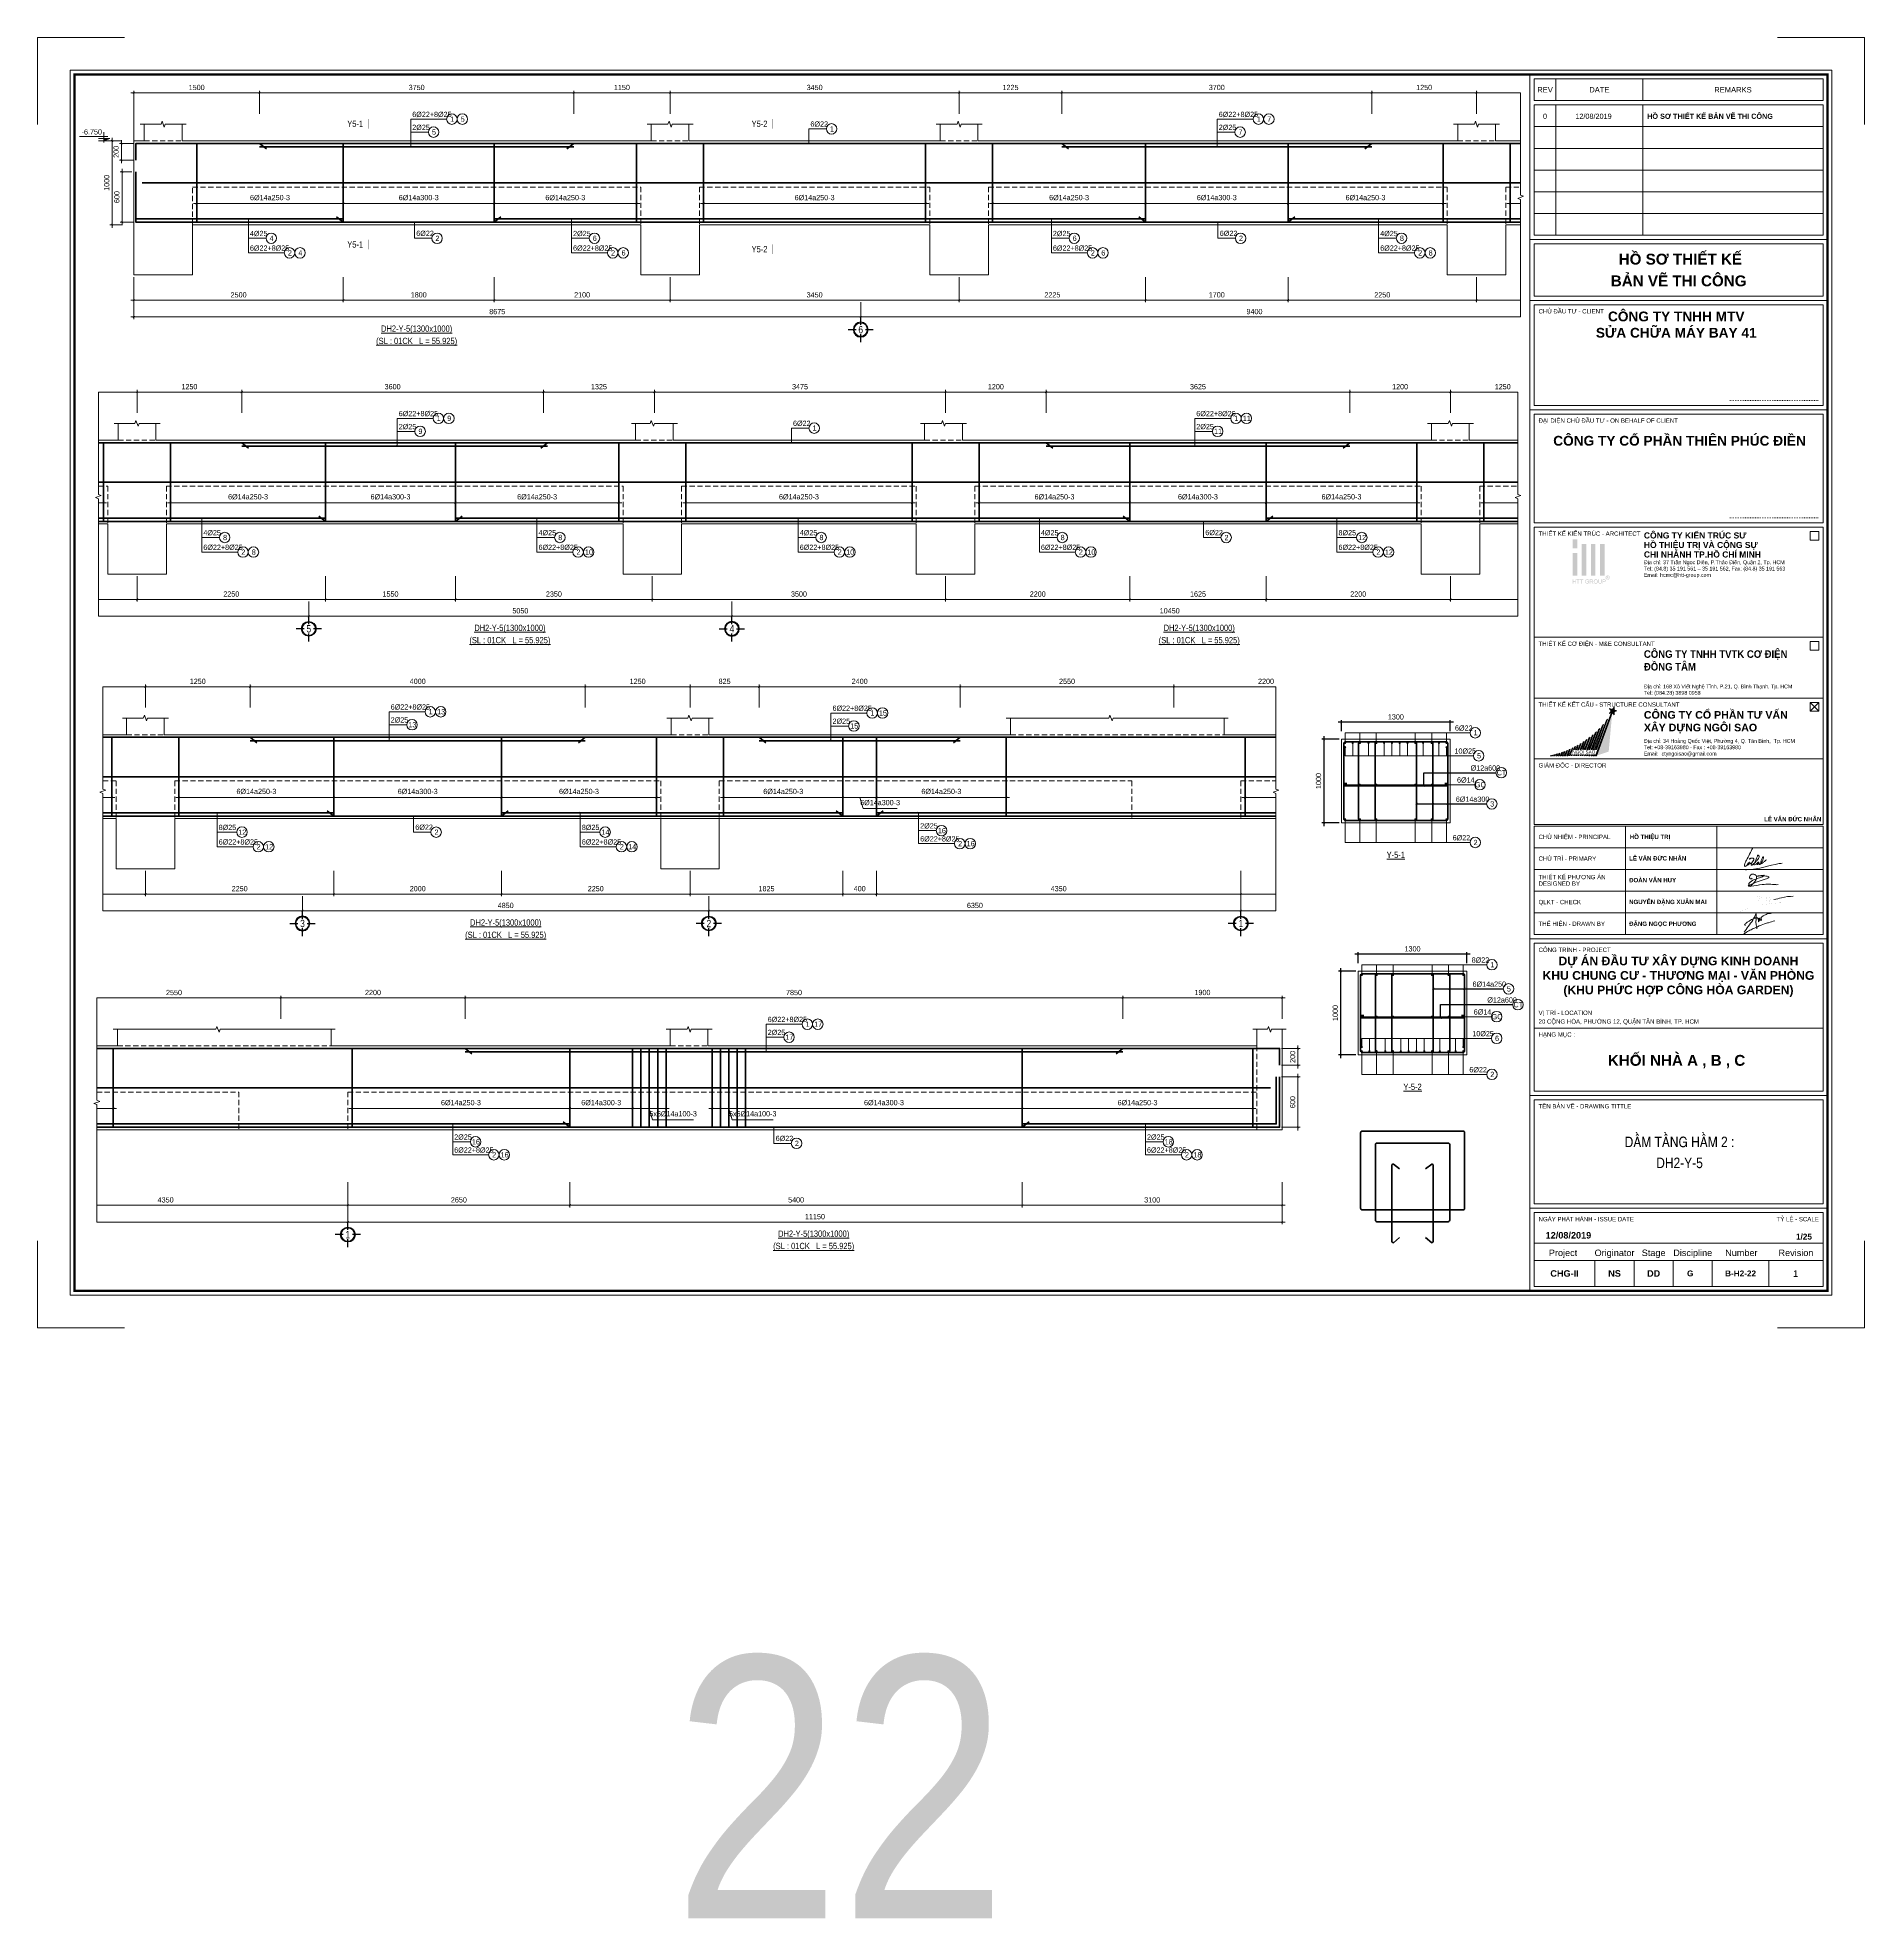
# Model space of a CAD drawing. Header units: millimetres. Extents: x 3014920 to 3563667, y -1638653 to -1356471.
# Drawn here: x 3062204 to 3084007, y -1628124 to -1605675 of the extents above; entities that cross this region are included whole.
import ezdxf
from ezdxf.enums import TextEntityAlignment as Align
from ezdxf.xclip import XClip

# ---------------------------------------------------------------- set-up
doc = ezdxf.new("R2010")
doc.units = ezdxf.units.MM
doc.header["$MEASUREMENT"] = 0
doc.header["$XCLIPFRAME"] = 0
doc.header["$PDMODE"] = 2
for name, pattern in [('6 TANG DIEN HINH 14-15$0$ACAD_ISO10W100', [18, 12, -3, 0, -3]), ('ACAD_ISO04W100', [30, 24, -3, 0, -3]), ('CENTER', [2, 1.25, -0.25, 0.25, -0.25]), ('HIDDEN', [0.375, 0.25, -0.125])]:
    doc.linetypes.add(name, pattern=pattern)
doc.layers.get('0').update_dxf_attribs({"lineweight": 9})
doc.layers.get('Defpoints').update_dxf_attribs({"color": 10, "lineweight": 0})
for name, color, linetype, lineweight in [('2', 2, 'Continuous', 20), ('CDAI', 21, 'Continuous', 40), ('CHG_XX_Khung ten$0$TEXT', 7, 'Continuous', 15), ('CHUNHO', 7, 'CENTER', 13), ('CHUTO', 51, 'Continuous', 15), ('CTHEP', 50, 'Continuous', 50), ('DBAO', 90, 'Continuous', 13), ('DGIONG', 130, 'Continuous', 13), ('DMo', 9, 'HIDDEN', 9), ('HATCH', 154, 'Continuous', 9), ('KTH', 154, 'Continuous', 9), ('Net khuat', 8, 'HIDDEN', 13), ('TEXT', 7, 'Continuous', 15), ('TRUC', 251, 'ACAD_ISO04W100', 9)]:
    doc.layers.add(name, color=color, linetype=linetype, lineweight=lineweight)
doc.layers.add('8', color=8, linetype='Continuous')
doc.layers.add('CHG_XX_Khung ten$0$TKTC', color=1, linetype='Continuous')
doc.layers.add('CHG_XX_Khung ten$0$A1 BORDER$0$DGIONG', color=7, linetype='Continuous', lineweight=13, true_color=0x29ffff)
doc.layers.add('CHG_XX_Khung ten$0$A1 BORDER$0$STICK', color=7, linetype='Continuous', lineweight=9, true_color=0xe60000)
doc.styles.add('ArialB', font='arialbd.ttf')
doc.styles.add('CHG_XX_Khung ten$0$A1 BORDER$0$ARIAL', font='arial.ttf')
doc.styles.add('CHG_XX_Khung ten$0$A1 BORDER$0$Arial - Bold', font='arialbd.ttf', dxfattribs={"height": 2.5})
doc.styles.add('CHG_XX_Khung ten$0$A1 BORDER$0$Star-AvoBold', font='VAVOB_0.TTF')
doc.styles.add('CHG_XX_Khung ten$0$A1 BORDER$0$Title Block DD$0$ARIAL', font='arial.ttf')
doc.styles.add('CHG_XX_Khung ten$0$A1 BORDER$0$Title Block DD$0$Arial - Bold', font='arialbd.ttf', dxfattribs={"height": 2.5})
doc.styles.add('CHG_XX_Khung ten$0$arial', font='arial.ttf')
doc.styles.add('CHG_XX_Khung ten$0$Arial - Bold', font='arialbd.ttf')
doc.styles.add('CHG_XX_Khung ten$0$ArialB', font='arialbd.ttf')
doc.styles.add('CHG_XX_Khung ten$0$title block pccc$0$ARIAL', font='arial.ttf')
doc.styles.add('CHG_XX_Khung ten$0$title block pccc$0$Arial - Bold', font='arialbd.ttf', dxfattribs={"height": 2.5})
doc.styles.add('HELVECONDENSE', font='VHELVCN_0.TTF')
doc.styles.add('Star-HelCon', font='VHELVCN_0.TTF')
doc.styles.add('TTP-HelCon', font='VHELVCN_0.TTF')
doc.styles.add('VNI-HELVE-CONDENSE', font='VHELVCN_0.TTF')
doc.dimstyles.new('kc-25', dxfattribs={"dimtxt": 62.5, "dimasz": 20, "dimexe": 20, "dimexo": 50, "dimgap": 25, "dimtad": 3, "dimdec": 0, "dimzin": 0, "dimdsep": 46, "dimtxsty": 'VNI-HELVE-CONDENSE', "dimblk": 'DIM', "dimcen": 2.5, "dimclrd": 256, "dimclre": 154, "dimclrt": 7, "dimaunit": 1, "dimadec": 0, "dimazin": 0, "dimtfac": 1, "dimtdec": 0, "dimtix": 1, "dimtmove": 0, "dimatfit": 3, "dimldrblk": 'DOT', "dimfxl": 1, "dimtolj": 1, "dimtzin": 0, "dimarcsym": 0})
doc.dimstyles.new('TTP-25', dxfattribs={"dimscale": 25, "dimtxt": 2.5, "dimasz": 1, "dimexe": 1, "dimexo": 1, "dimgap": 0.09, "dimtad": 0, "dimdec": 4, "dimrnd": 1, "dimzin": 9, "dimdsep": 46, "dimtxsty": 'TTP-HelCon', "dimblk": 'ARCHTICK', "dimcen": 0.09, "dimdle": 1.5, "dimclrd": 256, "dimclre": 256, "dimclrt": 7, "dimadec": 0, "dimazin": 0, "dimtfac": 1, "dimtdec": 4, "dimtmove": 0, "dimatfit": 3, "dimldrblk": 'ARCHTICK', "dimfxl": 1, "dimtvp": 1, "dimtolj": 1, "dimtzin": 0, "dimarcsym": 0})

# ---------------------------------------------------------------- blocks, each defined once
blk = doc.blocks.new('_ArchTick')
at = {"color": 0, "linetype": 'ByBlock', "const_width": 0.15}
blk.add_lwpolyline([(-0.5, -0.5), (0.5, 0.5)], dxfattribs=at)
blk = doc.blocks.new('*D398')
at = {"layer": 'Defpoints', "color": 0, "transparency": 16777216}
for p in [(25675, -1600), (27875, -1600), (27875, -1901)]:
    blk.add_point(p, dxfattribs=at)
at = {"layer": 'KTH', "lineweight": -2, "transparency": 16777216}
for p, q in [((25675, -1625), (25675, -1926)), ((27875, -1625), (27875, -1926)), ((25637, -1901), (27912, -1901))]:
    blk.add_line(p, q, dxfattribs=at)
at = {"layer": 'KTH', "lineweight": -2, "transparency": 16777216, "xscale": 25, "yscale": 25, "zscale": 25, "rotation": 180}
blk.add_blockref('_ArchTick', (25675, -1901), dxfattribs=at)
at = {"layer": 'KTH', "lineweight": -2, "transparency": 16777216, "xscale": 25, "yscale": 25, "zscale": 25}
blk.add_blockref('_ArchTick', (27875, -1901), dxfattribs=at)
at = {"layer": 'KTH', "color": 7, "transparency": 16777216, "insert": (26775, -1837), "char_height": 62.5, "attachment_point": 5, "style": 'TTP-HelCon'}
blk.add_mtext('\\A1;2200', dxfattribs=at)
blk = doc.blocks.new('*D399')
at = {"layer": 'Defpoints', "color": 0, "transparency": 16777216}
for p in [(12075, -550), (13775, -550), (13775, -747)]:
    blk.add_point(p, dxfattribs=at)
at = {"layer": 'KTH', "lineweight": -2, "transparency": 16777216}
for p, q in [((12075, -575), (12075, -772)), ((13775, -575), (13775, -772)), ((12038, -747), (13812, -747))]:
    blk.add_line(p, q, dxfattribs=at)
at = {"layer": 'KTH', "lineweight": -2, "transparency": 16777216, "xscale": 25, "yscale": 25, "zscale": 25, "rotation": 180}
blk.add_blockref('_ArchTick', (12075, -747), dxfattribs=at)
at = {"layer": 'KTH', "lineweight": -2, "transparency": 16777216, "xscale": 25, "yscale": 25, "zscale": 25}
blk.add_blockref('_ArchTick', (13775, -747), dxfattribs=at)
at = {"layer": 'KTH', "color": 7, "transparency": 16777216, "insert": (12925, -677), "char_height": 62.5, "attachment_point": 5, "style": 'TTP-HelCon'}
blk.add_mtext('\\A1;6Þ14a300-3', dxfattribs=at)
blk = doc.blocks.new('dau truc')
blk.add_circle((0, 0), 180)
at = {"layer": '8'}
for p, q in [((0, 127), (0, 345)), ((-127, 0), (-345, 0)), ((0, -345), (0, -127)), ((345, 0), (127, 0))]:
    blk.add_line(p, q, dxfattribs=at)
blk.add_circle((0, 0), 200, dxfattribs=at)
at = {"layer": 'TEXT', "style": 'HELVECONDENSE'}
blk.add_attdef('A', text='', height=233, dxfattribs=at).set_placement((0, 0), align=Align.MIDDLE)
blk = doc.blocks.new('*D400')
at = {"layer": 'Defpoints', "color": 0, "transparency": 16777216}
for p in [(52825, -1600), (55925, -1600), (55925, -1901)]:
    blk.add_point(p, dxfattribs=at)
at = {"layer": 'KTH', "lineweight": -2, "transparency": 16777216}
for p, q in [((52825, -1625), (52825, -1926)), ((55925, -1625), (55925, -1926)), ((52787, -1901), (55963, -1901))]:
    blk.add_line(p, q, dxfattribs=at)
at = {"layer": 'KTH', "lineweight": -2, "transparency": 16777216, "xscale": 25, "yscale": 25, "zscale": 25, "rotation": 180}
blk.add_blockref('_ArchTick', (52825, -1901), dxfattribs=at)
at = {"layer": 'KTH', "lineweight": -2, "transparency": 16777216, "xscale": 25, "yscale": 25, "zscale": 25}
blk.add_blockref('_ArchTick', (55925, -1901), dxfattribs=at)
at = {"layer": 'KTH', "color": 7, "transparency": 16777216, "insert": (54375, -1837), "char_height": 62.5, "attachment_point": 5, "style": 'TTP-HelCon'}
blk.add_mtext('\\A1;3100', dxfattribs=at)
blk = doc.blocks.new('*D401')
at = {"layer": 'Defpoints', "color": 0, "transparency": 16777216}
for p in [(47425, -1600), (52825, -1600), (52825, -1901)]:
    blk.add_point(p, dxfattribs=at)
at = {"layer": 'KTH', "lineweight": -2, "transparency": 16777216}
for p, q in [((47425, -1625), (47425, -1926)), ((52825, -1625), (52825, -1926)), ((47388, -1901), (52862, -1901))]:
    blk.add_line(p, q, dxfattribs=at)
at = {"layer": 'KTH', "lineweight": -2, "transparency": 16777216, "xscale": 25, "yscale": 25, "zscale": 25, "rotation": 180}
blk.add_blockref('_ArchTick', (47425, -1901), dxfattribs=at)
at = {"layer": 'KTH', "lineweight": -2, "transparency": 16777216, "xscale": 25, "yscale": 25, "zscale": 25}
blk.add_blockref('_ArchTick', (52825, -1901), dxfattribs=at)
at = {"layer": 'KTH', "color": 7, "transparency": 16777216, "insert": (50125, -1837), "char_height": 62.5, "attachment_point": 5, "style": 'TTP-HelCon'}
blk.add_mtext('\\A1;5400', dxfattribs=at)
blk = doc.blocks.new('DIM')
h = blk.add_hatch(color=1)
h.paths.add_polyline_path([(0.5, 0.3, 1), (0.3, 0.5), (-0.2, 0), (0.2, 0)])
h.paths.add_polyline_path([(0.2, 0), (-0.2, 0), (-0.5, -0.3, 1), (-0.3, -0.5)])
at = {"color": 9}
for p, q in [((-0.2, 0), (-1.5, 0)), ((0.2, 0), (1.5, 0))]:
    blk.add_line(p, q, dxfattribs=at)
at = {"color": 1}
for p, q in [((-0.5, -0.3), (0.3, 0.5)), ((-0.3, -0.5), (0.5, 0.3)), ((-0.2, 0), (0.2, 0))]:
    blk.add_line(p, q, dxfattribs=at)
blk.add_arc((-0.4, -0.4), 0.138, 135, 315, dxfattribs=at)
blk = doc.blocks.new('*D402')
at = {"layer": 'Defpoints', "color": 0, "transparency": 16777216}
for p in [(-124, 0), (-260, -1000), (-124, -1000)]:
    blk.add_point(p, dxfattribs=at)
at = {"layer": 'KTH', "lineweight": -2, "transparency": 16777216}
for p, q in [((-149, 0), (-285, 0)), ((-260, 38), (-260, -1037)), ((-149, -1000), (-285, -1000))]:
    blk.add_line(p, q, dxfattribs=at)
at = {"layer": 'KTH', "lineweight": -2, "transparency": 16777216, "xscale": 25, "yscale": 25, "zscale": 25}
for p, rotation in [((-260, 0), 90), ((-260, -1000), 270)]:
    blk.add_blockref('_ArchTick', p, dxfattribs=dict(at, rotation=rotation))
at = {"layer": 'KTH', "color": 7, "transparency": 16777216, "insert": (-324, -500), "char_height": 62.5, "attachment_point": 5, "rotation": 90, "style": 'TTP-HelCon'}
blk.add_mtext('\\A1;1000', dxfattribs=at)
blk = doc.blocks.new('CODE')
at = {"layer": 'DBAO'}
for p, q in [((-63, 0), (-138, 30)), ((-138, 30), (0, 30)), ((-138, 0), (0, 0)), ((-113, 55), (224, 55)), ((-63, -20), (-63, 105))]:
    blk.add_line(p, q, dxfattribs=at)
at = {"layer": 'HATCH', "color": 1}
blk.add_solid([(-63, 0), (-138, 30), (-63, 30)], dxfattribs=at)
blk = doc.blocks.new('*D403')
at = {"layer": 'Defpoints', "color": 0, "transparency": 16777216}
for p in [(26075, -550), (27875, -550), (26075, -747)]:
    blk.add_point(p, dxfattribs=at)
at = {"layer": 'KTH', "lineweight": -2, "transparency": 16777216}
for p, q in [((26075, -575), (26075, -772)), ((27875, -575), (27875, -772)), ((27912, -747), (26037, -747))]:
    blk.add_line(p, q, dxfattribs=at)
at = {"layer": 'KTH', "lineweight": -2, "transparency": 16777216, "xscale": 25, "yscale": 25, "zscale": 25, "rotation": 180}
blk.add_blockref('_ArchTick', (26075, -747), dxfattribs=at)
at = {"layer": 'KTH', "lineweight": -2, "transparency": 16777216, "xscale": 25, "yscale": 25, "zscale": 25}
blk.add_blockref('_ArchTick', (27875, -747), dxfattribs=at)
at = {"layer": 'KTH', "color": 7, "transparency": 16777216, "insert": (26975, -677), "char_height": 62.5, "attachment_point": 5, "style": 'TTP-HelCon'}
blk.add_mtext('\\A1;6Þ14a250-3', dxfattribs=at)
blk = doc.blocks.new('*D404')
at = {"layer": 'Defpoints', "color": 0, "transparency": 16777216}
for p in [(43975, 574), (43975, 300), (46175, 300)]:
    blk.add_point(p, dxfattribs=at)
at = {"layer": 'KTH', "lineweight": -2, "transparency": 16777216}
for p, q in [((46213, 574), (43938, 574)), ((43975, 325), (43975, 599)), ((46175, 325), (46175, 599))]:
    blk.add_line(p, q, dxfattribs=at)
at = {"layer": 'KTH', "lineweight": -2, "transparency": 16777216, "xscale": 25, "yscale": 25, "zscale": 25, "rotation": 180}
blk.add_blockref('_ArchTick', (43975, 574), dxfattribs=at)
at = {"layer": 'KTH', "lineweight": -2, "transparency": 16777216, "xscale": 25, "yscale": 25, "zscale": 25}
blk.add_blockref('_ArchTick', (46175, 574), dxfattribs=at)
at = {"layer": 'KTH', "color": 7, "transparency": 16777216, "insert": (45075, 638), "char_height": 62.5, "attachment_point": 5, "style": 'TTP-HelCon'}
blk.add_mtext('\\A1;2200', dxfattribs=at)
blk = doc.blocks.new('*D405')
at = {"layer": 'Defpoints', "color": 0, "transparency": 16777216}
for p in [(49523, -550), (52825, -550), (49523, -747)]:
    blk.add_point(p, dxfattribs=at)
at = {"layer": 'KTH', "lineweight": -2, "transparency": 16777216}
for p, q in [((49523, -575), (49523, -772)), ((52825, -575), (52825, -772)), ((52862, -747), (49485, -747))]:
    blk.add_line(p, q, dxfattribs=at)
at = {"layer": 'KTH', "lineweight": -2, "transparency": 16777216, "xscale": 25, "yscale": 25, "zscale": 25, "rotation": 180}
blk.add_blockref('_ArchTick', (49523, -747), dxfattribs=at)
at = {"layer": 'KTH', "lineweight": -2, "transparency": 16777216, "xscale": 25, "yscale": 25, "zscale": 25}
blk.add_blockref('_ArchTick', (52825, -747), dxfattribs=at)
at = {"layer": 'KTH', "color": 7, "transparency": 16777216, "insert": (51174, -677), "char_height": 62.5, "attachment_point": 5, "style": 'TTP-HelCon'}
blk.add_mtext('\\A1;6Þ14a300-3', dxfattribs=at)
blk = doc.blocks.new('*D406')
at = {"layer": 'Defpoints', "color": 0, "transparency": 16777216}
for p in [(40025, -550), (40425, -550), (40425, -747)]:
    blk.add_point(p, dxfattribs=at)
at = {"layer": 'KTH', "lineweight": -2, "transparency": 16777216}
for p, q in [((40025, -575), (40025, -772)), ((40425, -575), (40425, -772)), ((39988, -747), (40463, -747)), ((40225, -747), (40265, -880)), ((40265, -880), (40673, -880))]:
    blk.add_line(p, q, dxfattribs=at)
at = {"layer": 'KTH', "lineweight": -2, "transparency": 16777216, "xscale": 25, "yscale": 25, "zscale": 25, "rotation": 180}
blk.add_blockref('_ArchTick', (40025, -747), dxfattribs=at)
at = {"layer": 'KTH', "lineweight": -2, "transparency": 16777216, "xscale": 25, "yscale": 25, "zscale": 25}
blk.add_blockref('_ArchTick', (40425, -747), dxfattribs=at)
at = {"layer": 'KTH', "color": 7, "transparency": 16777216, "insert": (40469, -810), "char_height": 62.5, "attachment_point": 5, "style": 'TTP-HelCon'}
blk.add_mtext('\\A1;6Þ14a300-3', dxfattribs=at)
blk = doc.blocks.new('*D407')
at = {"layer": 'Defpoints', "color": 0, "transparency": 16777216}
for p in [(52825, -550), (55575, -550), (52825, -747)]:
    blk.add_point(p, dxfattribs=at)
at = {"layer": 'KTH', "lineweight": -2, "transparency": 16777216}
for p, q in [((52825, -575), (52825, -772)), ((55575, -575), (55575, -772)), ((55612, -747), (52787, -747))]:
    blk.add_line(p, q, dxfattribs=at)
at = {"layer": 'KTH', "lineweight": -2, "transparency": 16777216, "xscale": 25, "yscale": 25, "zscale": 25, "rotation": 180}
blk.add_blockref('_ArchTick', (52825, -747), dxfattribs=at)
at = {"layer": 'KTH', "lineweight": -2, "transparency": 16777216, "xscale": 25, "yscale": 25, "zscale": 25}
blk.add_blockref('_ArchTick', (55575, -747), dxfattribs=at)
at = {"layer": 'KTH', "color": 7, "transparency": 16777216, "insert": (54200, -677), "char_height": 62.5, "attachment_point": 5, "style": 'TTP-HelCon'}
blk.add_mtext('\\A1;6Þ14a250-3', dxfattribs=at)
blk = doc.blocks.new('*D408')
at = {"layer": 'Defpoints', "color": 0, "transparency": 16777216}
for p in [(31700, -1600), (33950, -1600), (31700, -1901)]:
    blk.add_point(p, dxfattribs=at)
at = {"layer": 'KTH', "lineweight": -2, "transparency": 16777216}
for p, q in [((31700, -1625), (31700, -1926)), ((33950, -1625), (33950, -1926)), ((33987, -1901), (31662, -1901))]:
    blk.add_line(p, q, dxfattribs=at)
at = {"layer": 'KTH', "lineweight": -2, "transparency": 16777216, "xscale": 25, "yscale": 25, "zscale": 25, "rotation": 180}
blk.add_blockref('_ArchTick', (31700, -1901), dxfattribs=at)
at = {"layer": 'KTH', "lineweight": -2, "transparency": 16777216, "xscale": 25, "yscale": 25, "zscale": 25}
blk.add_blockref('_ArchTick', (33950, -1901), dxfattribs=at)
at = {"layer": 'KTH', "color": 7, "transparency": 16777216, "insert": (32825, -1837), "char_height": 62.5, "attachment_point": 5, "style": 'TTP-HelCon'}
blk.add_mtext('\\A1;2250', dxfattribs=at)
blk = doc.blocks.new('*D409')
at = {"layer": 'Defpoints', "color": 0, "transparency": 16777216}
for p in [(40025, -1600), (40425, -1600), (40025, -1901)]:
    blk.add_point(p, dxfattribs=at)
at = {"layer": 'KTH', "lineweight": -2, "transparency": 16777216}
for p, q in [((40025, -1625), (40025, -1926)), ((40425, -1625), (40425, -1926)), ((40463, -1901), (39988, -1901))]:
    blk.add_line(p, q, dxfattribs=at)
at = {"layer": 'KTH', "lineweight": -2, "transparency": 16777216, "xscale": 25, "yscale": 25, "zscale": 25, "rotation": 180}
blk.add_blockref('_ArchTick', (40025, -1901), dxfattribs=at)
at = {"layer": 'KTH', "lineweight": -2, "transparency": 16777216, "xscale": 25, "yscale": 25, "zscale": 25}
blk.add_blockref('_ArchTick', (40425, -1901), dxfattribs=at)
at = {"layer": 'KTH', "color": 7, "transparency": 16777216, "insert": (40225, -1837), "char_height": 62.5, "attachment_point": 5, "style": 'TTP-HelCon'}
blk.add_mtext('\\A1;400', dxfattribs=at)
blk = doc.blocks.new('*D410')
at = {"layer": 'Defpoints', "color": 0, "transparency": 16777216}
for p in [(38425, -1901), (44775, -1875), (44775, -2101)]:
    blk.add_point(p, dxfattribs=at)
at = {"layer": 'KTH', "lineweight": -2, "transparency": 16777216}
for p, q in [((38425, -1926), (38425, -2126)), ((44775, -1900), (44775, -2126)), ((38387, -2101), (44813, -2101))]:
    blk.add_line(p, q, dxfattribs=at)
at = {"layer": 'KTH', "lineweight": -2, "transparency": 16777216, "xscale": 25, "yscale": 25, "zscale": 25, "rotation": 180}
blk.add_blockref('_ArchTick', (38425, -2101), dxfattribs=at)
at = {"layer": 'KTH', "lineweight": -2, "transparency": 16777216, "xscale": 25, "yscale": 25, "zscale": 25}
blk.add_blockref('_ArchTick', (44775, -2101), dxfattribs=at)
at = {"layer": 'KTH', "color": 7, "transparency": 16777216, "insert": (41600, -2037), "char_height": 62.5, "attachment_point": 5, "style": 'TTP-HelCon'}
blk.add_mtext('\\A1;6350', dxfattribs=at)
blk = doc.blocks.new('*D411')
at = {"layer": 'Defpoints', "color": 0, "transparency": 16777216}
for p in [(33950, -1600), (35950, -1600), (35950, -1901)]:
    blk.add_point(p, dxfattribs=at)
at = {"layer": 'KTH', "lineweight": -2, "transparency": 16777216}
for p, q in [((33950, -1625), (33950, -1926)), ((35950, -1625), (35950, -1926)), ((33912, -1901), (35988, -1901))]:
    blk.add_line(p, q, dxfattribs=at)
at = {"layer": 'KTH', "lineweight": -2, "transparency": 16777216, "xscale": 25, "yscale": 25, "zscale": 25, "rotation": 180}
blk.add_blockref('_ArchTick', (33950, -1901), dxfattribs=at)
at = {"layer": 'KTH', "lineweight": -2, "transparency": 16777216, "xscale": 25, "yscale": 25, "zscale": 25}
blk.add_blockref('_ArchTick', (35950, -1901), dxfattribs=at)
at = {"layer": 'KTH', "color": 7, "transparency": 16777216, "insert": (34950, -1837), "char_height": 62.5, "attachment_point": 5, "style": 'TTP-HelCon'}
blk.add_mtext('\\A1;2000', dxfattribs=at)
blk = doc.blocks.new('*D412')
at = {"layer": 'Defpoints', "color": 0, "transparency": 16777216}
for p in [(32950, 574), (31700, 300), (32950, 300)]:
    blk.add_point(p, dxfattribs=at)
at = {"layer": 'KTH', "lineweight": -2, "transparency": 16777216}
for p, q in [((31662, 574), (32987, 574)), ((31700, 325), (31700, 599)), ((32950, 325), (32950, 599))]:
    blk.add_line(p, q, dxfattribs=at)
at = {"layer": 'KTH', "lineweight": -2, "transparency": 16777216, "xscale": 25, "yscale": 25, "zscale": 25, "rotation": 180}
blk.add_blockref('_ArchTick', (31700, 574), dxfattribs=at)
at = {"layer": 'KTH', "lineweight": -2, "transparency": 16777216, "xscale": 25, "yscale": 25, "zscale": 25}
blk.add_blockref('_ArchTick', (32950, 574), dxfattribs=at)
at = {"layer": 'KTH', "color": 7, "transparency": 16777216, "insert": (32325, 638), "char_height": 62.5, "attachment_point": 5, "style": 'TTP-HelCon'}
blk.add_mtext('\\A1;1250', dxfattribs=at)
blk = doc.blocks.new('*D413')
at = {"layer": 'Defpoints', "color": 0, "transparency": 16777216}
for p in [(32950, 574), (32950, 300), (36950, 300)]:
    blk.add_point(p, dxfattribs=at)
at = {"layer": 'KTH', "lineweight": -2, "transparency": 16777216}
for p, q in [((36988, 574), (32912, 574)), ((32950, 325), (32950, 599)), ((36950, 325), (36950, 599))]:
    blk.add_line(p, q, dxfattribs=at)
at = {"layer": 'KTH', "lineweight": -2, "transparency": 16777216, "xscale": 25, "yscale": 25, "zscale": 25, "rotation": 180}
blk.add_blockref('_ArchTick', (32950, 574), dxfattribs=at)
at = {"layer": 'KTH', "lineweight": -2, "transparency": 16777216, "xscale": 25, "yscale": 25, "zscale": 25}
blk.add_blockref('_ArchTick', (36950, 574), dxfattribs=at)
at = {"layer": 'KTH', "color": 7, "transparency": 16777216, "insert": (34950, 638), "char_height": 62.5, "attachment_point": 5, "style": 'TTP-HelCon'}
blk.add_mtext('\\A1;4000', dxfattribs=at)
blk = doc.blocks.new('*D414')
at = {"layer": 'Defpoints', "color": 0, "transparency": 16777216}
for p in [(32100, -550), (33950, -550), (32100, -747)]:
    blk.add_point(p, dxfattribs=at)
at = {"layer": 'KTH', "lineweight": -2, "transparency": 16777216}
for p, q in [((32100, -575), (32100, -772)), ((33950, -575), (33950, -772)), ((33987, -747), (32062, -747))]:
    blk.add_line(p, q, dxfattribs=at)
at = {"layer": 'KTH', "lineweight": -2, "transparency": 16777216, "xscale": 25, "yscale": 25, "zscale": 25, "rotation": 180}
blk.add_blockref('_ArchTick', (32100, -747), dxfattribs=at)
at = {"layer": 'KTH', "lineweight": -2, "transparency": 16777216, "xscale": 25, "yscale": 25, "zscale": 25}
blk.add_blockref('_ArchTick', (33950, -747), dxfattribs=at)
at = {"layer": 'KTH', "color": 7, "transparency": 16777216, "insert": (33025, -677), "char_height": 62.5, "attachment_point": 5, "style": 'TTP-HelCon'}
blk.add_mtext('\\A1;6Þ14a250-3', dxfattribs=at)
blk = doc.blocks.new('*D415')
at = {"layer": 'Defpoints', "color": 0, "transparency": 16777216}
for p in [(33950, -550), (35950, -550), (35950, -747)]:
    blk.add_point(p, dxfattribs=at)
at = {"layer": 'KTH', "lineweight": -2, "transparency": 16777216}
for p, q in [((33950, -575), (33950, -772)), ((35950, -575), (35950, -772)), ((33912, -747), (35988, -747))]:
    blk.add_line(p, q, dxfattribs=at)
at = {"layer": 'KTH', "lineweight": -2, "transparency": 16777216, "xscale": 25, "yscale": 25, "zscale": 25, "rotation": 180}
blk.add_blockref('_ArchTick', (33950, -747), dxfattribs=at)
at = {"layer": 'KTH', "lineweight": -2, "transparency": 16777216, "xscale": 25, "yscale": 25, "zscale": 25}
blk.add_blockref('_ArchTick', (35950, -747), dxfattribs=at)
at = {"layer": 'KTH', "color": 7, "transparency": 16777216, "insert": (34950, -677), "char_height": 62.5, "attachment_point": 5, "style": 'TTP-HelCon'}
blk.add_mtext('\\A1;6Þ14a300-3', dxfattribs=at)
blk = doc.blocks.new('*D416')
at = {"layer": 'Defpoints', "color": 0, "transparency": 16777216}
for p in [(44825, -550), (47425, -550), (47425, -747)]:
    blk.add_point(p, dxfattribs=at)
at = {"layer": 'KTH', "lineweight": -2, "transparency": 16777216}
for p, q in [((44825, -575), (44825, -772)), ((47425, -575), (47425, -772)), ((44787, -747), (47463, -747))]:
    blk.add_line(p, q, dxfattribs=at)
at = {"layer": 'KTH', "lineweight": -2, "transparency": 16777216, "xscale": 25, "yscale": 25, "zscale": 25, "rotation": 180}
blk.add_blockref('_ArchTick', (44825, -747), dxfattribs=at)
at = {"layer": 'KTH', "lineweight": -2, "transparency": 16777216, "xscale": 25, "yscale": 25, "zscale": 25}
blk.add_blockref('_ArchTick', (47425, -747), dxfattribs=at)
at = {"layer": 'KTH', "color": 7, "transparency": 16777216, "insert": (46125, -677), "char_height": 62.5, "attachment_point": 5, "style": 'TTP-HelCon'}
blk.add_mtext('\\A1;6Þ14a250-3', dxfattribs=at)
blk = doc.blocks.new('*D417')
at = {"layer": 'Defpoints', "color": 0, "transparency": 16777216}
for p in [(25675, 574), (22200, 300), (25675, 300)]:
    blk.add_point(p, dxfattribs=at)
at = {"layer": 'KTH', "lineweight": -2, "transparency": 16777216}
for p, q in [((22162, 574), (25713, 574)), ((22200, 325), (22200, 599)), ((25675, 325), (25675, 599))]:
    blk.add_line(p, q, dxfattribs=at)
at = {"layer": 'KTH', "lineweight": -2, "transparency": 16777216, "xscale": 25, "yscale": 25, "zscale": 25, "rotation": 180}
blk.add_blockref('_ArchTick', (22200, 574), dxfattribs=at)
at = {"layer": 'KTH', "lineweight": -2, "transparency": 16777216, "xscale": 25, "yscale": 25, "zscale": 25}
blk.add_blockref('_ArchTick', (25675, 574), dxfattribs=at)
at = {"layer": 'KTH', "color": 7, "transparency": 16777216, "insert": (23938, 638), "char_height": 62.5, "attachment_point": 5, "style": 'TTP-HelCon'}
blk.add_mtext('\\A1;3475', dxfattribs=at)
blk = doc.blocks.new('*D418')
at = {"layer": 'Defpoints', "color": 0, "transparency": 16777216}
for p in [(27875, -550), (29500, -550), (29500, -747)]:
    blk.add_point(p, dxfattribs=at)
at = {"layer": 'KTH', "lineweight": -2, "transparency": 16777216}
for p, q in [((27875, -575), (27875, -772)), ((29500, -575), (29500, -772)), ((27837, -747), (29537, -747))]:
    blk.add_line(p, q, dxfattribs=at)
at = {"layer": 'KTH', "lineweight": -2, "transparency": 16777216, "xscale": 25, "yscale": 25, "zscale": 25, "rotation": 180}
blk.add_blockref('_ArchTick', (27875, -747), dxfattribs=at)
at = {"layer": 'KTH', "lineweight": -2, "transparency": 16777216, "xscale": 25, "yscale": 25, "zscale": 25}
blk.add_blockref('_ArchTick', (29500, -747), dxfattribs=at)
at = {"layer": 'KTH', "color": 7, "transparency": 16777216, "insert": (28687, -677), "char_height": 62.5, "attachment_point": 5, "style": 'TTP-HelCon'}
blk.add_mtext('\\A1;6Þ14a300-3', dxfattribs=at)
blk = doc.blocks.new('*D419')
at = {"layer": 'Defpoints', "color": 0, "transparency": 16777216}
for p in [(29500, -550), (31300, -550), (31300, -747)]:
    blk.add_point(p, dxfattribs=at)
at = {"layer": 'KTH', "lineweight": -2, "transparency": 16777216}
for p, q in [((29500, -575), (29500, -772)), ((31300, -575), (31300, -772)), ((29462, -747), (31337, -747))]:
    blk.add_line(p, q, dxfattribs=at)
at = {"layer": 'KTH', "lineweight": -2, "transparency": 16777216, "xscale": 25, "yscale": 25, "zscale": 25, "rotation": 180}
blk.add_blockref('_ArchTick', (29500, -747), dxfattribs=at)
at = {"layer": 'KTH', "lineweight": -2, "transparency": 16777216, "xscale": 25, "yscale": 25, "zscale": 25}
blk.add_blockref('_ArchTick', (31300, -747), dxfattribs=at)
at = {"layer": 'KTH', "color": 7, "transparency": 16777216, "insert": (30400, -677), "char_height": 62.5, "attachment_point": 5, "style": 'TTP-HelCon'}
blk.add_mtext('\\A1;6Þ14a250-3', dxfattribs=at)
blk = doc.blocks.new('*D420')
at = {"layer": 'Defpoints', "color": 0, "transparency": 16777216}
for p in [(54025, 574), (46175, 300), (54025, 300)]:
    blk.add_point(p, dxfattribs=at)
at = {"layer": 'KTH', "lineweight": -2, "transparency": 16777216}
for p, q in [((46138, 574), (54062, 574)), ((46175, 325), (46175, 599)), ((54025, 325), (54025, 599))]:
    blk.add_line(p, q, dxfattribs=at)
at = {"layer": 'KTH', "lineweight": -2, "transparency": 16777216, "xscale": 25, "yscale": 25, "zscale": 25, "rotation": 180}
blk.add_blockref('_ArchTick', (46175, 574), dxfattribs=at)
at = {"layer": 'KTH', "lineweight": -2, "transparency": 16777216, "xscale": 25, "yscale": 25, "zscale": 25}
blk.add_blockref('_ArchTick', (54025, 574), dxfattribs=at)
at = {"layer": 'KTH', "color": 7, "transparency": 16777216, "insert": (50100, 638), "char_height": 62.5, "attachment_point": 5, "style": 'TTP-HelCon'}
blk.add_mtext('\\A1;7850', dxfattribs=at)
blk = doc.blocks.new('*D421')
at = {"layer": 'Defpoints', "color": 0, "transparency": 16777216}
for p in [(55925, 574), (54025, 300), (55925, 300)]:
    blk.add_point(p, dxfattribs=at)
at = {"layer": 'KTH', "lineweight": -2, "transparency": 16777216}
for p, q in [((53987, 574), (55963, 574)), ((54025, 325), (54025, 599)), ((55925, 325), (55925, 599))]:
    blk.add_line(p, q, dxfattribs=at)
at = {"layer": 'KTH', "lineweight": -2, "transparency": 16777216, "xscale": 25, "yscale": 25, "zscale": 25, "rotation": 180}
blk.add_blockref('_ArchTick', (54025, 574), dxfattribs=at)
at = {"layer": 'KTH', "lineweight": -2, "transparency": 16777216, "xscale": 25, "yscale": 25, "zscale": 25}
blk.add_blockref('_ArchTick', (55925, 574), dxfattribs=at)
at = {"layer": 'KTH', "color": 7, "transparency": 16777216, "insert": (54975, 638), "char_height": 62.5, "attachment_point": 5, "style": 'TTP-HelCon'}
blk.add_mtext('\\A1;1900', dxfattribs=at)
blk = doc.blocks.new('*D422')
at = {"layer": 'Defpoints', "color": 0, "transparency": 16777216}
for p in [(40425, -1600), (44775, -1600), (44775, -1901)]:
    blk.add_point(p, dxfattribs=at)
at = {"layer": 'KTH', "lineweight": -2, "transparency": 16777216}
for p, q in [((40425, -1625), (40425, -1926)), ((44775, -1625), (44775, -1926)), ((40388, -1901), (44813, -1901))]:
    blk.add_line(p, q, dxfattribs=at)
at = {"layer": 'KTH', "lineweight": -2, "transparency": 16777216, "xscale": 25, "yscale": 25, "zscale": 25, "rotation": 180}
blk.add_blockref('_ArchTick', (40425, -1901), dxfattribs=at)
at = {"layer": 'KTH', "lineweight": -2, "transparency": 16777216, "xscale": 25, "yscale": 25, "zscale": 25}
blk.add_blockref('_ArchTick', (44775, -1901), dxfattribs=at)
at = {"layer": 'KTH', "color": 7, "transparency": 16777216, "insert": (42600, -1837), "char_height": 62.5, "attachment_point": 5, "style": 'TTP-HelCon'}
blk.add_mtext('\\A1;4350', dxfattribs=at)
blk = doc.blocks.new('*D423')
at = {"layer": 'Defpoints', "color": 0, "transparency": 16777216}
for p in [(44775, -1600), (47425, -1625), (44775, -1901)]:
    blk.add_point(p, dxfattribs=at)
at = {"layer": 'KTH', "lineweight": -2, "transparency": 16777216}
for p, q in [((44775, -1625), (44775, -1926)), ((47425, -1650), (47425, -1926)), ((47463, -1901), (44738, -1901))]:
    blk.add_line(p, q, dxfattribs=at)
at = {"layer": 'KTH', "lineweight": -2, "transparency": 16777216, "xscale": 25, "yscale": 25, "zscale": 25, "rotation": 180}
blk.add_blockref('_ArchTick', (44775, -1901), dxfattribs=at)
at = {"layer": 'KTH', "lineweight": -2, "transparency": 16777216, "xscale": 25, "yscale": 25, "zscale": 25}
blk.add_blockref('_ArchTick', (47425, -1901), dxfattribs=at)
at = {"layer": 'KTH', "color": 7, "transparency": 16777216, "insert": (46100, -1837), "char_height": 62.5, "attachment_point": 5, "style": 'TTP-HelCon'}
blk.add_mtext('\\A1;2650', dxfattribs=at)
blk = doc.blocks.new('*D424')
at = {"layer": 'Defpoints', "color": 0, "transparency": 16777216}
for p in [(44775, -1600), (55925, -1600), (44775, -2101)]:
    blk.add_point(p, dxfattribs=at)
at = {"layer": 'KTH', "lineweight": -2, "transparency": 16777216}
for p, q in [((44775, -1625), (44775, -2126)), ((55925, -1625), (55925, -2126)), ((55963, -2101), (44738, -2101))]:
    blk.add_line(p, q, dxfattribs=at)
at = {"layer": 'KTH', "lineweight": -2, "transparency": 16777216, "xscale": 25, "yscale": 25, "zscale": 25, "rotation": 180}
blk.add_blockref('_ArchTick', (44775, -2101), dxfattribs=at)
at = {"layer": 'KTH', "lineweight": -2, "transparency": 16777216, "xscale": 25, "yscale": 25, "zscale": 25}
blk.add_blockref('_ArchTick', (55925, -2101), dxfattribs=at)
at = {"layer": 'KTH', "color": 7, "transparency": 16777216, "insert": (50350, -2037), "char_height": 62.5, "attachment_point": 5, "style": 'TTP-HelCon'}
blk.add_mtext('\\A1;11150', dxfattribs=at)
blk = doc.blocks.new('*D425')
at = {"layer": 'Defpoints', "color": 0, "transparency": 16777216}
for p in [(16425, -550), (18275, -550), (16425, -747)]:
    blk.add_point(p, dxfattribs=at)
at = {"layer": 'KTH', "lineweight": -2, "transparency": 16777216}
for p, q in [((16425, -575), (16425, -772)), ((18275, -575), (18275, -772)), ((18313, -747), (16388, -747))]:
    blk.add_line(p, q, dxfattribs=at)
at = {"layer": 'KTH', "lineweight": -2, "transparency": 16777216, "xscale": 25, "yscale": 25, "zscale": 25, "rotation": 180}
blk.add_blockref('_ArchTick', (16425, -747), dxfattribs=at)
at = {"layer": 'KTH', "lineweight": -2, "transparency": 16777216, "xscale": 25, "yscale": 25, "zscale": 25}
blk.add_blockref('_ArchTick', (18275, -747), dxfattribs=at)
at = {"layer": 'KTH', "color": 7, "transparency": 16777216, "insert": (17350, -677), "char_height": 62.5, "attachment_point": 5, "style": 'TTP-HelCon'}
blk.add_mtext('\\A1;6Þ14a250-3', dxfattribs=at)
blk = doc.blocks.new('*D426')
at = {"layer": 'Defpoints', "color": 0, "transparency": 16777216}
for p in [(13775, -1600), (16025, -1600), (16025, -1901)]:
    blk.add_point(p, dxfattribs=at)
at = {"layer": 'KTH', "lineweight": -2, "transparency": 16777216}
for p, q in [((13775, -1625), (13775, -1926)), ((16025, -1625), (16025, -1926)), ((13738, -1901), (16062, -1901))]:
    blk.add_line(p, q, dxfattribs=at)
at = {"layer": 'KTH', "lineweight": -2, "transparency": 16777216, "xscale": 25, "yscale": 25, "zscale": 25, "rotation": 180}
blk.add_blockref('_ArchTick', (13775, -1901), dxfattribs=at)
at = {"layer": 'KTH', "lineweight": -2, "transparency": 16777216, "xscale": 25, "yscale": 25, "zscale": 25}
blk.add_blockref('_ArchTick', (16025, -1901), dxfattribs=at)
at = {"layer": 'KTH', "color": 7, "transparency": 16777216, "insert": (14900, -1837), "char_height": 62.5, "attachment_point": 5, "style": 'TTP-HelCon'}
blk.add_mtext('\\A1;2250', dxfattribs=at)
blk = doc.blocks.new('*D427')
at = {"layer": 'Defpoints', "color": 0, "transparency": 16777216}
for p in [(16025, -1600), (18275, -1600), (18275, -1901)]:
    blk.add_point(p, dxfattribs=at)
at = {"layer": 'KTH', "lineweight": -2, "transparency": 16777216}
for p, q in [((16025, -1625), (16025, -1926)), ((18275, -1625), (18275, -1926)), ((15987, -1901), (18313, -1901))]:
    blk.add_line(p, q, dxfattribs=at)
at = {"layer": 'KTH', "lineweight": -2, "transparency": 16777216, "xscale": 25, "yscale": 25, "zscale": 25, "rotation": 180}
blk.add_blockref('_ArchTick', (16025, -1901), dxfattribs=at)
at = {"layer": 'KTH', "lineweight": -2, "transparency": 16777216, "xscale": 25, "yscale": 25, "zscale": 25}
blk.add_blockref('_ArchTick', (18275, -1901), dxfattribs=at)
at = {"layer": 'KTH', "color": 7, "transparency": 16777216, "insert": (17150, -1837), "char_height": 62.5, "attachment_point": 5, "style": 'TTP-HelCon'}
blk.add_mtext('\\A1;2250', dxfattribs=at)
blk = doc.blocks.new('*D428')
at = {"layer": 'Defpoints', "color": 0, "transparency": 16777216}
for p in [(22175, -1600), (25675, -1600), (25675, -1901)]:
    blk.add_point(p, dxfattribs=at)
at = {"layer": 'KTH', "lineweight": -2, "transparency": 16777216}
for p, q in [((22175, -1625), (22175, -1926)), ((25675, -1625), (25675, -1926)), ((22138, -1901), (25712, -1901))]:
    blk.add_line(p, q, dxfattribs=at)
at = {"layer": 'KTH', "lineweight": -2, "transparency": 16777216, "xscale": 25, "yscale": 25, "zscale": 25, "rotation": 180}
blk.add_blockref('_ArchTick', (22175, -1901), dxfattribs=at)
at = {"layer": 'KTH', "lineweight": -2, "transparency": 16777216, "xscale": 25, "yscale": 25, "zscale": 25}
blk.add_blockref('_ArchTick', (25675, -1901), dxfattribs=at)
at = {"layer": 'KTH', "color": 7, "transparency": 16777216, "insert": (23925, -1837), "char_height": 62.5, "attachment_point": 5, "style": 'TTP-HelCon'}
blk.add_mtext('\\A1;3500', dxfattribs=at)
blk = doc.blocks.new('*D429')
at = {"layer": 'Defpoints', "color": 0, "transparency": 16777216}
for p in [(22575, -550), (25275, -550), (25275, -747)]:
    blk.add_point(p, dxfattribs=at)
at = {"layer": 'KTH', "lineweight": -2, "transparency": 16777216}
for p, q in [((22575, -575), (22575, -772)), ((25275, -575), (25275, -772)), ((22538, -747), (25312, -747))]:
    blk.add_line(p, q, dxfattribs=at)
at = {"layer": 'KTH', "lineweight": -2, "transparency": 16777216, "xscale": 25, "yscale": 25, "zscale": 25, "rotation": 180}
blk.add_blockref('_ArchTick', (22575, -747), dxfattribs=at)
at = {"layer": 'KTH', "lineweight": -2, "transparency": 16777216, "xscale": 25, "yscale": 25, "zscale": 25}
blk.add_blockref('_ArchTick', (25275, -747), dxfattribs=at)
at = {"layer": 'KTH', "color": 7, "transparency": 16777216, "insert": (23925, -677), "char_height": 62.5, "attachment_point": 5, "style": 'TTP-HelCon'}
blk.add_mtext('\\A1;6Þ14a250-3', dxfattribs=at)
blk = doc.blocks.new('*D430')
at = {"layer": 'Defpoints', "color": 0, "transparency": 16777216}
for p in [(27875, -1600), (29500, -1600), (27875, -1901)]:
    blk.add_point(p, dxfattribs=at)
at = {"layer": 'KTH', "lineweight": -2, "transparency": 16777216}
for p, q in [((27875, -1625), (27875, -1926)), ((29500, -1625), (29500, -1926)), ((29538, -1901), (27837, -1901))]:
    blk.add_line(p, q, dxfattribs=at)
at = {"layer": 'KTH', "lineweight": -2, "transparency": 16777216, "xscale": 25, "yscale": 25, "zscale": 25, "rotation": 180}
blk.add_blockref('_ArchTick', (27875, -1901), dxfattribs=at)
at = {"layer": 'KTH', "lineweight": -2, "transparency": 16777216, "xscale": 25, "yscale": 25, "zscale": 25}
blk.add_blockref('_ArchTick', (29500, -1901), dxfattribs=at)
at = {"layer": 'KTH', "color": 7, "transparency": 16777216, "insert": (28688, -1837), "char_height": 62.5, "attachment_point": 5, "style": 'TTP-HelCon'}
blk.add_mtext('\\A1;1625', dxfattribs=at)
blk = doc.blocks.new('*D431')
at = {"layer": 'Defpoints', "color": 0, "transparency": 16777216}
for p in [(29500, -1600), (31700, -1600), (29500, -1901)]:
    blk.add_point(p, dxfattribs=at)
at = {"layer": 'KTH', "lineweight": -2, "transparency": 16777216}
for p, q in [((29500, -1625), (29500, -1926)), ((31700, -1625), (31700, -1926)), ((31737, -1901), (29463, -1901))]:
    blk.add_line(p, q, dxfattribs=at)
at = {"layer": 'KTH', "lineweight": -2, "transparency": 16777216, "xscale": 25, "yscale": 25, "zscale": 25, "rotation": 180}
blk.add_blockref('_ArchTick', (29500, -1901), dxfattribs=at)
at = {"layer": 'KTH', "lineweight": -2, "transparency": 16777216, "xscale": 25, "yscale": 25, "zscale": 25}
blk.add_blockref('_ArchTick', (31700, -1901), dxfattribs=at)
at = {"layer": 'KTH', "color": 7, "transparency": 16777216, "insert": (30600, -1837), "char_height": 62.5, "attachment_point": 5, "style": 'TTP-HelCon'}
blk.add_mtext('\\A1;2200', dxfattribs=at)
blk = doc.blocks.new('*D432')
at = {"layer": 'Defpoints', "color": 0, "transparency": 16777216}
for p in [(18075, -1901), (23125, -1901), (23125, -2101)]:
    blk.add_point(p, dxfattribs=at)
at = {"layer": 'KTH', "lineweight": -2, "transparency": 16777216}
for p, q in [((18075, -1926), (18075, -2126)), ((23125, -1926), (23125, -2126)), ((18037, -2101), (23162, -2101))]:
    blk.add_line(p, q, dxfattribs=at)
at = {"layer": 'KTH', "lineweight": -2, "transparency": 16777216, "xscale": 25, "yscale": 25, "zscale": 25, "rotation": 180}
blk.add_blockref('_ArchTick', (18075, -2101), dxfattribs=at)
at = {"layer": 'KTH', "lineweight": -2, "transparency": 16777216, "xscale": 25, "yscale": 25, "zscale": 25}
blk.add_blockref('_ArchTick', (23125, -2101), dxfattribs=at)
at = {"layer": 'KTH', "color": 7, "transparency": 16777216, "insert": (20600, -2037), "char_height": 62.5, "attachment_point": 5, "style": 'TTP-HelCon'}
blk.add_mtext('\\A1;5050', dxfattribs=at)
blk = doc.blocks.new('*D433')
at = {"layer": 'Defpoints', "color": 0, "transparency": 16777216}
for p in [(0, -1901), (8675, -1901), (8675, -2101)]:
    blk.add_point(p, dxfattribs=at)
at = {"layer": 'KTH', "lineweight": -2, "transparency": 16777216}
for p, q in [((0, -1926), (0, -2126)), ((8675, -1926), (8675, -2126)), ((-38, -2101), (8712, -2101))]:
    blk.add_line(p, q, dxfattribs=at)
at = {"layer": 'KTH', "lineweight": -2, "transparency": 16777216, "xscale": 25, "yscale": 25, "zscale": 25, "rotation": 180}
blk.add_blockref('_ArchTick', (0, -2101), dxfattribs=at)
at = {"layer": 'KTH', "lineweight": -2, "transparency": 16777216, "xscale": 25, "yscale": 25, "zscale": 25}
blk.add_blockref('_ArchTick', (8675, -2101), dxfattribs=at)
at = {"layer": 'KTH', "color": 7, "transparency": 16777216, "insert": (4337, -2037), "char_height": 62.5, "attachment_point": 5, "style": 'TTP-HelCon'}
blk.add_mtext('\\A1;8675', dxfattribs=at)
blk = doc.blocks.new('*D434')
at = {"layer": 'Defpoints', "color": 0, "transparency": 16777216}
for p in [(6400, -1600), (9850, -1600), (9850, -1901)]:
    blk.add_point(p, dxfattribs=at)
at = {"layer": 'KTH', "lineweight": -2, "transparency": 16777216}
for p, q in [((6400, -1625), (6400, -1926)), ((9850, -1625), (9850, -1926)), ((6362, -1901), (9888, -1901))]:
    blk.add_line(p, q, dxfattribs=at)
at = {"layer": 'KTH', "lineweight": -2, "transparency": 16777216, "xscale": 25, "yscale": 25, "zscale": 25, "rotation": 180}
blk.add_blockref('_ArchTick', (6400, -1901), dxfattribs=at)
at = {"layer": 'KTH', "lineweight": -2, "transparency": 16777216, "xscale": 25, "yscale": 25, "zscale": 25}
blk.add_blockref('_ArchTick', (9850, -1901), dxfattribs=at)
at = {"layer": 'KTH', "color": 7, "transparency": 16777216, "insert": (8125, -1837), "char_height": 62.5, "attachment_point": 5, "style": 'TTP-HelCon'}
blk.add_mtext('\\A1;3450', dxfattribs=at)
blk = doc.blocks.new('*D435')
at = {"layer": 'Defpoints', "color": 0, "transparency": 16777216}
for p in [(4300, -1600), (6400, -1600), (6400, -1901)]:
    blk.add_point(p, dxfattribs=at)
at = {"layer": 'KTH', "lineweight": -2, "transparency": 16777216}
for p, q in [((4300, -1625), (4300, -1926)), ((6400, -1625), (6400, -1926)), ((4262, -1901), (6437, -1901))]:
    blk.add_line(p, q, dxfattribs=at)
at = {"layer": 'KTH', "lineweight": -2, "transparency": 16777216, "xscale": 25, "yscale": 25, "zscale": 25, "rotation": 180}
blk.add_blockref('_ArchTick', (4300, -1901), dxfattribs=at)
at = {"layer": 'KTH', "lineweight": -2, "transparency": 16777216, "xscale": 25, "yscale": 25, "zscale": 25}
blk.add_blockref('_ArchTick', (6400, -1901), dxfattribs=at)
at = {"layer": 'KTH', "color": 7, "transparency": 16777216, "insert": (5350, -1837), "char_height": 62.5, "attachment_point": 5, "style": 'TTP-HelCon'}
blk.add_mtext('\\A1;2100', dxfattribs=at)
blk = doc.blocks.new('*D436')
at = {"layer": 'Defpoints', "color": 0, "transparency": 16777216}
for p in [(12075, -1600), (13775, -1600), (13775, -1901)]:
    blk.add_point(p, dxfattribs=at)
at = {"layer": 'KTH', "lineweight": -2, "transparency": 16777216}
for p, q in [((12075, -1625), (12075, -1926)), ((13775, -1625), (13775, -1926)), ((12038, -1901), (13813, -1901))]:
    blk.add_line(p, q, dxfattribs=at)
at = {"layer": 'KTH', "lineweight": -2, "transparency": 16777216, "xscale": 25, "yscale": 25, "zscale": 25, "rotation": 180}
blk.add_blockref('_ArchTick', (12075, -1901), dxfattribs=at)
at = {"layer": 'KTH', "lineweight": -2, "transparency": 16777216, "xscale": 25, "yscale": 25, "zscale": 25}
blk.add_blockref('_ArchTick', (13775, -1901), dxfattribs=at)
at = {"layer": 'KTH', "color": 7, "transparency": 16777216, "insert": (12925, -1837), "char_height": 62.5, "attachment_point": 5, "style": 'TTP-HelCon'}
blk.add_mtext('\\A1;1700', dxfattribs=at)
blk = doc.blocks.new('*D437')
at = {"layer": 'Defpoints', "color": 0, "transparency": 16777216}
for p in [(9850, -1600), (12075, -1600), (12075, -1901)]:
    blk.add_point(p, dxfattribs=at)
at = {"layer": 'KTH', "lineweight": -2, "transparency": 16777216}
for p, q in [((9850, -1625), (9850, -1926)), ((12075, -1625), (12075, -1926)), ((9813, -1901), (12113, -1901))]:
    blk.add_line(p, q, dxfattribs=at)
at = {"layer": 'KTH', "lineweight": -2, "transparency": 16777216, "xscale": 25, "yscale": 25, "zscale": 25, "rotation": 180}
blk.add_blockref('_ArchTick', (9850, -1901), dxfattribs=at)
at = {"layer": 'KTH', "lineweight": -2, "transparency": 16777216, "xscale": 25, "yscale": 25, "zscale": 25}
blk.add_blockref('_ArchTick', (12075, -1901), dxfattribs=at)
at = {"layer": 'KTH', "color": 7, "transparency": 16777216, "insert": (10963, -1837), "char_height": 62.5, "attachment_point": 5, "style": 'TTP-HelCon'}
blk.add_mtext('\\A1;2225', dxfattribs=at)
blk = doc.blocks.new('*D438')
at = {"layer": 'Defpoints', "color": 0, "transparency": 16777216}
for p in [(2500, -550), (4300, -550), (4300, -747)]:
    blk.add_point(p, dxfattribs=at)
at = {"layer": 'KTH', "lineweight": -2, "transparency": 16777216}
for p, q in [((2500, -575), (2500, -772)), ((4300, -575), (4300, -772)), ((2463, -747), (4337, -747))]:
    blk.add_line(p, q, dxfattribs=at)
at = {"layer": 'KTH', "lineweight": -2, "transparency": 16777216, "xscale": 25, "yscale": 25, "zscale": 25, "rotation": 180}
blk.add_blockref('_ArchTick', (2500, -747), dxfattribs=at)
at = {"layer": 'KTH', "lineweight": -2, "transparency": 16777216, "xscale": 25, "yscale": 25, "zscale": 25}
blk.add_blockref('_ArchTick', (4300, -747), dxfattribs=at)
at = {"layer": 'KTH', "color": 7, "transparency": 16777216, "insert": (3400, -677), "char_height": 62.5, "attachment_point": 5, "style": 'TTP-HelCon'}
blk.add_mtext('\\A1;6Þ14a300-3', dxfattribs=at)
blk = doc.blocks.new('*D439')
at = {"layer": 'Defpoints', "color": 0, "transparency": 16777216}
for p in [(750, -550), (2500, -550), (750, -747)]:
    blk.add_point(p, dxfattribs=at)
at = {"layer": 'KTH', "lineweight": -2, "transparency": 16777216}
for p, q in [((750, -575), (750, -772)), ((2500, -575), (2500, -772)), ((2538, -747), (713, -747))]:
    blk.add_line(p, q, dxfattribs=at)
at = {"layer": 'KTH', "lineweight": -2, "transparency": 16777216, "xscale": 25, "yscale": 25, "zscale": 25, "rotation": 180}
blk.add_blockref('_ArchTick', (750, -747), dxfattribs=at)
at = {"layer": 'KTH', "lineweight": -2, "transparency": 16777216, "xscale": 25, "yscale": 25, "zscale": 25}
blk.add_blockref('_ArchTick', (2500, -747), dxfattribs=at)
at = {"layer": 'KTH', "color": 7, "transparency": 16777216, "insert": (1625, -677), "char_height": 62.5, "attachment_point": 5, "style": 'TTP-HelCon'}
blk.add_mtext('\\A1;6Þ14a250-3', dxfattribs=at)
blk = doc.blocks.new('*D440')
at = {"layer": 'Defpoints', "color": 0, "transparency": 16777216}
for p in [(1500, 574), (0, 300), (1500, 300)]:
    blk.add_point(p, dxfattribs=at)
at = {"layer": 'KTH', "lineweight": -2, "transparency": 16777216}
for p, q in [((-37, 574), (1538, 574)), ((0, 325), (0, 599)), ((1500, 325), (1500, 599))]:
    blk.add_line(p, q, dxfattribs=at)
at = {"layer": 'KTH', "lineweight": -2, "transparency": 16777216, "xscale": 25, "yscale": 25, "zscale": 25, "rotation": 180}
blk.add_blockref('_ArchTick', (0, 574), dxfattribs=at)
at = {"layer": 'KTH', "lineweight": -2, "transparency": 16777216, "xscale": 25, "yscale": 25, "zscale": 25}
blk.add_blockref('_ArchTick', (1500, 574), dxfattribs=at)
at = {"layer": 'KTH', "color": 7, "transparency": 16777216, "insert": (750, 638), "char_height": 62.5, "attachment_point": 5, "style": 'TTP-HelCon'}
blk.add_mtext('\\A1;1500', dxfattribs=at)
blk = doc.blocks.new('*D441')
at = {"layer": 'Defpoints', "color": 0, "transparency": 16777216}
for p in [(1500, 574), (1500, 300), (5250, 300)]:
    blk.add_point(p, dxfattribs=at)
at = {"layer": 'KTH', "lineweight": -2, "transparency": 16777216}
for p, q in [((5287, 574), (1463, 574)), ((1500, 325), (1500, 599)), ((5250, 325), (5250, 599))]:
    blk.add_line(p, q, dxfattribs=at)
at = {"layer": 'KTH', "lineweight": -2, "transparency": 16777216, "xscale": 25, "yscale": 25, "zscale": 25, "rotation": 180}
blk.add_blockref('_ArchTick', (1500, 574), dxfattribs=at)
at = {"layer": 'KTH', "lineweight": -2, "transparency": 16777216, "xscale": 25, "yscale": 25, "zscale": 25}
blk.add_blockref('_ArchTick', (5250, 574), dxfattribs=at)
at = {"layer": 'KTH', "color": 7, "transparency": 16777216, "insert": (3375, 638), "char_height": 62.5, "attachment_point": 5, "style": 'TTP-HelCon'}
blk.add_mtext('\\A1;3750', dxfattribs=at)
blk = doc.blocks.new('*D442')
at = {"layer": 'Defpoints', "color": 0, "transparency": 16777216}
for p in [(6400, 574), (5250, 300), (6400, 300)]:
    blk.add_point(p, dxfattribs=at)
at = {"layer": 'KTH', "lineweight": -2, "transparency": 16777216}
for p, q in [((5212, 574), (6437, 574)), ((5250, 325), (5250, 599)), ((6400, 325), (6400, 599))]:
    blk.add_line(p, q, dxfattribs=at)
at = {"layer": 'KTH', "lineweight": -2, "transparency": 16777216, "xscale": 25, "yscale": 25, "zscale": 25, "rotation": 180}
blk.add_blockref('_ArchTick', (5250, 574), dxfattribs=at)
at = {"layer": 'KTH', "lineweight": -2, "transparency": 16777216, "xscale": 25, "yscale": 25, "zscale": 25}
blk.add_blockref('_ArchTick', (6400, 574), dxfattribs=at)
at = {"layer": 'KTH', "color": 7, "transparency": 16777216, "insert": (5825, 638), "char_height": 62.5, "attachment_point": 5, "style": 'TTP-HelCon'}
blk.add_mtext('\\A1;1150', dxfattribs=at)
blk = doc.blocks.new('*D443')
at = {"layer": 'Defpoints', "color": 0, "transparency": 16777216}
for p in [(6800, -550), (9450, -550), (6800, -747)]:
    blk.add_point(p, dxfattribs=at)
at = {"layer": 'KTH', "lineweight": -2, "transparency": 16777216}
for p, q in [((6800, -575), (6800, -772)), ((9450, -575), (9450, -772)), ((9487, -747), (6763, -747))]:
    blk.add_line(p, q, dxfattribs=at)
at = {"layer": 'KTH', "lineweight": -2, "transparency": 16777216, "xscale": 25, "yscale": 25, "zscale": 25, "rotation": 180}
blk.add_blockref('_ArchTick', (6800, -747), dxfattribs=at)
at = {"layer": 'KTH', "lineweight": -2, "transparency": 16777216, "xscale": 25, "yscale": 25, "zscale": 25}
blk.add_blockref('_ArchTick', (9450, -747), dxfattribs=at)
at = {"layer": 'KTH', "color": 7, "transparency": 16777216, "insert": (8125, -677), "char_height": 62.5, "attachment_point": 5, "style": 'TTP-HelCon'}
blk.add_mtext('\\A1;6Þ14a250-3', dxfattribs=at)
blk = doc.blocks.new('*D444')
at = {"layer": 'Defpoints', "color": 0, "transparency": 16777216}
for p in [(10250, -550), (12075, -550), (10250, -747)]:
    blk.add_point(p, dxfattribs=at)
at = {"layer": 'KTH', "lineweight": -2, "transparency": 16777216}
for p, q in [((10250, -575), (10250, -772)), ((12075, -575), (12075, -772)), ((12112, -747), (10213, -747))]:
    blk.add_line(p, q, dxfattribs=at)
at = {"layer": 'KTH', "lineweight": -2, "transparency": 16777216, "xscale": 25, "yscale": 25, "zscale": 25, "rotation": 180}
blk.add_blockref('_ArchTick', (10250, -747), dxfattribs=at)
at = {"layer": 'KTH', "lineweight": -2, "transparency": 16777216, "xscale": 25, "yscale": 25, "zscale": 25}
blk.add_blockref('_ArchTick', (12075, -747), dxfattribs=at)
at = {"layer": 'KTH', "color": 7, "transparency": 16777216, "insert": (11162, -677), "char_height": 62.5, "attachment_point": 5, "style": 'TTP-HelCon'}
blk.add_mtext('\\A1;6Þ14a250-3', dxfattribs=at)
blk = doc.blocks.new('*D445')
at = {"layer": 'Defpoints', "color": 0, "transparency": 16777216}
for p in [(13775, -550), (15625, -550), (15625, -747)]:
    blk.add_point(p, dxfattribs=at)
at = {"layer": 'KTH', "lineweight": -2, "transparency": 16777216}
for p, q in [((13775, -575), (13775, -772)), ((15625, -575), (15625, -772)), ((13738, -747), (15662, -747))]:
    blk.add_line(p, q, dxfattribs=at)
at = {"layer": 'KTH', "lineweight": -2, "transparency": 16777216, "xscale": 25, "yscale": 25, "zscale": 25, "rotation": 180}
blk.add_blockref('_ArchTick', (13775, -747), dxfattribs=at)
at = {"layer": 'KTH', "lineweight": -2, "transparency": 16777216, "xscale": 25, "yscale": 25, "zscale": 25}
blk.add_blockref('_ArchTick', (15625, -747), dxfattribs=at)
at = {"layer": 'KTH', "color": 7, "transparency": 16777216, "insert": (14700, -677), "char_height": 62.5, "attachment_point": 5, "style": 'TTP-HelCon'}
blk.add_mtext('\\A1;6Þ14a250-3', dxfattribs=at)
blk = doc.blocks.new('*D446')
at = {"layer": 'Defpoints', "color": 0, "transparency": 16777216}
for p in [(9850, 574), (6400, 300), (9850, 300)]:
    blk.add_point(p, dxfattribs=at)
at = {"layer": 'KTH', "lineweight": -2, "transparency": 16777216}
for p, q in [((6362, 574), (9888, 574)), ((6400, 325), (6400, 599)), ((9850, 325), (9850, 599))]:
    blk.add_line(p, q, dxfattribs=at)
at = {"layer": 'KTH', "lineweight": -2, "transparency": 16777216, "xscale": 25, "yscale": 25, "zscale": 25, "rotation": 180}
blk.add_blockref('_ArchTick', (6400, 574), dxfattribs=at)
at = {"layer": 'KTH', "lineweight": -2, "transparency": 16777216, "xscale": 25, "yscale": 25, "zscale": 25}
blk.add_blockref('_ArchTick', (9850, 574), dxfattribs=at)
at = {"layer": 'KTH', "color": 7, "transparency": 16777216, "insert": (8125, 638), "char_height": 62.5, "attachment_point": 5, "style": 'TTP-HelCon'}
blk.add_mtext('\\A1;3450', dxfattribs=at)
blk = doc.blocks.new('*D447')
at = {"layer": 'Defpoints', "color": 0, "transparency": 16777216}
for p in [(11075, 574), (9850, 300), (11075, 300)]:
    blk.add_point(p, dxfattribs=at)
at = {"layer": 'KTH', "lineweight": -2, "transparency": 16777216}
for p, q in [((9813, 574), (11113, 574)), ((9850, 325), (9850, 599)), ((11075, 325), (11075, 599))]:
    blk.add_line(p, q, dxfattribs=at)
at = {"layer": 'KTH', "lineweight": -2, "transparency": 16777216, "xscale": 25, "yscale": 25, "zscale": 25, "rotation": 180}
blk.add_blockref('_ArchTick', (9850, 574), dxfattribs=at)
at = {"layer": 'KTH', "lineweight": -2, "transparency": 16777216, "xscale": 25, "yscale": 25, "zscale": 25}
blk.add_blockref('_ArchTick', (11075, 574), dxfattribs=at)
at = {"layer": 'KTH', "color": 7, "transparency": 16777216, "insert": (10463, 638), "char_height": 62.5, "attachment_point": 5, "style": 'TTP-HelCon'}
blk.add_mtext('\\A1;1225', dxfattribs=at)
blk = doc.blocks.new('*D448')
at = {"layer": 'Defpoints', "color": 0, "transparency": 16777216}
for p in [(11075, 574), (11075, 300), (14775, 300)]:
    blk.add_point(p, dxfattribs=at)
at = {"layer": 'KTH', "lineweight": -2, "transparency": 16777216}
for p, q in [((14813, 574), (11038, 574)), ((11075, 325), (11075, 599)), ((14775, 325), (14775, 599))]:
    blk.add_line(p, q, dxfattribs=at)
at = {"layer": 'KTH', "lineweight": -2, "transparency": 16777216, "xscale": 25, "yscale": 25, "zscale": 25, "rotation": 180}
blk.add_blockref('_ArchTick', (11075, 574), dxfattribs=at)
at = {"layer": 'KTH', "lineweight": -2, "transparency": 16777216, "xscale": 25, "yscale": 25, "zscale": 25}
blk.add_blockref('_ArchTick', (14775, 574), dxfattribs=at)
at = {"layer": 'KTH', "color": 7, "transparency": 16777216, "insert": (12925, 638), "char_height": 62.5, "attachment_point": 5, "style": 'TTP-HelCon'}
blk.add_mtext('\\A1;3700', dxfattribs=at)
blk = doc.blocks.new('*D449')
at = {"layer": 'Defpoints', "color": 0, "transparency": 16777216}
for p in [(14775, 574), (14775, 300), (16025, 300)]:
    blk.add_point(p, dxfattribs=at)
at = {"layer": 'KTH', "lineweight": -2, "transparency": 16777216}
for p, q in [((16063, 574), (14738, 574)), ((14775, 325), (14775, 599)), ((16025, 325), (16025, 599))]:
    blk.add_line(p, q, dxfattribs=at)
at = {"layer": 'KTH', "lineweight": -2, "transparency": 16777216, "xscale": 25, "yscale": 25, "zscale": 25, "rotation": 180}
blk.add_blockref('_ArchTick', (14775, 574), dxfattribs=at)
at = {"layer": 'KTH', "lineweight": -2, "transparency": 16777216, "xscale": 25, "yscale": 25, "zscale": 25}
blk.add_blockref('_ArchTick', (16025, 574), dxfattribs=at)
at = {"layer": 'KTH', "color": 7, "transparency": 16777216, "insert": (15400, 638), "char_height": 62.5, "attachment_point": 5, "style": 'TTP-HelCon'}
blk.add_mtext('\\A1;1250', dxfattribs=at)
blk = doc.blocks.new('*D450')
at = {"layer": 'Defpoints', "color": 0, "transparency": 16777216}
for p in [(17275, 574), (16025, 300), (17275, 300)]:
    blk.add_point(p, dxfattribs=at)
at = {"layer": 'KTH', "lineweight": -2, "transparency": 16777216}
for p, q in [((15988, 574), (17313, 574)), ((16025, 325), (16025, 599)), ((17275, 325), (17275, 599))]:
    blk.add_line(p, q, dxfattribs=at)
at = {"layer": 'KTH', "lineweight": -2, "transparency": 16777216, "xscale": 25, "yscale": 25, "zscale": 25, "rotation": 180}
blk.add_blockref('_ArchTick', (16025, 574), dxfattribs=at)
at = {"layer": 'KTH', "lineweight": -2, "transparency": 16777216, "xscale": 25, "yscale": 25, "zscale": 25}
blk.add_blockref('_ArchTick', (17275, 574), dxfattribs=at)
at = {"layer": 'KTH', "color": 7, "transparency": 16777216, "insert": (16650, 638), "char_height": 62.5, "attachment_point": 5, "style": 'TTP-HelCon'}
blk.add_mtext('\\A1;1250', dxfattribs=at)
blk = doc.blocks.new('*D451')
at = {"layer": 'Defpoints', "color": 0, "transparency": 16777216}
for p in [(26875, 574), (25675, 300), (26875, 300)]:
    blk.add_point(p, dxfattribs=at)
at = {"layer": 'KTH', "lineweight": -2, "transparency": 16777216}
for p, q in [((25638, 574), (26912, 574)), ((25675, 325), (25675, 599)), ((26875, 325), (26875, 599))]:
    blk.add_line(p, q, dxfattribs=at)
at = {"layer": 'KTH', "lineweight": -2, "transparency": 16777216, "xscale": 25, "yscale": 25, "zscale": 25, "rotation": 180}
blk.add_blockref('_ArchTick', (25675, 574), dxfattribs=at)
at = {"layer": 'KTH', "lineweight": -2, "transparency": 16777216, "xscale": 25, "yscale": 25, "zscale": 25}
blk.add_blockref('_ArchTick', (26875, 574), dxfattribs=at)
at = {"layer": 'KTH', "color": 7, "transparency": 16777216, "insert": (26275, 638), "char_height": 62.5, "attachment_point": 5, "style": 'TTP-HelCon'}
blk.add_mtext('\\A1;1200', dxfattribs=at)
blk = doc.blocks.new('*D452')
at = {"layer": 'Defpoints', "color": 0, "transparency": 16777216}
for p in [(26875, 574), (26875, 300), (30500, 300)]:
    blk.add_point(p, dxfattribs=at)
at = {"layer": 'KTH', "lineweight": -2, "transparency": 16777216}
for p, q in [((30537, 574), (26837, 574)), ((26875, 325), (26875, 599)), ((30500, 325), (30500, 599))]:
    blk.add_line(p, q, dxfattribs=at)
at = {"layer": 'KTH', "lineweight": -2, "transparency": 16777216, "xscale": 25, "yscale": 25, "zscale": 25, "rotation": 180}
blk.add_blockref('_ArchTick', (26875, 574), dxfattribs=at)
at = {"layer": 'KTH', "lineweight": -2, "transparency": 16777216, "xscale": 25, "yscale": 25, "zscale": 25}
blk.add_blockref('_ArchTick', (30500, 574), dxfattribs=at)
at = {"layer": 'KTH', "color": 7, "transparency": 16777216, "insert": (28687, 638), "char_height": 62.5, "attachment_point": 5, "style": 'TTP-HelCon'}
blk.add_mtext('\\A1;3625', dxfattribs=at)
blk = doc.blocks.new('*D453')
at = {"layer": 'Defpoints', "color": 0, "transparency": 16777216}
for p in [(30500, 574), (30500, 300), (31700, 300)]:
    blk.add_point(p, dxfattribs=at)
at = {"layer": 'KTH', "lineweight": -2, "transparency": 16777216}
for p, q in [((31737, 574), (30462, 574)), ((30500, 325), (30500, 599)), ((31700, 325), (31700, 599))]:
    blk.add_line(p, q, dxfattribs=at)
at = {"layer": 'KTH', "lineweight": -2, "transparency": 16777216, "xscale": 25, "yscale": 25, "zscale": 25, "rotation": 180}
blk.add_blockref('_ArchTick', (30500, 574), dxfattribs=at)
at = {"layer": 'KTH', "lineweight": -2, "transparency": 16777216, "xscale": 25, "yscale": 25, "zscale": 25}
blk.add_blockref('_ArchTick', (31700, 574), dxfattribs=at)
at = {"layer": 'KTH', "color": 7, "transparency": 16777216, "insert": (31100, 638), "char_height": 62.5, "attachment_point": 5, "style": 'TTP-HelCon'}
blk.add_mtext('\\A1;1200', dxfattribs=at)
blk = doc.blocks.new('*D454')
at = {"layer": 'Defpoints', "color": 0, "transparency": 16777216}
for p in [(33575, -1901), (38425, -1901), (33575, -2101)]:
    blk.add_point(p, dxfattribs=at)
at = {"layer": 'KTH', "lineweight": -2, "transparency": 16777216}
for p, q in [((33575, -1926), (33575, -2126)), ((38425, -1926), (38425, -2126)), ((38462, -2101), (33537, -2101))]:
    blk.add_line(p, q, dxfattribs=at)
at = {"layer": 'KTH', "lineweight": -2, "transparency": 16777216, "xscale": 25, "yscale": 25, "zscale": 25, "rotation": 180}
blk.add_blockref('_ArchTick', (33575, -2101), dxfattribs=at)
at = {"layer": 'KTH', "lineweight": -2, "transparency": 16777216, "xscale": 25, "yscale": 25, "zscale": 25}
blk.add_blockref('_ArchTick', (38425, -2101), dxfattribs=at)
at = {"layer": 'KTH', "color": 7, "transparency": 16777216, "insert": (36000, -2037), "char_height": 62.5, "attachment_point": 5, "style": 'TTP-HelCon'}
blk.add_mtext('\\A1;4850', dxfattribs=at)
blk = doc.blocks.new('*D455')
at = {"layer": 'Defpoints', "color": 0, "transparency": 16777216}
for p in [(23125, -1901), (33575, -1901), (33575, -2101)]:
    blk.add_point(p, dxfattribs=at)
at = {"layer": 'KTH', "lineweight": -2, "transparency": 16777216}
for p, q in [((23125, -1926), (23125, -2126)), ((33575, -1926), (33575, -2126)), ((23087, -2101), (33612, -2101))]:
    blk.add_line(p, q, dxfattribs=at)
at = {"layer": 'KTH', "lineweight": -2, "transparency": 16777216, "xscale": 25, "yscale": 25, "zscale": 25, "rotation": 180}
blk.add_blockref('_ArchTick', (23125, -2101), dxfattribs=at)
at = {"layer": 'KTH', "lineweight": -2, "transparency": 16777216, "xscale": 25, "yscale": 25, "zscale": 25}
blk.add_blockref('_ArchTick', (33575, -2101), dxfattribs=at)
at = {"layer": 'KTH', "color": 7, "transparency": 16777216, "insert": (28350, -2037), "char_height": 62.5, "attachment_point": 5, "style": 'TTP-HelCon'}
blk.add_mtext('\\A1;10450', dxfattribs=at)
blk = doc.blocks.new('*D456')
at = {"layer": 'Defpoints', "color": 0, "transparency": 16777216}
for p in [(4300, -550), (6000, -550), (6000, -747)]:
    blk.add_point(p, dxfattribs=at)
at = {"layer": 'KTH', "lineweight": -2, "transparency": 16777216}
for p, q in [((4300, -575), (4300, -772)), ((6000, -575), (6000, -772)), ((4262, -747), (6037, -747))]:
    blk.add_line(p, q, dxfattribs=at)
at = {"layer": 'KTH', "lineweight": -2, "transparency": 16777216, "xscale": 25, "yscale": 25, "zscale": 25, "rotation": 180}
blk.add_blockref('_ArchTick', (4300, -747), dxfattribs=at)
at = {"layer": 'KTH', "lineweight": -2, "transparency": 16777216, "xscale": 25, "yscale": 25, "zscale": 25}
blk.add_blockref('_ArchTick', (6000, -747), dxfattribs=at)
at = {"layer": 'KTH', "color": 7, "transparency": 16777216, "insert": (5150, -677), "char_height": 62.5, "attachment_point": 5, "style": 'TTP-HelCon'}
blk.add_mtext('\\A1;6Þ14a250-3', dxfattribs=at)
blk = doc.blocks.new('*D457')
at = {"layer": 'Defpoints', "color": 0, "transparency": 16777216}
for p in [(2500, -1600), (4300, -1600), (2500, -1901)]:
    blk.add_point(p, dxfattribs=at)
at = {"layer": 'KTH', "lineweight": -2, "transparency": 16777216}
for p, q in [((2500, -1625), (2500, -1926)), ((4300, -1625), (4300, -1926)), ((4337, -1901), (2463, -1901))]:
    blk.add_line(p, q, dxfattribs=at)
at = {"layer": 'KTH', "lineweight": -2, "transparency": 16777216, "xscale": 25, "yscale": 25, "zscale": 25, "rotation": 180}
blk.add_blockref('_ArchTick', (2500, -1901), dxfattribs=at)
at = {"layer": 'KTH', "lineweight": -2, "transparency": 16777216, "xscale": 25, "yscale": 25, "zscale": 25}
blk.add_blockref('_ArchTick', (4300, -1901), dxfattribs=at)
at = {"layer": 'KTH', "color": 7, "transparency": 16777216, "insert": (3400, -1837), "char_height": 62.5, "attachment_point": 5, "style": 'TTP-HelCon'}
blk.add_mtext('\\A1;1800', dxfattribs=at)
blk = doc.blocks.new('*D458')
at = {"layer": 'Defpoints', "color": 0, "transparency": 16777216}
for p in [(0, -1600), (2500, -1600), (0, -1901)]:
    blk.add_point(p, dxfattribs=at)
at = {"layer": 'KTH', "lineweight": -2, "transparency": 16777216}
for p, q in [((0, -1625), (0, -1926)), ((2500, -1625), (2500, -1926)), ((2538, -1901), (-38, -1901))]:
    blk.add_line(p, q, dxfattribs=at)
at = {"layer": 'KTH', "lineweight": -2, "transparency": 16777216, "xscale": 25, "yscale": 25, "zscale": 25, "rotation": 180}
blk.add_blockref('_ArchTick', (0, -1901), dxfattribs=at)
at = {"layer": 'KTH', "lineweight": -2, "transparency": 16777216, "xscale": 25, "yscale": 25, "zscale": 25}
blk.add_blockref('_ArchTick', (2500, -1901), dxfattribs=at)
at = {"layer": 'KTH', "color": 7, "transparency": 16777216, "insert": (1250, -1837), "char_height": 62.5, "attachment_point": 5, "style": 'TTP-HelCon'}
blk.add_mtext('\\A1;2500', dxfattribs=at)
blk = doc.blocks.new('*D459')
at = {"layer": 'Defpoints', "color": 0, "transparency": 16777216}
for p in [(8675, -1901), (18075, -1901), (8675, -2101)]:
    blk.add_point(p, dxfattribs=at)
at = {"layer": 'KTH', "lineweight": -2, "transparency": 16777216}
for p, q in [((8675, -1926), (8675, -2126)), ((18075, -1926), (18075, -2126)), ((18112, -2101), (8637, -2101))]:
    blk.add_line(p, q, dxfattribs=at)
at = {"layer": 'KTH', "lineweight": -2, "transparency": 16777216, "xscale": 25, "yscale": 25, "zscale": 25, "rotation": 180}
blk.add_blockref('_ArchTick', (8675, -2101), dxfattribs=at)
at = {"layer": 'KTH', "lineweight": -2, "transparency": 16777216, "xscale": 25, "yscale": 25, "zscale": 25}
blk.add_blockref('_ArchTick', (18075, -2101), dxfattribs=at)
at = {"layer": 'KTH', "color": 7, "transparency": 16777216, "insert": (13375, -2037), "char_height": 62.5, "attachment_point": 5, "style": 'TTP-HelCon'}
blk.add_mtext('\\A1;9400', dxfattribs=at)
blk = doc.blocks.new('*D460')
at = {"layer": 'Defpoints', "color": 0, "transparency": 16777216}
for p in [(17275, 574), (17275, 300), (20875, 300)]:
    blk.add_point(p, dxfattribs=at)
at = {"layer": 'KTH', "lineweight": -2, "transparency": 16777216}
for p, q in [((20913, 574), (17238, 574)), ((17275, 325), (17275, 599)), ((20875, 325), (20875, 599))]:
    blk.add_line(p, q, dxfattribs=at)
at = {"layer": 'KTH', "lineweight": -2, "transparency": 16777216, "xscale": 25, "yscale": 25, "zscale": 25, "rotation": 180}
blk.add_blockref('_ArchTick', (17275, 574), dxfattribs=at)
at = {"layer": 'KTH', "lineweight": -2, "transparency": 16777216, "xscale": 25, "yscale": 25, "zscale": 25}
blk.add_blockref('_ArchTick', (20875, 574), dxfattribs=at)
at = {"layer": 'KTH', "color": 7, "transparency": 16777216, "insert": (19075, 638), "char_height": 62.5, "attachment_point": 5, "style": 'TTP-HelCon'}
blk.add_mtext('\\A1;3600', dxfattribs=at)
blk = doc.blocks.new('*D461')
at = {"layer": 'Defpoints', "color": 0, "transparency": 16777216}
for p in [(20875, 574), (20875, 300), (22200, 300)]:
    blk.add_point(p, dxfattribs=at)
at = {"layer": 'KTH', "lineweight": -2, "transparency": 16777216}
for p, q in [((22237, 574), (20838, 574)), ((20875, 325), (20875, 599)), ((22200, 325), (22200, 599))]:
    blk.add_line(p, q, dxfattribs=at)
at = {"layer": 'KTH', "lineweight": -2, "transparency": 16777216, "xscale": 25, "yscale": 25, "zscale": 25, "rotation": 180}
blk.add_blockref('_ArchTick', (20875, 574), dxfattribs=at)
at = {"layer": 'KTH', "lineweight": -2, "transparency": 16777216, "xscale": 25, "yscale": 25, "zscale": 25}
blk.add_blockref('_ArchTick', (22200, 574), dxfattribs=at)
at = {"layer": 'KTH', "color": 7, "transparency": 16777216, "insert": (21538, 638), "char_height": 62.5, "attachment_point": 5, "style": 'TTP-HelCon'}
blk.add_mtext('\\A1;1325', dxfattribs=at)
blk = doc.blocks.new('*D462')
at = {"layer": 'Defpoints', "color": 0, "transparency": 16777216}
for p in [(18275, -1600), (19825, -1600), (18275, -1901)]:
    blk.add_point(p, dxfattribs=at)
at = {"layer": 'KTH', "lineweight": -2, "transparency": 16777216}
for p, q in [((18275, -1625), (18275, -1926)), ((19825, -1625), (19825, -1926)), ((19862, -1901), (18238, -1901))]:
    blk.add_line(p, q, dxfattribs=at)
at = {"layer": 'KTH', "lineweight": -2, "transparency": 16777216, "xscale": 25, "yscale": 25, "zscale": 25, "rotation": 180}
blk.add_blockref('_ArchTick', (18275, -1901), dxfattribs=at)
at = {"layer": 'KTH', "lineweight": -2, "transparency": 16777216, "xscale": 25, "yscale": 25, "zscale": 25}
blk.add_blockref('_ArchTick', (19825, -1901), dxfattribs=at)
at = {"layer": 'KTH', "color": 7, "transparency": 16777216, "insert": (19050, -1837), "char_height": 62.5, "attachment_point": 5, "style": 'TTP-HelCon'}
blk.add_mtext('\\A1;1550', dxfattribs=at)
blk = doc.blocks.new('*D463')
at = {"layer": 'Defpoints', "color": 0, "transparency": 16777216}
for p in [(19825, -1600), (22175, -1600), (19825, -1901)]:
    blk.add_point(p, dxfattribs=at)
at = {"layer": 'KTH', "lineweight": -2, "transparency": 16777216}
for p, q in [((19825, -1625), (19825, -1926)), ((22175, -1625), (22175, -1926)), ((22213, -1901), (19787, -1901))]:
    blk.add_line(p, q, dxfattribs=at)
at = {"layer": 'KTH', "lineweight": -2, "transparency": 16777216, "xscale": 25, "yscale": 25, "zscale": 25, "rotation": 180}
blk.add_blockref('_ArchTick', (19825, -1901), dxfattribs=at)
at = {"layer": 'KTH', "lineweight": -2, "transparency": 16777216, "xscale": 25, "yscale": 25, "zscale": 25}
blk.add_blockref('_ArchTick', (22175, -1901), dxfattribs=at)
at = {"layer": 'KTH', "color": 7, "transparency": 16777216, "insert": (21000, -1837), "char_height": 62.5, "attachment_point": 5, "style": 'TTP-HelCon'}
blk.add_mtext('\\A1;2350', dxfattribs=at)
blk = doc.blocks.new('*D464')
at = {"layer": 'Defpoints', "color": 0, "transparency": 16777216}
for p in [(18275, -550), (19825, -550), (19825, -747)]:
    blk.add_point(p, dxfattribs=at)
at = {"layer": 'KTH', "lineweight": -2, "transparency": 16777216}
for p, q in [((18275, -575), (18275, -772)), ((19825, -575), (19825, -772)), ((18238, -747), (19862, -747))]:
    blk.add_line(p, q, dxfattribs=at)
at = {"layer": 'KTH', "lineweight": -2, "transparency": 16777216, "xscale": 25, "yscale": 25, "zscale": 25, "rotation": 180}
blk.add_blockref('_ArchTick', (18275, -747), dxfattribs=at)
at = {"layer": 'KTH', "lineweight": -2, "transparency": 16777216, "xscale": 25, "yscale": 25, "zscale": 25}
blk.add_blockref('_ArchTick', (19825, -747), dxfattribs=at)
at = {"layer": 'KTH', "color": 7, "transparency": 16777216, "insert": (19050, -677), "char_height": 62.5, "attachment_point": 5, "style": 'TTP-HelCon'}
blk.add_mtext('\\A1;6Þ14a300-3', dxfattribs=at)
blk = doc.blocks.new('*D465')
at = {"layer": 'Defpoints', "color": 0, "transparency": 16777216}
for p in [(19825, -550), (21775, -550), (21775, -747)]:
    blk.add_point(p, dxfattribs=at)
at = {"layer": 'KTH', "lineweight": -2, "transparency": 16777216}
for p, q in [((19825, -575), (19825, -772)), ((21775, -575), (21775, -772)), ((19787, -747), (21812, -747))]:
    blk.add_line(p, q, dxfattribs=at)
at = {"layer": 'KTH', "lineweight": -2, "transparency": 16777216, "xscale": 25, "yscale": 25, "zscale": 25, "rotation": 180}
blk.add_blockref('_ArchTick', (19825, -747), dxfattribs=at)
at = {"layer": 'KTH', "lineweight": -2, "transparency": 16777216, "xscale": 25, "yscale": 25, "zscale": 25}
blk.add_blockref('_ArchTick', (21775, -747), dxfattribs=at)
at = {"layer": 'KTH', "color": 7, "transparency": 16777216, "insert": (20800, -677), "char_height": 62.5, "attachment_point": 5, "style": 'TTP-HelCon'}
blk.add_mtext('\\A1;6Þ14a250-3', dxfattribs=at)
blk = doc.blocks.new('*D466')
at = {"layer": 'Defpoints', "color": 0, "transparency": 16777216}
for p in [(35950, -550), (37800, -550), (37800, -747)]:
    blk.add_point(p, dxfattribs=at)
at = {"layer": 'KTH', "lineweight": -2, "transparency": 16777216}
for p, q in [((35950, -575), (35950, -772)), ((37800, -575), (37800, -772)), ((35913, -747), (37838, -747))]:
    blk.add_line(p, q, dxfattribs=at)
at = {"layer": 'KTH', "lineweight": -2, "transparency": 16777216, "xscale": 25, "yscale": 25, "zscale": 25, "rotation": 180}
blk.add_blockref('_ArchTick', (35950, -747), dxfattribs=at)
at = {"layer": 'KTH', "lineweight": -2, "transparency": 16777216, "xscale": 25, "yscale": 25, "zscale": 25}
blk.add_blockref('_ArchTick', (37800, -747), dxfattribs=at)
at = {"layer": 'KTH', "color": 7, "transparency": 16777216, "insert": (36875, -677), "char_height": 62.5, "attachment_point": 5, "style": 'TTP-HelCon'}
blk.add_mtext('\\A1;6Þ14a250-3', dxfattribs=at)
blk = doc.blocks.new('*D467')
at = {"layer": 'Defpoints', "color": 0, "transparency": 16777216}
for p in [(36950, 574), (36950, 300), (38200, 300)]:
    blk.add_point(p, dxfattribs=at)
at = {"layer": 'KTH', "lineweight": -2, "transparency": 16777216}
for p, q in [((38238, 574), (36913, 574)), ((36950, 325), (36950, 599)), ((38200, 325), (38200, 599))]:
    blk.add_line(p, q, dxfattribs=at)
at = {"layer": 'KTH', "lineweight": -2, "transparency": 16777216, "xscale": 25, "yscale": 25, "zscale": 25, "rotation": 180}
blk.add_blockref('_ArchTick', (36950, 574), dxfattribs=at)
at = {"layer": 'KTH', "lineweight": -2, "transparency": 16777216, "xscale": 25, "yscale": 25, "zscale": 25}
blk.add_blockref('_ArchTick', (38200, 574), dxfattribs=at)
at = {"layer": 'KTH', "color": 7, "transparency": 16777216, "insert": (37575, 638), "char_height": 62.5, "attachment_point": 5, "style": 'TTP-HelCon'}
blk.add_mtext('\\A1;1250', dxfattribs=at)
blk = doc.blocks.new('*D468')
at = {"layer": 'Defpoints', "color": 0, "transparency": 16777216}
for p in [(35950, -1600), (38200, -1600), (38200, -1901)]:
    blk.add_point(p, dxfattribs=at)
at = {"layer": 'KTH', "lineweight": -2, "transparency": 16777216}
for p, q in [((35950, -1625), (35950, -1926)), ((38200, -1625), (38200, -1926)), ((35913, -1901), (38238, -1901))]:
    blk.add_line(p, q, dxfattribs=at)
at = {"layer": 'KTH', "lineweight": -2, "transparency": 16777216, "xscale": 25, "yscale": 25, "zscale": 25, "rotation": 180}
blk.add_blockref('_ArchTick', (35950, -1901), dxfattribs=at)
at = {"layer": 'KTH', "lineweight": -2, "transparency": 16777216, "xscale": 25, "yscale": 25, "zscale": 25}
blk.add_blockref('_ArchTick', (38200, -1901), dxfattribs=at)
at = {"layer": 'KTH', "color": 7, "transparency": 16777216, "insert": (37075, -1837), "char_height": 62.5, "attachment_point": 5, "style": 'TTP-HelCon'}
blk.add_mtext('\\A1;2250', dxfattribs=at)
blk = doc.blocks.new('*D469')
at = {"layer": 'Defpoints', "color": 0, "transparency": 16777216}
for p in [(38600, -550), (40025, -550), (38600, -747)]:
    blk.add_point(p, dxfattribs=at)
at = {"layer": 'KTH', "lineweight": -2, "transparency": 16777216}
for p, q in [((38600, -575), (38600, -772)), ((40025, -575), (40025, -772)), ((40063, -747), (38563, -747))]:
    blk.add_line(p, q, dxfattribs=at)
at = {"layer": 'KTH', "lineweight": -2, "transparency": 16777216, "xscale": 25, "yscale": 25, "zscale": 25, "rotation": 180}
blk.add_blockref('_ArchTick', (38600, -747), dxfattribs=at)
at = {"layer": 'KTH', "lineweight": -2, "transparency": 16777216, "xscale": 25, "yscale": 25, "zscale": 25}
blk.add_blockref('_ArchTick', (40025, -747), dxfattribs=at)
at = {"layer": 'KTH', "color": 7, "transparency": 16777216, "insert": (39313, -677), "char_height": 62.5, "attachment_point": 5, "style": 'TTP-HelCon'}
blk.add_mtext('\\A1;6Þ14a250-3', dxfattribs=at)
blk = doc.blocks.new('*D470')
at = {"layer": 'Defpoints', "color": 0, "transparency": 16777216}
for p in [(40425, -550), (41975, -550), (41975, -747)]:
    blk.add_point(p, dxfattribs=at)
at = {"layer": 'KTH', "lineweight": -2, "transparency": 16777216}
for p, q in [((40425, -575), (40425, -772)), ((41975, -575), (41975, -772)), ((40388, -747), (42013, -747))]:
    blk.add_line(p, q, dxfattribs=at)
at = {"layer": 'KTH', "lineweight": -2, "transparency": 16777216, "xscale": 25, "yscale": 25, "zscale": 25, "rotation": 180}
blk.add_blockref('_ArchTick', (40425, -747), dxfattribs=at)
at = {"layer": 'KTH', "lineweight": -2, "transparency": 16777216, "xscale": 25, "yscale": 25, "zscale": 25}
blk.add_blockref('_ArchTick', (41975, -747), dxfattribs=at)
at = {"layer": 'KTH', "color": 7, "transparency": 16777216, "insert": (41200, -677), "char_height": 62.5, "attachment_point": 5, "style": 'TTP-HelCon'}
blk.add_mtext('\\A1;6Þ14a250-3', dxfattribs=at)
blk = doc.blocks.new('*D471')
at = {"layer": 'Defpoints', "color": 0, "transparency": 16777216}
for p in [(38200, 574), (38200, 300), (39025, 300)]:
    blk.add_point(p, dxfattribs=at)
at = {"layer": 'KTH', "lineweight": -2, "transparency": 16777216}
for p, q in [((39063, 574), (38163, 574)), ((38200, 325), (38200, 599)), ((39025, 325), (39025, 599))]:
    blk.add_line(p, q, dxfattribs=at)
at = {"layer": 'KTH', "lineweight": -2, "transparency": 16777216, "xscale": 25, "yscale": 25, "zscale": 25, "rotation": 180}
blk.add_blockref('_ArchTick', (38200, 574), dxfattribs=at)
at = {"layer": 'KTH', "lineweight": -2, "transparency": 16777216, "xscale": 25, "yscale": 25, "zscale": 25}
blk.add_blockref('_ArchTick', (39025, 574), dxfattribs=at)
at = {"layer": 'KTH', "color": 7, "transparency": 16777216, "insert": (38613, 638), "char_height": 62.5, "attachment_point": 5, "style": 'TTP-HelCon'}
blk.add_mtext('\\A1;825', dxfattribs=at)
blk = doc.blocks.new('*D472')
at = {"layer": 'Defpoints', "color": 0, "transparency": 16777216}
for p in [(41425, 574), (39025, 300), (41425, 300)]:
    blk.add_point(p, dxfattribs=at)
at = {"layer": 'KTH', "lineweight": -2, "transparency": 16777216}
for p, q in [((38988, 574), (41463, 574)), ((39025, 325), (39025, 599)), ((41425, 325), (41425, 599))]:
    blk.add_line(p, q, dxfattribs=at)
at = {"layer": 'KTH', "lineweight": -2, "transparency": 16777216, "xscale": 25, "yscale": 25, "zscale": 25, "rotation": 180}
blk.add_blockref('_ArchTick', (39025, 574), dxfattribs=at)
at = {"layer": 'KTH', "lineweight": -2, "transparency": 16777216, "xscale": 25, "yscale": 25, "zscale": 25}
blk.add_blockref('_ArchTick', (41425, 574), dxfattribs=at)
at = {"layer": 'KTH', "color": 7, "transparency": 16777216, "insert": (40225, 638), "char_height": 62.5, "attachment_point": 5, "style": 'TTP-HelCon'}
blk.add_mtext('\\A1;2400', dxfattribs=at)
blk = doc.blocks.new('*D473')
at = {"layer": 'Defpoints', "color": 0, "transparency": 16777216}
for p in [(43975, 574), (41425, 300), (43975, 300)]:
    blk.add_point(p, dxfattribs=at)
at = {"layer": 'KTH', "lineweight": -2, "transparency": 16777216}
for p, q in [((41388, 574), (44013, 574)), ((41425, 325), (41425, 599)), ((43975, 325), (43975, 599))]:
    blk.add_line(p, q, dxfattribs=at)
at = {"layer": 'KTH', "lineweight": -2, "transparency": 16777216, "xscale": 25, "yscale": 25, "zscale": 25, "rotation": 180}
blk.add_blockref('_ArchTick', (41425, 574), dxfattribs=at)
at = {"layer": 'KTH', "lineweight": -2, "transparency": 16777216, "xscale": 25, "yscale": 25, "zscale": 25}
blk.add_blockref('_ArchTick', (43975, 574), dxfattribs=at)
at = {"layer": 'KTH', "color": 7, "transparency": 16777216, "insert": (42700, 638), "char_height": 62.5, "attachment_point": 5, "style": 'TTP-HelCon'}
blk.add_mtext('\\A1;2550', dxfattribs=at)
blk = doc.blocks.new('*D474')
at = {"layer": 'Defpoints', "color": 0, "transparency": 16777216}
for p in [(38200, -1600), (40025, -1600), (38200, -1901)]:
    blk.add_point(p, dxfattribs=at)
at = {"layer": 'KTH', "lineweight": -2, "transparency": 16777216}
for p, q in [((38200, -1625), (38200, -1926)), ((40025, -1625), (40025, -1926)), ((40063, -1901), (38163, -1901))]:
    blk.add_line(p, q, dxfattribs=at)
at = {"layer": 'KTH', "lineweight": -2, "transparency": 16777216, "xscale": 25, "yscale": 25, "zscale": 25, "rotation": 180}
blk.add_blockref('_ArchTick', (38200, -1901), dxfattribs=at)
at = {"layer": 'KTH', "lineweight": -2, "transparency": 16777216, "xscale": 25, "yscale": 25, "zscale": 25}
blk.add_blockref('_ArchTick', (40025, -1901), dxfattribs=at)
at = {"layer": 'KTH', "color": 7, "transparency": 16777216, "insert": (39113, -1837), "char_height": 62.5, "attachment_point": 5, "style": 'TTP-HelCon'}
blk.add_mtext('\\A1;1825', dxfattribs=at)
blk = doc.blocks.new('*D475')
at = {"layer": 'Defpoints', "color": 0, "transparency": 16777216}
for p in [(25, -30), (-147, -230), (25, -230)]:
    blk.add_point(p, dxfattribs=at)
at = {"layer": 'KTH', "lineweight": -2, "transparency": 16777216}
for p, q in [((-147, 8), (-147, -267)), ((0, -30), (-172, -30)), ((0, -230), (-172, -230))]:
    blk.add_line(p, q, dxfattribs=at)
at = {"layer": 'KTH', "lineweight": -2, "transparency": 16777216, "xscale": 25, "yscale": 25, "zscale": 25}
for p, rotation in [((-147, -30), 90), ((-147, -230), 270)]:
    blk.add_blockref('_ArchTick', p, dxfattribs=dict(at, rotation=rotation))
at = {"layer": 'KTH', "color": 7, "transparency": 16777216, "insert": (-211, -130), "char_height": 62.5, "attachment_point": 5, "rotation": 90, "style": 'TTP-HelCon'}
blk.add_mtext('\\A1;200', dxfattribs=at)
blk = doc.blocks.new('*D476')
at = {"layer": 'Defpoints', "color": 0, "transparency": 16777216}
for p in [(0, -370), (-139, -970), (30, -970)]:
    blk.add_point(p, dxfattribs=at)
at = {"layer": 'KTH', "lineweight": -2, "transparency": 16777216}
for p, q in [((-25, -370), (-164, -370)), ((-139, -332), (-139, -1007)), ((5, -970), (-164, -970))]:
    blk.add_line(p, q, dxfattribs=at)
at = {"layer": 'KTH', "lineweight": -2, "transparency": 16777216, "xscale": 25, "yscale": 25, "zscale": 25}
for p, rotation in [((-139, -370), 90), ((-139, -970), 270)]:
    blk.add_blockref('_ArchTick', p, dxfattribs=dict(at, rotation=rotation))
at = {"layer": 'KTH', "color": 7, "transparency": 16777216, "insert": (-203, -670), "char_height": 62.5, "attachment_point": 5, "rotation": 90, "style": 'TTP-HelCon'}
blk.add_mtext('\\A1;600', dxfattribs=at)
blk = doc.blocks.new('*D477')
at = {"layer": 'Defpoints', "color": 0, "transparency": 16777216}
for p in [(55895, -30), (55895, -230), (56115, -230)]:
    blk.add_point(p, dxfattribs=at)
at = {"layer": 'KTH', "lineweight": -2, "transparency": 16777216}
for p, q in [((56115, 7), (56115, -268)), ((55920, -30), (56140, -30)), ((55920, -230), (56140, -230))]:
    blk.add_line(p, q, dxfattribs=at)
at = {"layer": 'KTH', "lineweight": -2, "transparency": 16777216, "xscale": 25, "yscale": 25, "zscale": 25}
for p, rotation in [((56115, -30), 90), ((56115, -230), 270)]:
    blk.add_blockref('_ArchTick', p, dxfattribs=dict(at, rotation=rotation))
at = {"layer": 'KTH', "color": 7, "transparency": 16777216, "insert": (56051, -130), "char_height": 62.5, "attachment_point": 5, "rotation": 90, "style": 'TTP-HelCon'}
blk.add_mtext('\\A1;200', dxfattribs=at)
blk = doc.blocks.new('*D478')
at = {"layer": 'Defpoints', "color": 0, "transparency": 16777216}
for p in [(55895, -370), (55895, -970), (56115, -970)]:
    blk.add_point(p, dxfattribs=at)
at = {"layer": 'KTH', "lineweight": -2, "transparency": 16777216}
for p, q in [((55920, -370), (56140, -370)), ((56115, -332), (56115, -1007)), ((55920, -970), (56140, -970))]:
    blk.add_line(p, q, dxfattribs=at)
at = {"layer": 'KTH', "lineweight": -2, "transparency": 16777216, "xscale": 25, "yscale": 25, "zscale": 25}
for p, rotation in [((56115, -370), 90), ((56115, -970), 270)]:
    blk.add_blockref('_ArchTick', p, dxfattribs=dict(at, rotation=rotation))
at = {"layer": 'KTH', "color": 7, "transparency": 16777216, "insert": (56051, -670), "char_height": 62.5, "attachment_point": 5, "rotation": 90, "style": 'TTP-HelCon'}
blk.add_mtext('\\A1;600', dxfattribs=at)
blk = doc.blocks.new('*D395')
at = {"layer": 'Defpoints', "color": 0, "transparency": 16777216}
for p in [(49123, -550), (49523, -550), (49523, -747)]:
    blk.add_point(p, dxfattribs=at)
at = {"layer": 'KTH', "lineweight": -2, "transparency": 16777216}
for p, q in [((49123, -575), (49123, -772)), ((49523, -575), (49523, -772)), ((49085, -747), (49560, -747)), ((49323, -747), (49363, -880)), ((49363, -880), (49850, -880))]:
    blk.add_line(p, q, dxfattribs=at)
at = {"layer": 'KTH', "lineweight": -2, "transparency": 16777216, "xscale": 25, "yscale": 25, "zscale": 25, "rotation": 180}
blk.add_blockref('_ArchTick', (49123, -747), dxfattribs=at)
at = {"layer": 'KTH', "lineweight": -2, "transparency": 16777216, "xscale": 25, "yscale": 25, "zscale": 25}
blk.add_blockref('_ArchTick', (49523, -747), dxfattribs=at)
at = {"layer": 'KTH', "color": 7, "transparency": 16777216, "insert": (49607, -810), "char_height": 62.5, "attachment_point": 5, "style": 'TTP-HelCon'}
blk.add_mtext('\\A1;5x6Þ14a100-3', dxfattribs=at)
blk = doc.blocks.new('*D396')
at = {"layer": 'Defpoints', "color": 0, "transparency": 16777216}
for p in [(48173, -550), (48573, -550), (48173, -747)]:
    blk.add_point(p, dxfattribs=at)
at = {"layer": 'KTH', "lineweight": -2, "transparency": 16777216}
for p, q in [((48173, -575), (48173, -772)), ((48573, -575), (48573, -772)), ((48610, -747), (48135, -747)), ((48373, -747), (48413, -880)), ((48413, -880), (48900, -880))]:
    blk.add_line(p, q, dxfattribs=at)
at = {"layer": 'KTH', "lineweight": -2, "transparency": 16777216, "xscale": 25, "yscale": 25, "zscale": 25, "rotation": 180}
blk.add_blockref('_ArchTick', (48173, -747), dxfattribs=at)
at = {"layer": 'KTH', "lineweight": -2, "transparency": 16777216, "xscale": 25, "yscale": 25, "zscale": 25}
blk.add_blockref('_ArchTick', (48573, -747), dxfattribs=at)
at = {"layer": 'KTH', "color": 7, "transparency": 16777216, "insert": (48657, -810), "char_height": 62.5, "attachment_point": 5, "style": 'TTP-HelCon'}
blk.add_mtext('\\A1;5x6Þ14a100-3', dxfattribs=at)
blk = doc.blocks.new('*D397')
at = {"layer": 'Defpoints', "color": 0, "transparency": 16777216}
for p in [(47425, -550), (48173, -550), (48173, -747)]:
    blk.add_point(p, dxfattribs=at)
at = {"layer": 'KTH', "lineweight": -2, "transparency": 16777216}
for p, q in [((47425, -575), (47425, -772)), ((48173, -575), (48173, -772)), ((47388, -747), (48210, -747))]:
    blk.add_line(p, q, dxfattribs=at)
at = {"layer": 'KTH', "lineweight": -2, "transparency": 16777216, "xscale": 25, "yscale": 25, "zscale": 25, "rotation": 180}
blk.add_blockref('_ArchTick', (47425, -747), dxfattribs=at)
at = {"layer": 'KTH', "lineweight": -2, "transparency": 16777216, "xscale": 25, "yscale": 25, "zscale": 25}
blk.add_blockref('_ArchTick', (48173, -747), dxfattribs=at)
at = {"layer": 'KTH', "color": 7, "transparency": 16777216, "insert": (47799, -677), "char_height": 62.5, "attachment_point": 5, "style": 'TTP-HelCon'}
blk.add_mtext('\\A1;6Þ14a300-3', dxfattribs=at)
blk = doc.blocks.new('MC')
at = {"layer": 'CTHEP', "const_width": 10, "elevation": 0}
blk.add_lwpolyline([(36, 150), (36, 0)], dxfattribs=at)
at = {"layer": 'TEXT', "style": 'TTP-HelCon'}
blk.add_attdef('A', text='', height=100, dxfattribs=at).set_placement((-50, 26), align=Align.RIGHT)
blk = doc.blocks.new('*D47')
at = {"layer": 'Defpoints', "color": 0, "ltscale": 500, "transparency": 16777216}
for p in [(3077765, -1614049), (3077556, -1615049), (3077765, -1615049)]:
    blk.add_point(p, dxfattribs=at)
at = {"layer": 'KTH', "lineweight": -2, "ltscale": 500, "transparency": 16777216}
for p, q in [((3077740, -1614049), (3077531, -1614049)), ((3077556, -1614012), (3077556, -1615087)), ((3077740, -1615049), (3077531, -1615049))]:
    blk.add_line(p, q, dxfattribs=at)
at = {"layer": 'KTH', "lineweight": -2, "ltscale": 500, "transparency": 16777216, "xscale": 25, "yscale": 25, "zscale": 25}
for p, rotation in [((3077556, -1614049), 90), ((3077556, -1615049), 270)]:
    blk.add_blockref('_ArchTick', p, dxfattribs=dict(at, rotation=rotation))
at = {"layer": 'KTH', "color": 7, "ltscale": 500, "transparency": 16777216, "insert": (3077492, -1614549), "char_height": 62.5, "attachment_point": 5, "rotation": 90, "style": 'TTP-HelCon'}
blk.add_mtext('\\A1;1000', dxfattribs=at)
blk = doc.blocks.new('*D48')
at = {"layer": 'Defpoints', "color": 0, "ltscale": 500, "transparency": 16777216}
for p in [(3077765, -1613847), (3077765, -1613980), (3079065, -1613980)]:
    blk.add_point(p, dxfattribs=at)
at = {"layer": 'KTH', "lineweight": -2, "ltscale": 500, "transparency": 16777216}
for p, q in [((3079102, -1613847), (3077727, -1613847)), ((3077765, -1613955), (3077765, -1613822)), ((3079065, -1613955), (3079065, -1613822))]:
    blk.add_line(p, q, dxfattribs=at)
at = {"layer": 'KTH', "lineweight": -2, "ltscale": 500, "transparency": 16777216, "xscale": 25, "yscale": 25, "zscale": 25, "rotation": 180}
blk.add_blockref('_ArchTick', (3077765, -1613847), dxfattribs=at)
at = {"layer": 'KTH', "lineweight": -2, "ltscale": 500, "transparency": 16777216, "xscale": 25, "yscale": 25, "zscale": 25}
blk.add_blockref('_ArchTick', (3079065, -1613847), dxfattribs=at)
at = {"layer": 'KTH', "color": 7, "ltscale": 500, "transparency": 16777216, "insert": (3078415, -1613783), "char_height": 62.5, "attachment_point": 5, "style": 'TTP-HelCon'}
blk.add_mtext('\\A1;1300', dxfattribs=at)
blk = doc.blocks.new('*D49')
at = {"layer": 'Defpoints', "color": 0, "ltscale": 500, "transparency": 16777216}
for p in [(3077964, -1616818), (3077756, -1617818), (3077964, -1617818)]:
    blk.add_point(p, dxfattribs=at)
at = {"layer": 'KTH', "lineweight": -2, "ltscale": 500, "transparency": 16777216}
for p, q in [((3077756, -1616781), (3077756, -1617856)), ((3077939, -1616818), (3077731, -1616818)), ((3077939, -1617818), (3077731, -1617818))]:
    blk.add_line(p, q, dxfattribs=at)
at = {"layer": 'KTH', "lineweight": -2, "ltscale": 500, "transparency": 16777216, "xscale": 25, "yscale": 25, "zscale": 25}
for p, rotation in [((3077756, -1616818), 90), ((3077756, -1617818), 270)]:
    blk.add_blockref('_ArchTick', p, dxfattribs=dict(at, rotation=rotation))
at = {"layer": 'KTH', "color": 7, "ltscale": 500, "transparency": 16777216, "insert": (3077692, -1617318), "char_height": 62.5, "attachment_point": 5, "rotation": 90, "style": 'TTP-HelCon'}
blk.add_mtext('\\A1;1000', dxfattribs=at)
blk = doc.blocks.new('*D50')
at = {"layer": 'Defpoints', "color": 0, "ltscale": 500, "transparency": 16777216}
for p in [(3077964, -1616616), (3077964, -1616749), (3079264, -1616749)]:
    blk.add_point(p, dxfattribs=at)
at = {"layer": 'KTH', "lineweight": -2, "ltscale": 500, "transparency": 16777216}
for p, q in [((3079301, -1616616), (3077926, -1616616)), ((3077964, -1616724), (3077964, -1616591)), ((3079264, -1616724), (3079264, -1616591))]:
    blk.add_line(p, q, dxfattribs=at)
at = {"layer": 'KTH', "lineweight": -2, "ltscale": 500, "transparency": 16777216, "xscale": 25, "yscale": 25, "zscale": 25, "rotation": 180}
blk.add_blockref('_ArchTick', (3077964, -1616616), dxfattribs=at)
at = {"layer": 'KTH', "lineweight": -2, "ltscale": 500, "transparency": 16777216, "xscale": 25, "yscale": 25, "zscale": 25}
blk.add_blockref('_ArchTick', (3079264, -1616616), dxfattribs=at)
at = {"layer": 'KTH', "color": 7, "ltscale": 500, "transparency": 16777216, "insert": (3078614, -1616552), "char_height": 62.5, "attachment_point": 5, "style": 'TTP-HelCon'}
blk.add_mtext('\\A1;1300', dxfattribs=at)
blk = doc.blocks.new('CHG_XX_Khung ten$0$A1 BORDER$0$HTT-Logo')
at = {"true_color": 0x134fb3}
h = blk.add_hatch(color=154, dxfattribs=at)
h.paths.add_polyline_path([(3, 29.1), (0, 29.1), (0, 23.1), (3, 23.1)])
h.paths.add_polyline_path([(3, 20.1), (0, 20.1), (0, 5.1), (3, 5.1)])
h.paths.add_polyline_path([(9, 26.1), (6, 26.1), (6, 5.1), (9, 5.1)])
h.paths.add_polyline_path([(15, 26.1), (12, 26.1), (12, 5.1), (15, 5.1)])
h.paths.add_polyline_path([(21, 26.1), (18, 26.1), (18, 5.1), (21, 5.1)])
h.paths.add_polyline_path([(2.1, 2.7), (1.8, 2.7), (1.8, 1.6), (0.4, 1.6), (0.4, 2.7), (0, 2.7), (0, 0), (0.4, 0), (0.4, 1.3), (1.8, 1.3), (1.8, 0), (2.1, 0)])
h.paths.add_polyline_path([(4.6, 2.7), (2.5, 2.7), (2.5, 2.4), (3.4, 2.4), (3.4, 0), (3.8, 0), (3.8, 2.4), (4.6, 2.4)])
h.paths.add_polyline_path([(7, 2.7), (4.8, 2.7), (4.8, 2.4), (5.7, 2.4), (5.7, 0), (6.1, 0), (6.1, 2.4), (7, 2.4)])
h.paths.add_polyline_path([(8.6, 1.4), (8.6, 1.4), (8.7, 1.6), (8.7, 1.7), (8.7, 1.9), (8.8, 2), (8.9, 2.2), (9, 2.3), (9.2, 2.4), (9.3, 2.4), (9.4, 2.4), (9.6, 2.4), (9.8, 2.4), (10, 2.4), (10.1, 2.3), (10.3, 2.2), (10.3, 2), (10.4, 1.9), (10.7, 1.9), (10.7, 2.1), (10.6, 2.3), (10.5, 2.4), (10.4, 2.5), (10.3, 2.6), (10.2, 2.7), (10.1, 2.7), (10, 2.7), (9.8, 2.7), (9.6, 2.7), (9.6, 2.7), (9.4, 2.7), (9.2, 2.7), (9.1, 2.6), (8.9, 2.6), (8.9, 2.6), (8.7, 2.5), (8.6, 2.4), (8.5, 2.2), (8.4, 2.1), (8.4, 2), (8.3, 1.8), (8.3, 1.7), (8.3, 1.5), (8.3, 1.3), (8.3, 1.3), (8.3, 1.1), (8.3, 0.9), (8.4, 0.8), (8.4, 0.6), (8.5, 0.6), (8.6, 0.4), (8.7, 0.3), (8.8, 0.2), (8.9, 0.1), (9, 0.1), (9.2, 0), (9.3, 0), (9.5, 0), (9.7, 0), (9.7, 0), (9.9, 0), (10.1, 0), (10.2, 0.1), (10.3, 0.1), (10.5, 0.2), (10.6, 0.3), (10.8, 0.4), (10.8, 1.4), (9.6, 1.4), (9.6, 1.1), (10.4, 1.1), (10.4, 0.6), (10.4, 0.5), (10.3, 0.4), (10.1, 0.4), (10, 0.3), (9.8, 0.3), (9.6, 0.3), (9.6, 0.3), (9.4, 0.3), (9.3, 0.3), (9.1, 0.4), (9, 0.5), (8.9, 0.6), (8.8, 0.8), (8.7, 0.9), (8.7, 1), (8.7, 1.2)])
h.paths.add_polyline_path([(13.2, 1.4), (13.3, 1.5), (13.3, 1.5), (13.4, 1.6), (13.4, 1.8), (13.5, 2), (13.5, 2.1), (13.4, 2.2), (13.3, 2.4), (13.3, 2.4), (13.2, 2.5), (13, 2.6), (13, 2.6), (12.9, 2.7), (12.7, 2.7), (12.5, 2.7), (11.3, 2.7), (11.3, 0), (11.7, 0), (11.7, 1.2), (12.1, 1.2), (12.1, 1.2), (12.3, 1.2), (12.4, 1.1), (12.5, 1.1), (12.6, 0.9), (12.7, 0.9), (12.8, 0.7), (12.9, 0.6), (13.2, 0), (13.7, 0), (13.2, 0.7), (13.1, 0.8), (13, 1), (12.9, 1.1), (12.9, 1.1), (12.7, 1.2), (12.9, 1.3), (13, 1.3)])
h.paths.add_polyline_path([(11.7, 1.5), (11.7, 2.4), (12.5, 2.4), (12.7, 2.4), (12.8, 2.4), (13, 2.3), (13.1, 2.1), (13.1, 2), (13.1, 1.9), (13, 1.7), (13, 1.6), (12.8, 1.6), (12.6, 1.5), (12.4, 1.5)], flags=16)
h.paths.add_polyline_path([(16.5, 1.4), (16.5, 1.6), (16.4, 1.8), (16.4, 1.9), (16.3, 2.1), (16.3, 2.1), (16.2, 2.2), (16.1, 2.4), (16, 2.5), (15.9, 2.6), (15.8, 2.6), (15.7, 2.7), (15.5, 2.7), (15.4, 2.7), (15.2, 2.7), (15.2, 2.7), (15, 2.7), (14.8, 2.7), (14.7, 2.6), (14.5, 2.6), (14.4, 2.5), (14.3, 2.4), (14.2, 2.3), (14.1, 2.1), (14, 2), (14, 1.8), (13.9, 1.7), (13.9, 1.5), (13.9, 1.3), (13.9, 1.3), (13.9, 1.1), (14, 1), (14, 0.8), (14.1, 0.6), (14.1, 0.6), (14.2, 0.5), (14.3, 0.3), (14.4, 0.2), (14.5, 0.1), (14.6, 0.1), (14.7, 0), (14.9, 0), (15, 0), (15.2, 0), (15.2, 0), (15.4, 0), (15.5, 0), (15.7, 0), (15.9, 0.1), (15.9, 0.1), (16, 0.2), (16.1, 0.3), (16.2, 0.5), (16.3, 0.6), (16.4, 0.7), (16.4, 0.8), (16.5, 1), (16.5, 1.2), (16.5, 1.3)])
h.paths.add_polyline_path([(14.3, 1.4), (14.3, 1.6), (14.3, 1.8), (14.4, 2), (14.5, 2.1), (14.6, 2.2), (14.7, 2.3), (14.9, 2.4), (15, 2.4), (15.2, 2.4), (15.4, 2.4), (15.5, 2.4), (15.7, 2.3), (15.8, 2.2), (15.9, 2.1), (16, 1.9), (16, 1.9), (16.1, 1.7), (16.1, 1.5), (16.1, 1.3), (16.1, 1.1), (16.1, 0.9), (16, 0.8), (16, 0.7), (15.9, 0.5), (15.8, 0.5), (15.7, 0.4), (15.5, 0.3), (15.4, 0.3), (15.2, 0.3), (15.1, 0.3), (15, 0.3), (14.8, 0.3), (14.7, 0.4), (14.5, 0.5), (14.4, 0.7), (14.4, 0.8), (14.3, 1), (14.3, 1.1), (14.3, 1.3)], flags=16)
h.paths.add_polyline_path([(17.3, 2.7), (17, 2.7), (17, 1.1), (17, 0.9), (17, 0.7), (17, 0.6), (17.1, 0.5), (17.1, 0.4), (17.2, 0.3), (17.3, 0.2), (17.4, 0.1), (17.5, 0), (17.7, 0), (17.8, 0), (18, 0), (18.2, 0), (18.4, 0), (18.5, 0), (18.7, 0.1), (18.7, 0.1), (18.8, 0.2), (18.9, 0.3), (19, 0.5), (19, 0.6), (19.1, 0.8), (19.1, 0.9), (19.1, 1.1), (19.1, 2.7), (18.7, 2.7), (18.7, 1.1), (18.7, 1.1), (18.7, 0.9), (18.7, 0.7), (18.6, 0.6), (18.6, 0.5), (18.5, 0.4), (18.4, 0.3), (18.2, 0.3), (18, 0.3), (17.9, 0.3), (17.7, 0.3), (17.6, 0.4), (17.5, 0.5), (17.4, 0.6), (17.3, 0.8), (17.3, 0.9), (17.3, 1.1)])
h.paths.add_polyline_path([(21.4, 1.3), (21.5, 1.3), (21.6, 1.4), (21.7, 1.6), (21.7, 1.7), (21.7, 1.9), (21.7, 2), (21.7, 2.1), (21.7, 2.3), (21.6, 2.4), (21.4, 2.5), (21.4, 2.6), (21.3, 2.6), (21.1, 2.7), (21, 2.7), (20.9, 2.7), (20.7, 2.7), (19.7, 2.7), (19.7, 0), (20, 0), (20, 1.1), (20.7, 1.1), (20.8, 1.1), (21, 1.1), (21.1, 1.1), (21.3, 1.2)])
h.paths.add_polyline_path([(20, 1.4), (20, 2.4), (20.7, 2.4), (20.9, 2.4), (21.1, 2.4), (21.2, 2.3), (21.3, 2.2), (21.3, 2.1), (21.4, 1.9), (21.4, 1.8), (21.3, 1.7), (21.2, 1.5), (21.1, 1.5), (20.9, 1.4), (20.7, 1.4)], flags=16)
h.paths.add_polyline_path([(23.9, 2.8), (24, 2.9), (24.1, 3), (24.2, 3.1), (24.3, 3.2), (24.4, 3.3), (24.4, 3.4), (24.5, 3.6), (24.5, 3.8), (24.5, 3.9), (24.5, 4), (24.5, 4.1), (24.5, 4.3), (24.4, 4.5), (24.3, 4.6), (24.3, 4.7), (24.2, 4.8), (24.1, 4.9), (24, 5), (23.8, 5.1), (23.8, 5.2), (23.6, 5.2), (23.4, 5.3), (23.3, 5.3), (23.1, 5.3), (23.1, 5.3), (22.9, 5.3), (22.8, 5.3), (22.6, 5.2), (22.4, 5.1), (22.4, 5.1), (22.2, 5), (22.1, 4.9), (22, 4.8), (21.9, 4.6), (21.9, 4.6), (21.8, 4.4), (21.8, 4.3), (21.7, 4.1), (21.7, 3.9), (21.7, 3.9), (21.8, 3.7), (21.8, 3.5), (21.8, 3.4), (21.9, 3.2), (22, 3.2), (22, 3), (22.2, 2.9), (22.3, 2.8), (22.4, 2.7), (22.5, 2.7), (22.6, 2.6), (22.8, 2.6), (23, 2.5), (23.1, 2.5), (23.2, 2.5), (23.3, 2.6), (23.5, 2.6), (23.7, 2.6), (23.8, 2.7)])
h.paths.add_polyline_path([(22.5, 2.9), (22.5, 3), (22.3, 3.1), (22.2, 3.2), (22.1, 3.4), (22.1, 3.4), (22, 3.6), (22, 3.8), (22, 3.9), (22, 4), (22, 4.2), (22, 4.4), (22.1, 4.5), (22.2, 4.6), (22.3, 4.7), (22.4, 4.8), (22.6, 4.9), (22.6, 5), (22.8, 5), (23, 5.1), (23.1, 5.1), (23.2, 5.1), (23.4, 5.1), (23.5, 5), (23.7, 4.9), (23.8, 4.9), (23.9, 4.8), (24, 4.6), (24.1, 4.5), (24.2, 4.4), (24.2, 4.3), (24.3, 4.1), (24.3, 3.9), (24.3, 3.8), (24.3, 3.7), (24.2, 3.5), (24.1, 3.4), (24.1, 3.3), (24, 3.1), (23.8, 3), (23.7, 2.9), (23.6, 2.9), (23.5, 2.8), (23.3, 2.8), (23.1, 2.8), (23, 2.8), (22.9, 2.8), (22.7, 2.8)], flags=16)
h.paths.add_polyline_path([(22.5, 3.2), (22.5, 4.7), (23, 4.7), (23.2, 4.6), (23.4, 4.6), (23.5, 4.5), (23.6, 4.5), (23.7, 4.3), (23.7, 4.2), (23.6, 4.1), (23.6, 4), (23.4, 3.9), (23.2, 3.8), (23.4, 3.7), (23.5, 3.6), (23.6, 3.5), (23.8, 3.2), (23.5, 3.2), (23.3, 3.4), (23.2, 3.6), (23.1, 3.7), (23.1, 3.7), (22.9, 3.8), (22.9, 3.8), (22.8, 3.8), (22.8, 3.2)], flags=0)
h.paths.add_polyline_path([(22.8, 4), (22.8, 4.4), (23, 4.4), (23.1, 4.4), (23.3, 4.4), (23.4, 4.3), (23.4, 4.2), (23.3, 4.1), (23.2, 4), (23, 4)], flags=0)
blk = doc.blocks.new('CHG_XX_Khung ten')
at = {"layer": 'CHG_XX_Khung ten$0$A1 BORDER$0$DGIONG'}
h = blk.add_hatch(color=256, dxfattribs=at)
h.paths.add_polyline_path([(724.94, 283.19), (724.15, 281.97), (717.19, 263.38), (717.7, 263.38)])
h.paths.add_polyline_path([(722.81, 280.17), (722.1, 279.22), (717.21, 266.21), (717.72, 266.21)], flags=17)
h.paths.add_polyline_path([(720.93, 277.8), (720.27, 277.04), (716.19, 266.22), (716.7, 266.22)])
h.paths.add_polyline_path([(719.23, 275.93), (718.6, 275.29), (715.18, 266.22), (715.69, 266.22)])
h.paths.add_polyline_path([(717.65, 274.38), (717.03, 273.81), (714.16, 266.22), (714.67, 266.22)])
h.paths.add_polyline_path([(716.14, 273.03), (715.61, 272.59), (713.15, 266.22), (713.66, 266.22)])
h.paths.add_polyline_path([(714.69, 271.86), (714.17, 271.45), (712.13, 266.23), (712.64, 266.23)])
h.paths.add_polyline_path([(713.29, 270.81), (712.76, 270.43), (711.57, 267.46), (712.07, 267.47)])
h.paths.add_polyline_path([(710.1, 266.23), (710.61, 266.24), (711.93, 269.87), (711.48, 269.56)])
h.paths.add_polyline_path([(710.61, 269.02), (710.13, 268.73), (709.08, 266.24), (709.59, 266.24)])
h.paths.add_polyline_path([(709.31, 268.26), (708.82, 267.97), (708.07, 266.24), (708.58, 266.24)])
h.paths.add_polyline_path([(708.04, 267.56), (707.54, 267.3), (707.05, 266.25), (707.56, 266.25)])
h.paths.add_polyline_path([(716.84, 263.8), (716.33, 263.8), (716.18, 263.38), (716.69, 263.38)])
h.paths.add_polyline_path([(715.67, 263.39), (715.82, 263.8), (715.32, 263.8), (715.16, 263.39)])
h.paths.add_polyline_path([(714.15, 263.39), (714.65, 263.39), (714.8, 263.8), (714.3, 263.8)])
h.paths.add_polyline_path([(713.13, 263.39), (713.64, 263.4), (713.79, 263.81), (713.28, 263.81)])
h.paths.add_polyline_path([(712.77, 263.81), (712.27, 263.81), (712.11, 263.39), (712.62, 263.4)])
h.paths.add_polyline_path([(711.25, 263.81), (711.1, 263.4), (711.61, 263.4), (711.76, 263.81)])
h.paths.add_polyline_path([(710.59, 263.4), (710.74, 263.82), (710.24, 263.82), (710.08, 263.4)])
h.paths.add_polyline_path([(709.73, 263.82), (709.22, 263.82), (709.07, 263.41), (709.57, 263.41)])
h.paths.add_polyline_path([(708.71, 263.82), (708.21, 263.82), (708.05, 263.41), (708.56, 263.41)])
h.paths.add_polyline_path([(707.54, 263.41), (707.69, 263.83), (707.19, 263.83), (707.03, 263.41)])
h.paths.add_polyline_path([(706.68, 263.83), (706.17, 263.83), (706.02, 263.42), (706.53, 263.42)])
h.paths.add_polyline_path([(705, 263.42), (705.51, 263.42), (706.79, 266.93), (706.4, 266.74)])
h.paths.add_polyline_path([(703.97, 263.37), (704.48, 263.37), (705.57, 266.36), (705.14, 266.17)])
h.paths.add_polyline_path([(704.36, 265.84), (703.91, 265.65), (702.96, 263.38), (703.46, 263.38)])
h.paths.add_polyline_path([(703.17, 265.37), (702.69, 265.19), (701.94, 263.38), (702.45, 263.38)])
h.paths.add_polyline_path([(702, 264.94), (701.5, 264.77), (700.92, 263.38), (701.43, 263.38)])
h.paths.add_polyline_path([(700.84, 264.56), (700.33, 264.4), (699.91, 263.39), (700.42, 263.39)])
h.paths.add_polyline_path([(699.7, 264.21), (699.18, 264.06), (698.89, 263.39), (699.4, 263.39)])
h.paths.add_polyline_path([(698.57, 263.9), (698.04, 263.77), (697.87, 263.38), (698.38, 263.39)])
h.paths.add_polyline_path([(697.37, 263.39), (697.45, 263.63), (696.91, 263.51), (696.35, 263.38)])
blk.add_hatch(color=256, dxfattribs=at).paths.add_polyline_path([(724.92, 283.21), (717.68, 263.38), (723.28, 265.27)])
at = {"layer": 'CHG_XX_Khung ten$0$A1 BORDER$0$STICK'}
for points in [[(723.71, 282.88), (725.74, 285.75), (725.8, 282.26), (723.67, 285.06), (727.02, 284.03)], [(725.76, 284.41), (724.96, 284.66), (724.49, 283.98), (724.99, 283.32), (725.77, 283.6)], [(711.25, 266.22), (711.64, 267.39), (712.01, 266.22), (711.02, 266.95), (712.24, 266.93)], [(711.87, 266.67), (711.78, 266.94), (711.49, 266.94), (711.4, 266.67), (711.63, 266.5)]]:
    blk.add_hatch(color=256, dxfattribs=at).paths.add_polyline_path(points)
for p, q in [((687, 577), (687, 17)), ((687, 501), (824, 501)), ((687, 473), (824, 473)), ((687, 422.69), (824, 422.69)), ((816, 283.93), (820, 287.93)), ((820, 283.93), (816, 287.93)), ((687, 179), (824, 179)), ((687, 107), (824, 107)), ((687, 55), (824, 55))]:
    blk.add_line(p, q)
at = {"linetype": 'Continuous'}
for p, q in [((699, 575), (699, 565)), ((739, 575), (739, 565)), ((699, 563), (699, 503)), ((739, 563), (739, 503)), ((689, 39), (822, 39)), ((716.98, 31), (716.98, 19)), ((734.98, 31), (734.98, 19)), ((752.98, 31), (752.98, 19)), ((770.98, 31), (770.98, 19)), ((797, 31), (797, 19))]:
    blk.add_line(p, q, dxfattribs=at)
at = {"color": 9, "linetype": 'Continuous'}
for p, q in [((731, 231), (731, 181)), ((773, 231), (773, 181))]:
    blk.add_line(p, q, dxfattribs=at)
for points in [[(15, 579), (826, 579), (826, 15), (15, 15)], [(816, 362.62), (820, 362.62), (820, 366.62), (816, 366.62)], [(816, 311.93), (820, 311.93), (820, 315.93), (816, 315.93)], [(816, 283.93), (820, 283.93), (820, 287.93), (816, 287.93)]]:
    blk.add_lwpolyline(points, close=True)
at = {"color": 4, "linetype": 'Continuous', "const_width": 1}
blk.add_lwpolyline([(17, 577), (824, 577), (824, 17), (17, 17)], close=True, dxfattribs=at)
at = {"linetype": 'Continuous'}
for points in [[(822, 565), (689, 565), (689, 575), (822, 575)], [(822, 553), (689, 553), (689, 563), (822, 563)], [(822, 543), (689, 543), (689, 553), (822, 553)], [(822, 533), (689, 533), (689, 543), (822, 543)], [(822, 523), (689, 523), (689, 533), (822, 533)], [(822, 513), (689, 513), (689, 523), (822, 523)], [(822, 503), (689, 503), (689, 513), (822, 513)], [(689, 499), (822, 499), (822, 475), (689, 475)], [(689, 368.62), (822, 368.62), (822, 317.93), (689, 317.93)], [(689, 317.93), (822, 317.93), (822, 289.93), (689, 289.93)], [(689, 289.93), (822, 289.93), (822, 261.93), (689, 261.93)], [(689, 177), (822, 177), (822, 138), (689, 138)], [(689, 109), (822, 109), (822, 138), (689, 138)], [(689, 105), (822, 105), (822, 57), (689, 57)], [(689, 53), (822, 53), (822, 31), (689, 31)], [(822, 19), (689, 19), (689, 31), (822, 31)]]:
    blk.add_lwpolyline(points, close=True, dxfattribs=at)
at = {"color": 9, "linetype": 'Continuous'}
for points in [[(689, 261.93), (822, 261.93), (822, 231.73), (689, 231.73)], [(822, 221), (689, 221), (689, 231), (822, 231)], [(822, 211), (689, 211), (689, 221), (822, 221)], [(822, 201), (689, 201), (689, 211), (822, 211)], [(822, 191), (689, 191), (689, 201), (822, 201)], [(822, 181), (689, 181), (689, 191), (822, 191)]]:
    blk.add_lwpolyline(points, close=True, dxfattribs=at)
blk.add_lwpolyline([(822, 211), (689, 211), (822, 211)], dxfattribs=at)
at = {"color": 1}
for points in [[(785.63, 182.08), (787.56, 184.76), (789.61, 187.7), (790.35, 188.98), (790.79, 189.92), (791.06, 190.59), (791.21, 189.09), (791.18, 188.31), (791.14, 187.75), (791.09, 186.47), (791.21, 185.58), (791.42, 184.31), (791.51, 183.99), (791.51, 183.74)], [(786.29, 185.19), (785.86, 185.61), (786.06, 185.86), (787.11, 186.7), (788.17, 187.35), (789.1, 187.9), (790.12, 188.41), (790.69, 188.61), (791.04, 188.74), (791.47, 188.79), (791.73, 188.72), (791.92, 188.61), (792.08, 188.33), (792.16, 188.06), (792.21, 187.84), (792.21, 187.27), (792.2, 187.05), (792.23, 186.85), (792.39, 187.1), (792.48, 187.84), (792.46, 188.12), (792.44, 188.61), (792.46, 188.03), (792.53, 187.67), (792.73, 187.74), (792.86, 187.87), (792.9, 188.09), (792.9, 188.28), (792.87, 188.7), (792.91, 188.19), (792.93, 187.79), (792.94, 187.69), (793.11, 187.61), (793.31, 187.73), (793.45, 187.93), (793.48, 188.22), (793.48, 188.64), (793.48, 189.05), (793.48, 188.49), (793.56, 187.84), (793.63, 187.45), (793.48, 188.6), (793.51, 188.92), (794.2, 189.45), (794.72, 189.76), (795.44, 190.17), (796.2, 190.5), (796.65, 190.69), (797.26, 190.79), (797.77, 190.74), (797.95, 190.55)], [(785.43, 181.21), (786.17, 181.73), (788.31, 183), (790.34, 184), (791.77, 184.64), (795.08, 185.91), (796.87, 186.5), (799.7, 187.42)]]:
    blk.add_spline(points, degree=3, dxfattribs=at)
at = {"layer": 'CHG_XX_Khung ten$0$A1 BORDER$0$DGIONG'}
for points in [[(720.93, 277.8), (716.7, 266.22), (716.19, 266.22), (720.27, 277.04), (720.93, 277.8)], [(724.94, 283.19), (717.7, 263.38), (717.19, 263.38), (724.15, 281.97), (724.94, 283.19)], [(722.81, 280.17), (717.72, 266.21), (717.21, 266.21), (722.1, 279.22), (722.81, 280.17)], [(710.61, 269.02), (709.59, 266.24), (709.08, 266.24), (710.13, 268.73), (710.61, 269.02)], [(711.93, 269.87), (710.61, 266.24), (710.1, 266.23), (711.48, 269.56), (711.93, 269.87)], [(713.29, 270.81), (712.07, 267.47), (711.57, 267.46), (712.76, 270.43), (713.29, 270.81)], [(714.69, 271.86), (712.64, 266.23), (712.13, 266.23), (714.17, 271.45), (714.69, 271.86)], [(716.14, 273.03), (713.66, 266.22), (713.15, 266.22), (715.61, 272.59), (716.14, 273.03)], [(717.65, 274.38), (714.67, 266.22), (714.16, 266.22), (717.03, 273.81), (717.65, 274.38)], [(719.23, 275.93), (715.69, 266.22), (715.18, 266.22), (718.6, 275.29), (719.23, 275.93)], [(697.45, 263.63), (697.37, 263.39), (696.35, 263.38), (696.91, 263.51), (697.45, 263.63)], [(698.57, 263.9), (698.38, 263.39), (697.87, 263.38), (698.04, 263.77), (698.57, 263.9)], [(699.7, 264.21), (699.4, 263.39), (698.89, 263.39), (699.18, 264.06), (699.7, 264.21)], [(700.84, 264.56), (700.42, 263.39), (699.91, 263.39), (700.33, 264.4), (700.84, 264.56)], [(702, 264.94), (701.43, 263.38), (700.92, 263.38), (701.5, 264.77), (702, 264.94)], [(703.17, 265.37), (702.45, 263.38), (701.94, 263.38), (702.69, 265.19), (703.17, 265.37)], [(704.36, 265.84), (703.46, 263.38), (702.96, 263.38), (703.91, 265.65), (704.36, 265.84)], [(705.57, 266.36), (704.48, 263.37), (703.97, 263.37), (705.14, 266.17), (705.57, 266.36)], [(706.79, 266.93), (705.51, 263.42), (705, 263.42), (706.4, 266.74), (706.79, 266.93)], [(708.04, 267.56), (707.56, 266.25), (707.05, 266.25), (707.54, 267.3), (708.04, 267.56)], [(709.31, 268.26), (708.58, 266.24), (708.07, 266.24), (708.82, 267.97), (709.31, 268.26)]]:
    blk.add_lwpolyline(points, dxfattribs=at)
for points in [[(706.53, 263.42), (706.68, 263.83), (706.17, 263.83), (706.02, 263.42)], [(707.54, 263.41), (707.69, 263.83), (707.19, 263.83), (707.03, 263.41)], [(708.56, 263.41), (708.71, 263.82), (708.21, 263.82), (708.05, 263.41)], [(709.57, 263.41), (709.73, 263.82), (709.22, 263.82), (709.07, 263.41)], [(710.59, 263.4), (710.74, 263.82), (710.24, 263.82), (710.08, 263.4)], [(711.61, 263.4), (711.76, 263.81), (711.25, 263.81), (711.1, 263.4)], [(712.62, 263.4), (712.77, 263.81), (712.27, 263.81), (712.11, 263.39)], [(713.64, 263.4), (713.79, 263.81), (713.28, 263.81), (713.13, 263.39)], [(714.65, 263.39), (714.8, 263.8), (714.3, 263.8), (714.15, 263.39)], [(715.67, 263.39), (715.82, 263.8), (715.32, 263.8), (715.16, 263.39)], [(716.69, 263.38), (716.84, 263.8), (716.33, 263.8), (716.18, 263.38)]]:
    blk.add_lwpolyline(points, close=True, dxfattribs=at)
at = {"layer": 'CHG_XX_Khung ten$0$A1 BORDER$0$STICK'}
for p, q in [((723.67, 285.06), (727.02, 284.03)), ((725.8, 282.26), (723.67, 285.06)), ((723.71, 282.88), (725.74, 285.75)), ((727.02, 284.03), (723.71, 282.88)), ((725.74, 285.75), (725.8, 282.26)), ((711.02, 266.95), (712.24, 266.93)), ((712.01, 266.22), (711.02, 266.95)), ((712.24, 266.93), (711.25, 266.22)), ((711.64, 267.39), (712.01, 266.22))]:
    blk.add_line(p, q, dxfattribs=at)
at = {"layer": 'CHG_XX_Khung ten$0$TEXT', "color": 1}
blk.add_lwpolyline([(801.29, 204.04, -0.124137), (800.16, 204.02, 0.028888), (797.25, 204.19, 0.026156), (793.98, 204.04, 0.007061), (788.86, 203.28, -0.091769), (787.85, 203.27, -0.25841), (787.51, 203.62, -0.039719), (788.28, 204, -0.004242), (791.23, 205.18, -0.019244), (794.8, 206.31, 0.094204), (797.02, 207.28, 0.504882), (796.98, 207.63, 0.07616), (796.3, 207.87, 0.041135), (794.97, 208.03, 0.034641), (791.34, 207.9, 0.01407), (792.8, 208.12, 0.003668), (794.71, 208.36, -0.800617), (794.79, 208.18, -0.093248), (793.21, 207.32, 0.020479), (791.05, 206.59, 0.096842), (788.38, 205.18, 0.259163), (787.77, 203.63, 0.564182), (788.17, 203.39, 0.087383), (789.69, 204.36, 0.156422), (791.35, 207.23, 0.228987), (790.91, 208.45, 0.272068), (789.19, 208.76, 0.293527), (788.08, 207.43, 0.171419), (788.25, 206.94, 0.281707), (788.69, 206.7, 0.217513), (789.34, 206.92)], format="xyb", dxfattribs=at)
at = {"layer": 'CHG_XX_Khung ten$0$TEXT', "color": 1, "const_width": 0.0121}
for points in [[(791.6, 198.34, 0.143835), (794.1, 199.89, -0.075685), (793.5, 197.02, -0.172299), (794.95, 199.92, -0.299798), (795.6, 198.96, -0.170508), (795.36, 197.75, 0.168316), (795.11, 197.03)], [(791.95, 196.04, -0.054469), (792.33, 197.1, 0.103257), (792.78, 199.38)], [(806.31, 195.73, -0.026807), (805.12, 195.66, 0.027369), (800.25, 195.52, 0.022423), (795.26, 194.89, 0.038275), (791.04, 194.04, 0.053272), (785.95, 192.37, 0.118692), (783.44, 190.96)], [(797.47, 197.92, 0.401177), (797.3, 198.32, 0.483935), (795.9, 197.43, 0.196997), (796.02, 196.61, 0.296639), (796.38, 196.53, 0.183057), (797.12, 197.39)], [(797.48, 198.09, 0.142769), (797.07, 197.1, 0.220826), (797.29, 196.56, 0.106687), (798.07, 198.16, 0.181562), (797.64, 197.4, -0.039872), (797.25, 196.09, -0.060225), (798.09, 197.69, 0.017174), (797.52, 196.45, -0.149286), (799.3, 197.16)]]:
    blk.add_lwpolyline(points, format="xyb", dxfattribs=at)
at = {"layer": 'CHG_XX_Khung ten$0$TEXT', "color": 1}
for centre, radius, start, end in [((793.37, 230.45), 33.81, 280.11848, 286.33729), ((808.51, 174.85), 23.83, 90.54478, 103.67882)]:
    blk.add_arc(centre, radius, start, end, dxfattribs=at)
for points in [[(789.62, 220.97), (786.72, 215.31), (785.87, 213.03), (785.94, 212.46), (786.42, 212.53), (787.18, 213.24), (787.77, 213.73), (788.12, 214.16), (788.07, 214.29), (787.94, 214.27), (787.28, 213.56), (787.2, 213.33), (787.26, 213.21), (787.44, 213.16), (787.7, 213.23), (788.87, 214.02)], [(788.4, 215.73), (788.18, 215.82), (788.21, 216), (788.32, 216.07), (788.7, 216.16), (789.23, 216.24), (789.76, 216.24), (790.01, 216.08), (790.1, 215.79), (790.05, 215.41), (788.96, 213.65), (788.88, 213.4), (788.88, 213.13), (789, 213.02), (789.17, 213.01), (789.51, 213.17), (790.77, 214.27), (791.67, 215.27), (792.3, 216.07), (792.5, 216.66), (792.49, 217.11), (792.33, 217.45), (792.13, 217.58), (791.94, 217.52), (791.73, 217.16), (790.12, 213.5), (790.04, 213.21), (790.14, 213.12), (791.53, 213.7), (792.32, 214.06), (792.42, 214.24), (792.36, 214.39), (792.17, 214.35), (791.86, 214.12), (791.68, 213.82), (791.57, 213.47), (791.67, 213.35), (791.96, 213.42), (792.51, 213.89), (792.61, 213.78), (792.55, 213.52), (792.61, 213.3), (792.77, 213.25), (793.05, 213.46), (794.1, 214.86), (794.42, 215.85), (794.57, 216.45), (794.53, 216.83), (794.42, 216.89), (794.27, 216.8), (794.14, 216.57), (793.62, 215.47), (793.41, 214.74), (793.36, 214.18), (793.41, 213.82), (793.56, 213.67), (793.77, 213.71), (794.19, 213.99), (795.35, 214.98), (795.89, 215.51)], [(786.22, 211.12), (786.28, 210.87), (786.71, 210.78), (801.78, 213.69), (803.18, 213.88)]]:
    blk.add_spline(points, degree=3, dxfattribs=at)
at = {"layer": 'Defpoints', "color": 1, "ltscale": 2}
for points in [[(40.06, 594), (0, 594), (0, 554)], [(800.94, 594), (841, 594), (841, 554)], [(40.06, 0), (0, 0), (0, 40)], [(800.94, 0), (841, 0), (841, 40)]]:
    blk.add_lwpolyline(points, dxfattribs=at)
at = {"xscale": 0.7, "yscale": 0.7, "zscale": 0.7}
blk.add_blockref('CHG_XX_Khung ten$0$A1 BORDER$0$HTT-Logo', (706.68, 342.64), dxfattribs=at)
for s, height, style, p in [('REV', 2.5, 'CHG_XX_Khung ten$0$A1 BORDER$0$ARIAL', (694, 570)), ('DATE', 2.5, 'CHG_XX_Khung ten$0$A1 BORDER$0$ARIAL', (719, 570)), ('REMARKS', 2.5, 'CHG_XX_Khung ten$0$A1 BORDER$0$ARIAL', (780.5, 570)), ('0', 2.39, 'CHG_XX_Khung ten$0$arial', (693.97, 557.78)), ('12/08/2019', 2.389, 'CHG_XX_Khung ten$0$arial', (716.29, 557.78)), ('12/08/2019', 3, 'CHG_XX_Khung ten$0$A1 BORDER$0$Arial - Bold', (704.75, 42.57)), ('Project', 3, 'CHG_XX_Khung ten$0$A1 BORDER$0$ARIAL', (702.28, 34.5)), ('Originator', 3, 'CHG_XX_Khung ten$0$A1 BORDER$0$ARIAL', (725.98, 34.5)), ('Stage', 3, 'CHG_XX_Khung ten$0$A1 BORDER$0$ARIAL', (743.98, 34.5)), ('Discipline', 3, 'CHG_XX_Khung ten$0$A1 BORDER$0$ARIAL', (761.98, 34.5)), ('Number', 3, 'CHG_XX_Khung ten$0$A1 BORDER$0$ARIAL', (784.37, 34.5)), ('Revision', 3, 'CHG_XX_Khung ten$0$A1 BORDER$0$ARIAL', (809.5, 34.5)), ('CHG-II', 3, 'CHG_XX_Khung ten$0$A1 BORDER$0$Arial - Bold', (702.94, 25)), ('NS', 3, 'CHG_XX_Khung ten$0$A1 BORDER$0$Arial - Bold', (725.98, 25)), ('DD', 3, 'CHG_XX_Khung ten$0$A1 BORDER$0$Arial - Bold', (743.98, 25)), ('1', 3, 'CHG_XX_Khung ten$0$arial', (809.36, 24.93))]:
    blk.add_text(s, height=height, dxfattribs=dict(style=style)).set_placement(p, align=Align.MIDDLE_CENTER)
for s, height, style, p in [('HỒ SƠ THIẾT KẾ BẢN VẼ THI CÔNG', 2.3887, 'CHG_XX_Khung ten$0$ArialB', (741, 557.78)), ('CHỦ ĐẦU TƯ - CLIENT', 2, 'CHG_XX_Khung ten$0$A1 BORDER$0$Title Block DD$0$ARIAL', (691, 468)), ('ĐẠI DIỆN CHỦ ĐẦU TƯ - ON BEHALF OF CLIENT ', 2, 'CHG_XX_Khung ten$0$A1 BORDER$0$Title Block DD$0$ARIAL', (691, 417.69)), ('THIẾT KẾ KIẾN TRÚC - ARCHITECT', 2, 'CHG_XX_Khung ten$0$A1 BORDER$0$ARIAL', (691, 365.62)), ('THIẾT KẾ CƠ ĐIỆN - M&E CONSULTANT', 2, 'CHG_XX_Khung ten$0$A1 BORDER$0$ARIAL', (691, 314.93)), ('THIẾT KẾ KẾT CẤU - STRUCTURE CONSULTANT', 2, 'CHG_XX_Khung ten$0$A1 BORDER$0$ARIAL', (691, 286.93)), ('GIÁM ĐỐC - DIRECTOR', 2, 'CHG_XX_Khung ten$0$title block pccc$0$ARIAL', (691, 258.93)), ('CHỦ NHIỆM - PRINCIPAL', 2, 'CHG_XX_Khung ten$0$title block pccc$0$ARIAL', (691, 226)), ('HỒ THIỆU TRỊ', 2, 'CHG_XX_Khung ten$0$title block pccc$0$Arial - Bold', (733, 226)), ('CHỦ TRÌ - PRIMARY', 2, 'CHG_XX_Khung ten$0$title block pccc$0$ARIAL', (691, 216)), ('LÊ VĂN ĐỨC NHÂN', 2.0073, 'CHG_XX_Khung ten$0$Arial - Bold', (732.68, 216.13)), ('THIẾT KẾ PHƯƠNG ÁN', 2, 'CHG_XX_Khung ten$0$title block pccc$0$ARIAL', (691, 207.5)), ('DESIGNED BY', 2, 'CHG_XX_Khung ten$0$title block pccc$0$ARIAL', (691, 204.5)), ('ĐOÀN VĂN HUY', 2.0073, 'CHG_XX_Khung ten$0$Arial - Bold', (732.68, 206.09)), ('QLKT - CHECK', 2, 'CHG_XX_Khung ten$0$title block pccc$0$ARIAL', (691, 196)), ('NGUYỄN ĐẶNG XUÂN MAI', 2.0073, 'CHG_XX_Khung ten$0$Arial - Bold', (732.68, 196.05)), ('THỂ HIỆN - DRAWN BY', 2, 'CHG_XX_Khung ten$0$title block pccc$0$ARIAL', (691, 186)), ('ĐẶNG NGỌC PHƯƠNG', 2.0073, 'CHG_XX_Khung ten$0$Arial - Bold', (732.68, 186.02)), ('CÔNG TRÌNH - PROJECT', 2, 'CHG_XX_Khung ten$0$A1 BORDER$0$ARIAL', (691, 174)), ('VỊ TRÍ - LOCATION', 2, 'CHG_XX_Khung ten$0$A1 BORDER$0$ARIAL', (691, 145)), ('20 CỘNG HÒA, PHƯỜNG 12, QUẬN TÂN BÌNH, TP. HCM', 2, 'CHG_XX_Khung ten$0$A1 BORDER$0$ARIAL', (691, 141)), ('HẠNG MỤC :', 2, 'CHG_XX_Khung ten$0$A1 BORDER$0$ARIAL', (691, 135)), ('TÊN BẢN VẼ - DRAWING TITTLE', 2, 'CHG_XX_Khung ten$0$A1 BORDER$0$ARIAL', (691, 102)), ('NGÀY PHÁT HÀNH - ISSUE DATE', 2, 'CHG_XX_Khung ten$0$A1 BORDER$0$ARIAL', (691, 50))]:
    blk.add_text(s, height=height, dxfattribs=dict(style=style)).set_placement(p, align=Align.MIDDLE_LEFT)
for s, height, style, p in [('.....................................................', 2, 'CHG_XX_Khung ten$0$A1 BORDER$0$Title Block DD$0$Arial - Bold', (820, 427.69)), ('.....................................................', 2, 'CHG_XX_Khung ten$0$A1 BORDER$0$Title Block DD$0$Arial - Bold', (820, 373.62)), ('LÊ VĂN ĐỨC NHÂN', 2.0073, 'CHG_XX_Khung ten$0$Arial - Bold', (821.19, 234.17)), ('TỶ LỆ - SCALE', 2, 'CHG_XX_Khung ten$0$A1 BORDER$0$ARIAL', (820, 50))]:
    blk.add_text(s, height=height, dxfattribs=dict(style=style)).set_placement(p, align=Align.MIDDLE_RIGHT)
at = {"ltscale": 10, "insert": (739.49, 366.19), "char_height": 2.8, "width": 76.248, "attachment_point": 1, "line_spacing_factor": 0.938532, "style": 'CHG_XX_Khung ten$0$A1 BORDER$0$Arial - Bold'}
blk.add_mtext('CÔNG TY KIẾN TRÚC SƯ\\PHỒ THIỆU TRỊ VÀ CỘNG SỰ\\PCHI NHÁNH TP.HỒ CHÍ MINH', dxfattribs=at)
at = {"ltscale": 10}
for s, insert, char_height, width, attachment_point, style in [('Địa chỉ: 37 Trần Ngọc Diện, P.Thảo Điền, Quận 2, Tp. HCM\\PTel: (84.8) 35 191 561 – 35 191 562, Fax: (84.8) 35 191 563\\PEmail: hcmc@htt-group.com', (739.49, 345.2), 1.75, 83.001, 7, 'CHG_XX_Khung ten$0$A1 BORDER$0$ARIAL'), ('{\\W0.9;CÔNG TY TNHH TVTK CƠ ĐIỆN \\PĐỒNG TÂM}', (739.49, 311.93), 3.5, 76.248, 1, 'CHG_XX_Khung ten$0$A1 BORDER$0$Arial - Bold'), ('\\pt8.75;Địa chỉ: 168 Xô Viết Nghệ Tĩnh, P.21, Q. Bình Thạnh, Tp. HCM \\P\\ptz;Tel: (084.28) 3898 0958', (739.49, 290.93), 1.75, 83.001, 7, 'CHG_XX_Khung ten$0$A1 BORDER$0$ARIAL'), ('CÔNG TY CỔ PHẦN TƯ VẤN \\PXÂY DỰNG NGÔI SAO', (739.49, 283.93), 3.5, 76.248, 1, 'CHG_XX_Khung ten$0$A1 BORDER$0$Arial - Bold'), ('Địa chỉ: 34 Hoàng Quốc Việt, Phường 4, Q. Tân Bình,  Tp. HCM\\PTel: +08-39163980 - Fax : +08-39163980 \\PEmail:  ctyngoisao@gmail.com', (739.49, 262.93), 1.75, 83.001, 7, 'CHG_XX_Khung ten$0$A1 BORDER$0$ARIAL')]:
    blk.add_mtext(s, dxfattribs=dict(at, insert=insert, char_height=char_height, width=width, attachment_point=attachment_point, style=style))
at = {"attachment_point": 2, "style": 'CHG_XX_Khung ten$0$A1 BORDER$0$Arial - Bold'}
for s, insert, char_height, width in [('DỰ ÁN ĐẦU TƯ XÂY DỰNG KINH DOANH\\PKHU CHUNG CƯ - THƯƠNG MẠI - VĂN PHÒNG\\P(KHU PHỨC HỢP CÔNG HÒA GARDEN)', (755.4, 170.88), 4, 159.8745), ('KHỐI NHÀ A , B , C', (754.52, 125.61), 5, 104.1229)]:
    blk.add_mtext(s, dxfattribs=dict(at, insert=insert, char_height=char_height, width=width))
at = {"layer": 'CHG_XX_Khung ten$0$A1 BORDER$0$STICK', "style": 'CHG_XX_Khung ten$0$A1 BORDER$0$Star-AvoBold', "width": 1}
blk.add_text('NGOI SAO', height=1.547, dxfattribs=at).set_placement((706.57, 264.27))
at = {"layer": 'CHG_XX_Khung ten$0$TKTC', "style": 'CHG_XX_Khung ten$0$Arial - Bold'}
for s, p in [('HỒ SƠ THIẾT KẾ', (756.29, 492)), ('BẢN VẼ THI CÔNG', (755.5, 482))]:
    blk.add_text(s, height=5, dxfattribs=at).set_placement(p, align=Align.MIDDLE_CENTER)
at = {"ltscale": 10, "char_height": 4.5, "attachment_point": 2, "style": 'CHG_XX_Khung ten$0$A1 BORDER$0$Title Block DD$0$Arial - Bold', "bg_fill": 2}
for s, insert, width in [('CÔNG TY TNHH MTV\\PSỬA CHỮA MÁY BAY 41', (754.39, 467.87), 83.001), ('CÔNG TY CỔ PHẦN THIÊN PHÚC ĐIỀN', (755.91, 410.64), 121.2929)]:
    blk.add_mtext(s, dxfattribs=dict(at, insert=insert, width=width))
at = {"linetype": 'Continuous'}
for points in [[(689, 471), (822, 471), (822, 424.69), (689, 424.69)], [(689, 420.69), (822, 420.69), (822, 370.62), (689, 370.62)]]:
    blk.add_lwpolyline(points, close=True, dxfattribs=at)
blk = doc.blocks.new('2Y-5')
at = {"layer": 'CDAI'}
for points in [[(750.00001, -30), (750.00001, -970)], [(2500.00001, -30), (2500.00001, -970)], [(4300, -30), (4300, -970)], [(5999.99999, -30), (5999.99999, -970)], [(6800.00001, -30), (6800.00001, -970)], [(9449.99999, -30), (9449.99999, -970)], [(10250.00001, -30), (10250.00001, -970)], [(12075.00001, -30), (12075.00001, -970)], [(13774.99999, -30), (13774.99999, -970)], [(15624.99999, -30), (15624.99999, -970)], [(16425.00001, -30), (16425.00001, -970)], [(18275.00001, -30), (18275.00001, -970)], [(19825, -30), (19825, -970)], [(21775, -30), (21775, -970)], [(22575.00001, -30), (22575.00001, -970)], [(25275, -30), (25275, -970)], [(26075, -30), (26075, -970)], [(27875, -30), (27875, -970)], [(29500, -30), (29500, -970)], [(31300, -30), (31300, -970)], [(32100, -30), (32100, -970)], [(33950, -30), (33950, -970)], [(33950, -30), (33950, -970)], [(35950.00021, -30), (35950.00021, -970)], [(37800.00021, -30), (37800.00021, -970)], [(38600.00021, -30), (38600.00021, -970)], [(40025.00021, -30), (40025.00021, -970)], [(40425.0049, -30), (40425.0049, -970)], [(41975.0049, -30), (41975.0049, -970)], [(44824.99999, -30), (44824.99999, -970)], [(47425.0049, -30), (47425.0049, -970)], [(47425.0049, -30.00001), (47425.0049, -970.00001)], [(48172.89866, -30), (48172.89866, -970)], [(48272.89866, -30), (48272.89866, -970)], [(48372.89866, -30), (48372.89866, -970)], [(48472.89866, -30), (48472.89866, -970)], [(48572.89866, -30), (48572.89866, -970)], [(49122.89866, -30), (49122.89866, -970)], [(49222.89866, -30), (49222.89866, -970)], [(49322.89866, -30), (49322.89866, -970)], [(49422.89866, -30), (49422.89866, -970)], [(49522.89866, -30), (49522.89866, -970)]]:
    blk.add_lwpolyline(points, dxfattribs=at)
at = {"layer": 'CDAI', "elevation": 0}
for points in [[(52824.9961, -30), (52824.9961, -970)], [(52824.9961, -30), (52824.9961, -970)], [(55574.9961, -30), (55574.9961, -970)]]:
    blk.add_lwpolyline(points, dxfattribs=at)
at = {"layer": 'CTHEP'}
for p, q in [((1581.4259, -94.5255), (1500.00001, -30)), ((5168.5741, -94.5255), (5249.99999, -30)), ((11156.4259, -94.5255), (11075.00001, -30)), ((14693.56695, -94.5255), (14774.99284, -30)), ((17356.4259, -94.5255), (17275.00001, -30)), ((20843.57411, -94.5255), (20925, -30)), ((26956.42589, -94.5255), (26875, -30)), ((30418.57411, -94.5255), (30500, -30)), ((33031.42589, -94.5255), (32950, -30)), ((36868.57432, -94.5255), (36950.00021, -30)), ((39106.4261, -94.5255), (39025.00021, -30)), ((41343.57901, -94.5255), (41425.0049, -30)), ((46256.43079, -94.5255), (46175.0049, -30)), ((53943.57021, -94.5255), (54024.9961, -30)), ((55785, -500), (100, -500)), ((2418.57412, -905.4745), (2500.00001, -970)), ((4381.42589, -905.4745), (4300, -970)), ((11993.57411, -905.4745), (12075.00001, -970)), ((13856.42589, -905.4745), (13774.99999, -970)), ((18193.57412, -905.4745), (18275.00001, -970)), ((19906.42589, -905.4745), (19825, -970)), ((27793.57411, -905.4745), (27875, -970)), ((29581.42589, -905.4745), (29500, -970)), ((33868.57411, -905.4745), (33950, -970)), ((36031.4261, -905.4745), (35950.00021, -970)), ((39943.57432, -905.4745), (40025.00021, -970)), ((40506.43079, -905.4745), (40425.0049, -970)), ((47343.57901, -905.47451), (47425.0049, -970)), ((52906.422, -905.47451), (52824.9961, -970))]:
    blk.add_line(p, q, dxfattribs=at)
for points in [[(25, -230), (25, -30), (55895, -30), (55895, -230)], [(1500.00001, -70), (5249.99999, -70)], [(14774.99284, -70), (11075.00001, -70)], [(20925, -70), (17275.00001, -70)], [(30500, -70), (26875, -70)], [(32950, -70), (36950.00021, -70)], [(39025.00021, -70), (41425.0049, -70)], [(46175.0049, -70), (54024.9961, -70)], [(25, -370), (25, -970), (55895, -970), (55895, -370)], [(25, -930), (2500.00001, -930)], [(8200.00001, -930), (4300, -930)], [(6720.45825, -930), (4300, -930)], [(8050, -930), (12075.00001, -930)], [(13774.99999, -930), (18275.00001, -930)], [(19825, -930), (27875, -930)], [(29500, -930), (33950, -930)], [(35950.00021, -930), (40025.00021, -930)], [(40425.0049, -930), (47425.0049, -930.00001)]]:
    blk.add_lwpolyline(points, dxfattribs=at)
at = {"layer": 'CTHEP', "elevation": 0}
blk.add_lwpolyline([(52824.9961, -930), (55855, -930), (55855, -370)], dxfattribs=at)
at = {"layer": 'DBAO', "linetype": 'Continuous'}
for p, q in [((0, 0), (125, 0)), ((125, 200), (125, 0)), ((575, 200), (575, 0)), ((575, 0), (6175.00001, 0)), ((6175.00001, 200), (6175.00001, 0)), ((6624.99251, 200), (6624.99251, 0)), ((6624.99251, 0), (9625.00001, 0)), ((9625.00001, 200), (9625.00001, 0)), ((10074.99251, 200), (10074.99251, 0)), ((10074.99251, 0), (15800.00001, 0)), ((15800.00001, 200), (15800.00001, 0)), ((16249.99251, 200), (16249.99251, 0)), ((16249.99251, 0), (21975, 0)), ((21975, 200), (21975, 0)), ((22425, 200), (22425, 0)), ((22425, 0), (25424.99511, 0)), ((25425.00001, 200), (25425.00001, 0)), ((25874.98761, 0), (31475, 0)), ((25874.9925, 200), (25874.9925, 0)), ((31475, 200), (31475, 0)), ((31925, 200), (31925, 0)), ((31925, 0), (37975.00021, 0)), ((37975.00021, 200), (37975.00021, 0)), ((38425.00021, 200), (38425.00021, 0)), ((38425.00021, 0), (42025.0049, 0)), ((42025.0049, 200), (42025.0049, 0)), ((44575.00001, 200), (44575.00001, 0)), ((44575.00001, 0), (48622.89866, 0)), ((48622.89866, 200), (48622.89866, 0)), ((49072.89866, 200), (49072.89866, 0)), ((49072.89866, 0), (55624.9961, 0)), ((55624.9961, 200), (55624.9961, 0)), ((55925, 200), (55925, 0))]:
    blk.add_line(p, q, dxfattribs=at)
at = {"layer": 'DBAO'}
blk.add_line((0, 0), (0, -1000), dxfattribs=at)
at = {"layer": 'DBAO', "linetype": 'Continuous', "flags": 128}
for points in [[(55925, 0), (55925, -1000), (32050, -1000)], [(0, -1025), (0, -1250)], [(6050, -1000), (700, -1000)], [(9500, -1000), (6750, -1000)], [(15675, -1000), (10200, -1000)], [(21825.00001, -1000), (16375, -1000)], [(25325, -1000), (22525, -1000)], [(31350, -1000), (26025, -1000)]]:
    blk.add_lwpolyline(points, dxfattribs=at)
at = {"layer": 'DBAO'}
for points in [[(0, -1000), (0, -1600), (700, -1600), (700, -1000)], [(6050, -1000), (6050, -1600), (6750, -1600), (6750, -1000)], [(9500, -1000), (9500, -1600), (10200, -1600), (10200, -1000)], [(15675, -1000), (15675, -1600), (16375, -1600), (16375, -1000)], [(21825, -1000), (21825, -1600), (22525, -1600), (22525, -1000)], [(25325, -1000), (25325, -1600), (26025, -1600), (26025, -1000)], [(31350, -1000), (31350, -1600), (32050, -1600), (32050, -1000)], [(37850.00021, -1000), (37850.00021, -1600), (38550.00021, -1600), (38550.00021, -1000)]]:
    blk.add_lwpolyline(points, dxfattribs=at)
at = {"layer": 'DGIONG', "linetype": 'Continuous', "flags": 128}
for points in [[(625, 200), (375, 200), (362.5, 165.65653), (337.5, 234.34347), (325, 200), (75, 200)], [(6674.99251, 200), (6424.98875, 200), (6412.48875, 165.65653), (6387.48875, 234.34347), (6374.98875, 200), (6124.985, 200)], [(10124.99251, 200), (9874.98875, 200), (9862.48875, 165.65653), (9837.48875, 234.34347), (9824.98875, 200), (9574.985, 200)], [(16299.99251, 200), (16049.98876, 200), (16037.48876, 165.65653), (16012.48876, 234.34347), (15999.98876, 200), (15749.98501, 200)], [(22475, 200), (22199.98876, 200), (22187.48876, 165.65653), (22162.48876, 234.34347), (22149.98876, 200), (21924.985, 200)], [(25924.9925, 200), (25674.98875, 200), (25662.48875, 165.65653), (25637.48875, 234.34347), (25624.98875, 200), (25374.985, 200)], [(31975, 200), (31725, 200), (31712.5, 165.65653), (31687.5, 234.34347), (31675, 200), (31424.985, 200)], [(38475.00021, 200), (38225.00021, 200), (38212.50021, 165.65653), (38187.50021, 234.34347), (38175.00021, 200), (37924.98521, 200)], [(44625.00001, 200), (43250.00001, 200), (43237.50001, 165.65653), (43212.50001, 234.34347), (43200.00001, 200), (41974.9899, 200)], [(49122.89866, 200), (48872.89866, 200), (48860.39866, 165.65653), (48835.39866, 234.34347), (48822.89866, 200), (48572.88366, 200)]]:
    blk.add_lwpolyline(points, dxfattribs=at)
at = {"layer": 'DGIONG', "linetype": 'Continuous', "elevation": 0, "flags": 128}
blk.add_lwpolyline([(55975, 200), (55799.99805, 200), (55787.49805, 165.65653), (55762.49805, 234.34347), (55749.99805, 200), (55574.9811, 200)], dxfattribs=at)
at = {"layer": 'DGIONG'}
for centre in [(3795.66276, 260.04133), (3920.66276, 260.04133), (13421.41155, 260.04133), (13546.41155, 260.04133), (19621.41155, 260.04133), (19746.41155, 260.04133), (29140.5461, 260.04133), (29265.5461, 260.04133), (35100.29488, 275.07841), (35225.29488, 275.07841), (40373.70494, 260.04133), (40498.70494, 260.04133), (50259.05093, 260.04133), (50384.05093, 260.04133), (3577.77326, 105.06033), (8328.05911, 143.92733), (13203.52205, 105.06033), (19403.52205, 105.06033), (24107.30881, 143.92733), (28922.6566, 105.06033), (34882.40537, 120.09741), (40155.81544, 105.06033), (50041.16143, 105.06033), (1640.39242, -1161.87684), (3619.1903, -1162.04426), (5497.28867, -1161.88017), (11223.8855, -1161.88017), (13209.44255, -1162.04426), (15130.25874, -1161.87684), (17071.33041, -1161.87684), (21071.71755, -1161.87684), (24189.61893, -1161.87684), (27067.64052, -1161.87684), (29023.84216, -1162.04426), (30642.75515, -1161.87684), (32852.83799, -1161.87684), (35170.31041, -1162.04426), (37187.05947, -1161.87684), (41202.00833, -1143.93133), (46299.39636, -1143.93133), (50129.9435, -1162.04426), (54567.83002, -1143.93133), (1858.28192, -1336.15184), (1983.28192, -1336.15184), (5715.17817, -1336.15184), (5840.17817, -1336.15184), (11441.775, -1336.15184), (11566.775, -1336.15184), (15348.14824, -1336.15184), (15473.14824, -1336.15184), (17289.21991, -1336.15184), (17414.21991, -1336.15184), (21289.60705, -1336.15184), (21414.60705, -1336.15184), (24407.50843, -1336.15184), (24532.50843, -1336.15184), (27285.53002, -1336.15184), (27410.53002, -1336.15184), (30837.38115, -1336.15184), (30962.38115, -1336.15184), (33047.46399, -1336.15184), (33172.46399, -1336.15184), (37381.68547, -1336.15184), (37506.68547, -1336.15184), (41419.89783, -1298.91234), (41544.89783, -1298.91234), (46517.28586, -1298.91234), (46642.28586, -1298.91234), (54785.71952, -1298.91234), (54910.71952, -1298.91234)]:
    blk.add_circle(centre, 62.5, dxfattribs=at)
at = {"layer": 'Net khuat', "ltscale": 250}
for p, q in [((125, 0), (575, 0)), ((6175.00001, 0), (6624.99251, 0)), ((9625.00001, 0), (10074.99251, 0)), ((15800.00001, 0), (16249.99251, 0)), ((21975, 0), (22425, 0)), ((25424.99511, 0), (25874.98761, 0)), ((25899.98426, 0), (25899.99176, 0)), ((31475, 0), (31925, 0)), ((31949.99176, 0), (31949.99926, 0)), ((37975.00021, 0), (38425.00021, 0)), ((38449.99197, 0), (38449.99947, 0)), ((42025.0049, 0), (44575.00001, 0)), ((44574.9925, 0), (44575.00001, 0)), ((48622.89866, 0), (49072.89866, 0)), ((49097.89042, 0), (49097.89792, 0)), ((55624.9961, 0), (55624.9961, -1000)), ((55924.9925, 0), (55925, 0)), ((700.00001, -1000), (700.00001, -550)), ((700.00001, -550), (6050, -550)), ((6050, -550), (6050, -1000)), ((6750.00001, -550), (9500, -550)), ((6750.00001, -550), (6750.00001, -1000)), ((9500, -550), (9500, -1000)), ((10200.00001, -550), (15675, -550)), ((10200.00001, -550), (10200.00001, -1000)), ((15675, -550), (15675, -1000)), ((16375.00001, -550), (21825, -550)), ((16375.00001, -550), (16375.00001, -1000)), ((21825, -550), (21825, -1000)), ((22525.00001, -550), (25325, -550)), ((22525.00001, -550), (22525.00001, -1000)), ((25325, -550), (25325, -1000)), ((26025, -550), (31350, -550)), ((26025, -550), (26025, -1000)), ((31350, -550), (31350, -1000)), ((32050, -550), (37850.00021, -550)), ((32050, -550), (32050, -1000)), ((37850.00021, -550), (37850.00021, -1000)), ((38550.00021, -550), (43475.00011, -550)), ((38550.00021, -550), (38550.00021, -1000)), ((43475.00011, -550), (43475.00011, -1000)), ((44774.99999, -550), (55624.9961, -550)), ((44774.99999, -550), (44774.99999, -1000))]:
    blk.add_line(p, q, dxfattribs=at)
at = {"layer": 'TRUC', "linetype": '6 TANG DIEN HINH 14-15$0$ACAD_ISO10W100', "ltscale": 1250}
blk.add_lwpolyline([(0, 560.5), (0, -1489)], dxfattribs=at)
at = {"xscale": 0.75, "yscale": 0.75, "zscale": 0.75}
for p, values in [((2773.704, 148.12157), {'A': 'Y5-1'}), ((7599.51237, 148.12157), {'A': 'Y5-2'}), ((2773.704, -1292.31966), {'A': 'Y5-1'}), ((7599.51237, -1348.56966), {'A': 'Y5-2'})]:
    blk.add_blockref('MC', p, dxfattribs=at).add_auto_attribs(values)
at = {"layer": '2', "ltscale": 300}
ref = blk.add_blockref('dau truc', (8674.99999, -2251.86454), dxfattribs=dict(at, xscale=-0.436713129747659, yscale=0.436713129747659, zscale=0.4367131294857245))
ref.add_attrib('A', '6', dxfattribs={"layer": 'TEXT', "height": 87.5, "style": 'HELVECONDENSE'}).set_placement((8674.99999, -2251.86454), align=Align.MIDDLE)
ref = blk.add_blockref('dau truc', (18074.99999, -2251.86454), dxfattribs=dict(at, xscale=0.436713129747659, yscale=0.436713129747659, zscale=0.436713129747659))
ref.add_attrib('A', '5', dxfattribs={"layer": 'TEXT', "height": 87.5, "style": 'HELVECONDENSE'}).set_placement((18074.99999, -2251.86454), align=Align.MIDDLE)
ref = blk.add_blockref('dau truc', (23125.00489, -2251.86454), dxfattribs=dict(at, xscale=-0.436713129747659, yscale=0.436713129747659, zscale=0.4367131294857245))
ref.add_attrib('A', '4', dxfattribs={"layer": 'TEXT', "height": 87.5, "style": 'HELVECONDENSE'}).set_placement((23125.00489, -2251.86454), align=Align.MIDDLE)
ref = blk.add_blockref('dau truc', (33574.99999, -2251.86454), dxfattribs=dict(at, xscale=-0.436713129747659, yscale=0.436713129747659, zscale=0.4367131294857245))
ref.add_attrib('A', '3', dxfattribs={"layer": 'TEXT', "height": 87.5, "style": 'HELVECONDENSE'}).set_placement((33574.99999, -2251.86454), align=Align.MIDDLE)
ref = blk.add_blockref('dau truc', (38424.9951, -2251.86454), dxfattribs=dict(at, xscale=0.436713129747659, yscale=0.436713129747659, zscale=0.436713129747659))
ref.add_attrib('A', '2', dxfattribs={"layer": 'TEXT', "height": 87.5, "style": 'HELVECONDENSE'}).set_placement((38424.9951, -2251.86454), align=Align.MIDDLE)
ref = blk.add_blockref('dau truc', (44774.99999, -2251.86454), dxfattribs=dict(at, xscale=0.436713129747659, yscale=0.436713129747659, zscale=0.436713129747659))
ref.add_attrib('A', '1', dxfattribs={"layer": 'TEXT', "height": 87.5, "style": 'HELVECONDENSE'}).set_placement((44774.99999, -2251.86454), align=Align.MIDDLE)
at = {"layer": 'KTH', "linetype": 'Continuous', "xscale": -1}
blk.add_blockref('CODE', (-422.93806, 0), dxfattribs=at)
at = {"layer": 'TEXT', "style": 'TTP-HelCon'}
for s, p in [('6Þ22+8Þ25', (3322.85488, 285.89428, 0)), ('6Þ22', (8075.07088, 169.78028)), ('6Þ22+8Þ25', (12948.60367, 285.89428, 0)), ('6Þ22+8Þ25', (19148.60367, 285.89428, 0)), ('6Þ22', (23854.32058, 169.78028)), ('6Þ22+8Þ25', (28667.73822, 285.89428, 0)), ('6Þ22+8Þ25', (34627.487, 300.93135, 0)), ('6Þ22+8Þ25', (39900.89706, 285.89428, 0)), ('6Þ22+8Þ25', (49786.24306, 285.89428, 0)), ('2Þ25', (3322.85488, 130.91328, 0)), ('2Þ25', (12948.60367, 130.91328, 0)), ('2Þ25', (19148.60367, 130.91328, 0)), ('2Þ25', (28667.73822, 130.91328, 0)), ('2Þ25', (34627.487, 145.95035, 0)), ('2Þ25', (39900.89706, 130.91328, 0)), ('2Þ25', (49786.24306, 130.91328, 0)), ('4Þ25', (1385.47405, -1136.02389, 0)), ('6Þ22', (3370.70207, -1134.1472, 0)), ('2Þ25', (5242.37029, -1136.02722, 0)), ('2Þ25', (10968.96713, -1136.02722, 0)), ('6Þ22', (12960.95432, -1134.1472, 0)), ('4Þ25', (14875.34036, -1136.02389, 0)), ('4Þ25', (16816.41204, -1136.02389, 0)), ('4Þ25', (20816.79917, -1136.02389, 0)), ('4Þ25', (23934.70055, -1136.02389, 0)), ('4Þ25', (26812.72214, -1136.02389, 0)), ('6Þ22', (28775.35393, -1134.1472, 0)), ('8Þ25', (30364.57328, -1136.02389, 0)), ('8Þ25', (32574.65611, -1136.02389, 0)), ('6Þ22', (34921.82218, -1134.1472, 0)), ('8Þ25', (36908.87759, -1136.02389, 0)), ('2Þ25', (40947.08995, -1118.07839, 0)), ('2Þ25', (46044.47798, -1118.07839, 0)), ('6Þ22', (49881.45527, -1134.1472, 0)), ('2Þ25', (54312.91164, -1118.07839, 0)), ('6Þ22+8Þ25', (1385.47405, -1310.29889, 0)), ('6Þ22+8Þ25', (5242.37029, -1310.29889, 0)), ('6Þ22+8Þ25', (10968.96713, -1310.29889, 0)), ('6Þ22+8Þ25', (14875.34036, -1310.29889, 0)), ('6Þ22+8Þ25', (16816.41204, -1310.29889, 0)), ('6Þ22+8Þ25', (20816.79917, -1310.29889, 0)), ('6Þ22+8Þ25', (23934.70055, -1310.29889, 0)), ('6Þ22+8Þ25', (26812.72214, -1310.29889, 0)), ('6Þ22+8Þ25', (30364.57328, -1310.29889, 0)), ('6Þ22+8Þ25', (32574.65611, -1310.29889, 0)), ('6Þ22+8Þ25', (36908.87759, -1310.29889, 0)), ('6Þ22+8Þ25', (40947.08995, -1273.05939, 0)), ('6Þ22+8Þ25', (46044.47798, -1273.05939, 0)), ('6Þ22+8Þ25', (54312.91164, -1273.05939, 0))]:
    blk.add_text(s, height=62.5, dxfattribs=at).set_placement(p)
at = {"layer": 'TEXT', "style": 'Star-HelCon'}
for s, p in [('1', (3799.82943, 260.04133)), ('5', (3924.82943, 260.04133)), ('1', (13425.57821, 260.04133)), ('7', (13550.57821, 260.04133)), ('1', (19625.57821, 260.04133)), ('9', (19750.57821, 260.04133)), ('1', (29144.71277, 260.04133)), ('11', (29269.71277, 260.04133)), ('1', (35104.46154, 275.07841)), ('13', (35229.46154, 275.07841)), ('1', (40377.8716, 260.04133)), ('15', (40502.8716, 260.04133)), ('1', (50263.2176, 260.04133)), ('17', (50388.2176, 260.04133)), ('5', (3581.93993, 105.06033)), ('1', (8332.22578, 143.92733)), ('7', (13207.68871, 105.06033)), ('9', (19407.68871, 105.06033)), ('1', (24111.47548, 143.92733)), ('11', (28926.82327, 105.06033)), ('13', (34886.57204, 120.09741)), ('15', (40159.9821, 105.06033)), ('17', (50045.3281, 105.06033)), ('16', (41206.17499, -1143.93133)), ('16', (46303.56303, -1143.93133)), ('18', (54571.99668, -1143.93133)), ('4', (1644.55909, -1161.87684)), ('2', (1862.44859, -1336.15184)), ('4', (1987.44859, -1336.15184)), ('2', (3623.35697, -1162.04426)), ('6', (5501.45534, -1161.88017)), ('2', (5719.34484, -1336.15184)), ('6', (5844.34484, -1336.15184)), ('6', (11228.05217, -1161.88017)), ('2', (11445.94167, -1336.15184)), ('6', (11570.94167, -1336.15184)), ('2', (13213.60922, -1162.04426)), ('8', (15134.42541, -1161.87684)), ('2', (15352.31491, -1336.15184)), ('8', (15477.31491, -1336.15184)), ('8', (17075.49708, -1161.87684)), ('2', (17293.38658, -1336.15184)), ('8', (17418.38658, -1336.15184)), ('8', (21075.88421, -1161.87684)), ('2', (21293.77371, -1336.15184)), ('10', (21418.77371, -1336.15184)), ('8', (24193.78559, -1161.87684)), ('2', (24411.67509, -1336.15184)), ('10', (24536.67509, -1336.15184)), ('8', (27071.80718, -1161.87684)), ('2', (27289.69668, -1336.15184)), ('10', (27414.69668, -1336.15184)), ('2', (29028.00883, -1162.04426)), ('12', (30646.92182, -1161.87684)), ('2', (30841.54782, -1336.15184)), ('12', (30966.54782, -1336.15184)), ('12', (32857.00465, -1161.87684)), ('2', (33051.63065, -1336.15184)), ('12', (33176.63065, -1336.15184)), ('2', (35174.47707, -1162.04426)), ('14', (37191.22614, -1161.87684)), ('2', (37385.85214, -1336.15184)), ('14', (37510.85214, -1336.15184)), ('2', (41424.06449, -1298.91234)), ('16', (41549.06449, -1298.91234)), ('2', (46521.45253, -1298.91234)), ('16', (46646.45253, -1298.91234)), ('2', (50134.11016, -1162.04426)), ('2', (54789.88618, -1298.91234)), ('18', (54914.88618, -1298.91234))]:
    blk.add_text(s, height=62.5, dxfattribs=at).set_placement(p, align=Align.MIDDLE)
at = {"layer": 'TEXT', "style": 'TTP-HelCon'}
blk.add_text('-6.750', height=62.5, dxfattribs=at).set_placement((-380.67139, 76.99499), align=Align.RIGHT)
for s, p in [('%%UDH2-Y-5(1300x1000)', (3375, -2277.69)), ('%%UDH2-Y-5(1300x1000)', (20475.01356, -2277.69)), ('%%UDH2-Y-5(1300x1000)', (28702.3249, -2277.69)), ('%%UDH2-Y-5(1300x1000)', (35999.99999, -2277.69)), ('%%UDH2-Y-5(1300x1000)', (50334.83495, -2277.69)), ('%%U(SL : 01CK   L = 55.925)', (3375, -2424.5846)), ('%%U(SL : 01CK   L = 55.925)', (20475.01356, -2424.5846)), ('%%U(SL : 01CK   L = 55.925)', (28702.3249, -2424.5846)), ('%%U(SL : 01CK   L = 55.925)', (35999.99999, -2424.5846)), ('%%U(SL : 01CK   L = 55.925)', (50334.83495, -2424.5846))]:
    blk.add_text(s, height=75, dxfattribs=at).set_placement(p, align=Align.CENTER)
at = {"layer": 'KTH'}
for base, p1, p2, angle, picture, middle in [((1500.00001, 574.00461), (0, 300), (1500.00001, 300), 180, '*D440', (750, 637.83794)), ((6399.99626, 574.00461), (5249.99999, 300), (6399.99626, 300), 180, '*D442', (5824.99812, 637.83794)), ((9850.00374, 574.00461), (6399.99626, 300), (9850.00374, 300), 180, '*D446', (8125, 637.83794)), ((11075.01498, 574.00461), (9850.00374, 300), (11075.01498, 300), 180, '*D447', (10462.50936, 637.83794)), ((17275.00001, 574.00461), (16025.01157, 300), (17275.00001, 300), 180, '*D450', (16650.00579, 637.83794)), ((25675.19773, 574.00461), (22200, 300), (25675.19773, 300), 180, '*D417', (23937.59887, 637.83794)), ((26875, 574.00461), (25675.19773, 300), (26875, 300), 180, '*D451', (26275.09887, 637.83794)), ((32950, 574.00461), (31700, 300), (32950, 300), 180, '*D412', (32325, 637.83794)), ((41425.0049, 574.00461), (39025.00021, 300), (41425.0049, 300), 180, '*D472', (40225.00255, 637.83794)), ((43975.00489, 574.00461), (41425.0049, 300), (43975.00489, 300), 180, '*D473', (42700.0049, 637.83794)), ((54024.9961, 574.00461), (46175.0049, 300), (54024.9961, 300), 180, '*D420', (50100.0005, 637.83794)), ((55925, 574.00461), (54024.9961, 300), (55925, 300), 180, '*D421', (54974.99805, 637.83794)), ((-260.43806, -1000), (-124.43806, 0), (-124.43806, -1000), 90, '*D402', (-324.27139, -500)), ((-146.71305, -230), (25, -30), (25, -230), 90, '*D475', (-210.54639, -130)), ((56114.75963, -230), (55895, -30), (55895, -230), 90, '*D477', (56050.9263, -130)), ((-139.21305, -970), (0, -370), (29.54176, -970), 90, '*D476', (-203.04639, -670)), ((56114.75963, -970), (55895, -370), (55895, -970), 90, '*D478', (56050.9263, -670)), ((0, -1901.04426), (2500.00001, -1600), (0, -1600), 180, '*D458', (1250, -1837.21093)), ((2500.00001, -1901.04426), (4300, -1600), (2500.00001, -1600), 180, '*D457', (3400, -1837.21093)), ((18275.00001, -1901.04426), (19825, -1600), (18275.00001, -1600), 180, '*D462', (19050, -1837.21093)), ((19825, -1901.04426), (22175.00001, -1600), (19825, -1600), 180, '*D463', (21000, -1837.21093)), ((27875, -1901.04426), (29500, -1600), (27875, -1600), 180, '*D430', (28687.5, -1837.21093)), ((29500, -1901.04426), (31700, -1600), (29500, -1600), 180, '*D431', (30600, -1837.21093)), ((31700, -1901.04426), (33950, -1600), (31700, -1600), 180, '*D408', (32825, -1837.21093)), ((38200.0002, -1901.04426), (40025.00021, -1600), (38200.0002, -1600), 180, '*D474', (39112.50021, -1837.21093)), ((40025.00021, -1901.04426), (40425.0049, -1600), (40025.00021, -1600), 180, '*D409', (40225.00255, -1837.21093)), ((44775, -1901.04426), (47425.0049, -1625.00001), (44775, -1600), 180, '*D423', (46100.00245, -1837.21093)), ((8674.99999, -2101), (0, -1901.04426), (8674.99999, -1901.04426), 180, '*D433', (4337.5, -2037.16667)), ((23124.99999, -2101), (18074.99999, -1901.04426), (23124.99999, -1901.04426), 180, '*D432', (20599.99999, -2037.16667)), ((33574.99999, -2101), (23124.99999, -1901.04426), (33574.99999, -1901.04426), 180, '*D455', (28349.99999, -2037.16667)), ((44775, -2101), (38424.99999, -1901.04426), (44775, -1875.5), 180, '*D410', (41600, -2037.16667))]:
    dim = blk.add_linear_dim(base=base, p1=p1, p2=p2, angle=angle, dimstyle='TTP-25', override={"dimtmove": 1}, dxfattribs=at)
    dim.commit()
    dim.dimension.update_dxf_attribs({"geometry": picture, "text_midpoint": middle})
for base, p1, p2, picture, middle in [((1500.00001, 574.00461), (5249.99999, 300), (1500.00001, 300), '*D441', (3375, 637.83794)), ((11075.01498, 574.00461), (14775.00782, 300), (11075.01498, 300), '*D448', (12925.0114, 637.83794)), ((14775.0078167473, 574.0046080439), (16025.0115674208, 299.9999999991), (14775.0078167473, 300.0000000005), '*D449', (15400.009692084, 637.8379413773)), ((17275.00001, 574.00461), (20875.00715, 300), (17275.00001, 300), '*D460', (19075.00358, 637.83794)), ((20875.007153, 574.004608), (22200, 300), (20875.007153, 300), '*D461', (21537.503576, 637.837941)), ((26875, 574.00461), (30500, 300), (26875, 300), '*D452', (28687.5, 637.83794)), ((30500, 574.00461), (31700, 300), (30500, 300), '*D453', (31100, 637.83794)), ((32950, 574.00461), (36950.00021, 300), (32950, 300), '*D413', (34950.00011, 637.83794)), ((36950.00021, 574.00461), (38200.00021, 300), (36950.00021, 300), '*D467', (37575.00021, 637.83794)), ((38200.00021, 574.00461), (39025.00021, 300), (38200.00021, 300), '*D471', (38612.50021, 637.83794)), ((43975.00489, 574.00461), (46175.0049, 300), (43975.00489, 300), '*D404', (45075.0049, 637.83794)), ((6400, -1901.04426), (4300, -1600), (6400, -1600), '*D435', (5350, -1837.21093)), ((9850, -1901.04426), (6400, -1600), (9850, -1600), '*D434', (8125, -1837.21093)), ((12075.00001, -1901.04426), (9850, -1600), (12075.00001, -1600), '*D437', (10962.50001, -1837.21093)), ((13775.00033, -1901.04426), (12075.00001, -1600), (13775.00033, -1600), '*D436', (12925.00017, -1837.21093)), ((16025, -1901.04426), (13775.00033, -1600), (16025, -1600), '*D426', (14900.00017, -1837.21093)), ((18275.00001, -1901.04426), (16025, -1600), (18275.00001, -1600), '*D427', (17150, -1837.21093)), ((25675, -1901.04426), (22175, -1600), (25675, -1600), '*D428', (23925, -1837.21093)), ((27875, -1901.04426), (25675, -1600), (27875, -1600), '*D398', (26775, -1837.21093)), ((35950.00021, -1901.04426), (33950, -1600), (35950.00021, -1600), '*D411', (34950.00011, -1837.21093)), ((38200.00021, -1901.04426), (35950.00021, -1600), (38200.00021, -1600), '*D468', (37075.00021, -1837.21093)), ((44775, -1901.04426), (40425.0049, -1600), (44775, -1600), '*D422', (42600.00245, -1837.21093)), ((44775, -2101), (55925, -1600), (44775, -1600), '*D424', (50350, -2037.16667)), ((52824.99611, -1901.04426), (47425.0049, -1600.00001), (52824.99611, -1600), '*D401', (50125.00051, -1837.21093)), ((55925, -1901.04426), (52824.99611, -1600), (55925, -1600), '*D400', (54374.99806, -1837.21093)), ((8674.99999, -2101), (18074.99999, -1901.04426), (8674.99999, -1901.04426), '*D459', (13374.99999, -2037.16667)), ((33574.99999, -2101), (38424.99999, -1901.04426), (33574.99999, -1901.04426), '*D454', (35999.99999, -2037.16667))]:
    dim = blk.add_linear_dim(base=base, p1=p1, p2=p2, dimstyle='TTP-25', override={"dimtmove": 1}, dxfattribs=at)
    dim.commit()
    dim.dimension.update_dxf_attribs({"geometry": picture, "text_midpoint": middle})
for base, p1, p2, text, picture, middle in [((750.00001, -747.13667), (2500.00001, -550), (750.00001, -550), '6Þ14a250-3', '*D439', (1625.00001, -677.22)), ((6800.00001, -747.13667), (9449.99999, -550), (6800.00001, -550), '6Þ14a250-3', '*D443', (8125, -677.22)), ((10250.00001, -747.13667), (12074.99252, -550), (10250.00001, -550), '6Þ14a250-3', '*D444', (11162.49626, -677.22)), ((16425.00001, -747.13667), (18275.00001, -550), (16425.00001, -550), '6Þ14a250-3', '*D425', (17350.00001, -677.22)), ((26075, -747.13667), (27875, -550), (26075, -550), '6Þ14a250-3', '*D403', (26975, -677.22)), ((32100, -747.13667), (33950, -550), (32100, -550), '6Þ14a250-3', '*D414', (33025, -677.22)), ((38600.00021, -747.13667), (40025.00021, -550), (38600.00021, -550), '6Þ14a250-3', '*D469', (39312.50021, -677.22)), ((48172.89866, -747.13668), (48572.89866, -550), (48172.89866, -550), '5x6Þ14a100-3', '*D396', (48415.12366, -810.47001)), ((49522.89866, -747.13668), (52824.9961, -550), (49522.89866, -550), '6Þ14a300-3', '*D405', (51173.94738, -677.22001)), ((52824.9961, -747.13667), (55574.9961, -550), (52824.9961, -550), '6Þ14a250-3', '*D407', (54199.9961, -677.22))]:
    dim = blk.add_linear_dim(base=base, p1=p1, p2=p2, angle=180, text=text, dimstyle='TTP-25', override={"dimtmove": 1}, dxfattribs=at)
    dim.commit()
    dim.dimension.update_dxf_attribs({"geometry": picture, "text_midpoint": middle})
for base, p1, p2, text, picture, middle in [((4300, -747.13667), (2500.00001, -550), (4300, -550), '6Þ14a300-3', '*D438', (3400, -677.22)), ((5999.99999, -747.13667), (4300, -550), (5999.99999, -550), '6Þ14a250-3', '*D456', (5150, -677.22)), ((13774.99999, -747.13667), (12075.00001, -550), (13774.99999, -550), '6Þ14a300-3', '*D399', (12925, -677.22)), ((15624.99999, -747.13667), (13775.00748, -550), (15624.99999, -550), '6Þ14a250-3', '*D445', (14700.00374, -677.22)), ((19825, -747.13667), (18275.00001, -550), (19825, -550), '6Þ14a300-3', '*D464', (19050, -677.22)), ((21775, -747.13667), (19825, -550), (21775, -550), '6Þ14a250-3', '*D465', (20800, -677.22)), ((25275, -747.13667), (22575.00001, -550), (25275, -550), '6Þ14a250-3', '*D429', (23925.00001, -677.22)), ((29500, -747.13667), (27875, -550), (29500, -550), '6Þ14a300-3', '*D418', (28687.5, -677.22)), ((31300, -747.13667), (29500, -550), (31300, -550), '6Þ14a250-3', '*D419', (30400, -677.22)), ((35950.00021, -747.13667), (33950, -550), (35950.00021, -550), '6Þ14a300-3', '*D415', (34950.00011, -677.22)), ((37800.00021, -747.13667), (35950.00021, -550), (37800.00021, -550), '6Þ14a250-3', '*D466', (36875.00021, -677.22)), ((40425.0049, -747.13667), (40025.00021, -550), (40425.0049, -550), '6Þ14a300-3', '*D406', (40267.22755, -810.47)), ((41975.0049, -747.13667), (40425.0049, -550), (41975.0049, -550), '6Þ14a250-3', '*D470', (41200.0049, -677.22)), ((47425.0049, -747.13668), (44824.99999, -550), (47425.0049, -550), '6Þ14a250-3', '*D416', (46125.00245, -677.22001)), ((48172.89866, -747.13668), (47425.0049, -550), (48172.89866, -550), '6Þ14a300-3', '*D397', (47798.95178, -677.22001)), ((49522.89866, -747.13668), (49122.89866, -550), (49522.89866, -550), '5x6Þ14a100-3', '*D395', (49365.12366, -810.47001))]:
    dim = blk.add_linear_dim(base=base, p1=p1, p2=p2, text=text, dimstyle='TTP-25', override={"dimtmove": 1}, dxfattribs=at)
    dim.commit()
    dim.dimension.update_dxf_attribs({"geometry": picture, "text_midpoint": middle})
at = {"layer": 'DGIONG'}
for points in [[(3304.34317, -30), (3304.34285, 260.04133), (3733.16276, 260.04133)], [(12930.09195, -30), (12930.09164, 260.04133), (13358.91155, 260.04133)], [(19130.09195, -30), (19130.09164, 260.04133), (19558.91155, 260.04133)], [(28649.22651, -30), (28649.22619, 260.04133), (29078.0461, 260.04133)], [(34608.97528, -30), (34608.97497, 275.07841), (35037.79488, 275.07841)], [(39882.38534, -30), (39882.38503, 260.04133), (40311.20494, 260.04133)], [(49767.73134, -30), (49767.73103, 260.04133), (50196.55093, 260.04133)], [(3304.34321, -70), (3304.34285, 105.06033), (3515.27326, 105.06033)], [(8056.55911, -30), (8056.55885, 143.92733), (8265.55911, 143.92733)], [(12930.092, -70), (12930.09164, 105.06033), (13141.02205, 105.06033)], [(19130.092, -70), (19130.09164, 105.06033), (19341.02205, 105.06033)], [(23835.80881, -30), (23835.80855, 143.92733), (24044.80881, 143.92733)], [(28649.22655, -70), (28649.22619, 105.06033), (28860.1566, 105.06033)], [(34608.97533, -70), (34608.97497, 120.09741), (34819.90537, 120.09741)], [(39882.38539, -70), (39882.38503, 105.06033), (40093.31544, 105.06033)], [(49767.73139, -70), (49767.73103, 105.06033), (49978.66143, 105.06033)], [(1366.96238, -930), (1366.96202, -1161.87684), (1577.89242, -1161.87684)], [(1366.96233, -970), (1366.96202, -1336.15184), (1795.78192, -1336.15184)], [(3347.6903, -970), (3347.69004, -1162.04426), (3556.6903, -1162.04426)], [(5223.85862, -930.00333), (5223.85826, -1161.88017), (5434.78867, -1161.88017)], [(5223.85858, -970), (5223.85826, -1336.15184), (5652.67817, -1336.15184)], [(10950.45546, -930.00333), (10950.4551, -1161.88017), (11161.3855, -1161.88017)], [(10950.45541, -970), (10950.4551, -1336.15184), (11379.275, -1336.15184)], [(12937.94255, -970), (12937.94229, -1162.04426), (13146.94255, -1162.04426)], [(14856.82869, -930), (14856.82833, -1161.87684), (15067.75874, -1161.87684)], [(14856.82865, -970), (14856.82833, -1336.15184), (15285.64824, -1336.15184)], [(16797.90037, -930), (16797.90001, -1161.87684), (17008.83041, -1161.87684)], [(16797.90032, -970), (16797.90001, -1336.15184), (17226.71991, -1336.15184)], [(20798.2875, -930), (20798.28714, -1161.87684), (21009.21755, -1161.87684)], [(20798.28745, -970), (20798.28714, -1336.15184), (21227.10705, -1336.15184)], [(23916.18888, -930), (23916.18852, -1161.87684), (24127.11893, -1161.87684)], [(23916.18883, -970), (23916.18852, -1336.15184), (24345.00843, -1336.15184)], [(26794.21047, -930), (26794.21011, -1161.87684), (27005.14052, -1161.87684)], [(26794.21042, -970), (26794.21011, -1336.15184), (27223.03002, -1336.15184)], [(28752.34216, -970), (28752.3419, -1162.04426), (28961.34216, -1162.04426)], [(30346.06161, -930), (30346.06125, -1161.87684), (30580.25515, -1161.87684)], [(30346.06156, -970), (30346.06125, -1336.15184), (30774.88115, -1336.15184)], [(32556.14444, -930), (32556.14408, -1161.87684), (32790.33799, -1161.87684)], [(32556.14439, -970), (32556.14408, -1336.15184), (32984.96399, -1336.15184)], [(34898.81041, -970), (34898.81014, -1162.04426), (35107.81041, -1162.04426)], [(36890.36592, -930), (36890.36556, -1161.87684), (37124.55947, -1161.87684)], [(36890.36588, -970), (36890.36556, -1336.15184), (37319.18547, -1336.15184)], [(40928.57828, -930), (40928.57792, -1143.93133), (41139.50833, -1143.93133)], [(40928.57823, -970), (40928.57792, -1298.91234), (41357.39783, -1298.91234)], [(46025.96631, -930), (46025.96595, -1143.93133), (46236.89636, -1143.93133)], [(46025.96627, -970), (46025.96595, -1298.91234), (46454.78586, -1298.91234)], [(49858.4435, -970), (49858.44323, -1162.04426), (50067.4435, -1162.04426)], [(54294.39997, -930), (54294.39961, -1143.93133), (54505.33002, -1143.93133)], [(54294.39992, -970), (54294.39961, -1298.91234), (54723.21952, -1298.91234)]]:
    blk.add_leader(points, dimstyle='kc-25', override={"dimtad": 0, "dimldrblk": 'ArchTick', "dimfxl": 100, "dimarcsym": 1}, dxfattribs=at)

msp = doc.modelspace()

# ---------------------------------------------------------------- linework, layer by layer
at = {"layer": 'CDAI'}
for points in [[(3077813.28457, -1614079.42756), (3079015.78457, -1614079.42756, -0.4142135624), (3079034.53457, -1614098.17756), (3079034.53457, -1615000.67756, -0.4142135624), (3079015.78457, -1615019.42756), (3077813.28457, -1615019.42756, -0.4142135624), (3077794.53457, -1615000.67756), (3077794.53457, -1614098.17756, -0.4142135624)], [(3077989.71314, -1614079.42756), (3078839.356, -1614079.42756, -0.4142135624), (3078858.106, -1614098.17756), (3078858.106, -1615000.67756, -0.4142135624), (3078839.356, -1615019.42756), (3077989.71314, -1615019.42756, -0.4142135624), (3077970.96314, -1615000.67756), (3077970.96314, -1614098.17756, -0.4142135624)], [(3078185.59227, -1614079.42756), (3078643.47688, -1614079.42756, -0.4142135624), (3078662.22688, -1614098.17756), (3078662.22688, -1615000.67756, -0.4142135624), (3078643.47688, -1615019.42756), (3078185.59227, -1615019.42756, -0.4142135624), (3078166.84227, -1615000.67756), (3078166.84227, -1614098.17756, -0.4142135624)], [(3078012.63623, -1616848.2431), (3079215.13623, -1616848.2431, -0.4142135624), (3079233.88623, -1616866.9931), (3079233.88623, -1617769.4931, -0.4142135624), (3079215.13623, -1617788.2431), (3078012.63623, -1617788.2431, -0.4142135624), (3077993.88623, -1617769.4931), (3077993.88623, -1616866.9931, -0.4142135624)], [(3078189.0648, -1616848.2431), (3079038.70766, -1616848.2431, -0.4142135624), (3079057.45766, -1616866.9931), (3079057.45766, -1617769.4931, -0.4142135624), (3079038.70766, -1617788.2431), (3078189.0648, -1617788.2431, -0.4142135624), (3078170.3148, -1617769.4931), (3078170.3148, -1616866.9931, -0.4142135624)], [(3078384.94392, -1616848.2431), (3078842.82853, -1616848.2431, -0.4142135624), (3078861.57853, -1616866.9931), (3078861.57853, -1617769.4931, -0.4142135624), (3078842.82853, -1617788.2431), (3078384.94392, -1617788.2431, -0.4142135624), (3078366.19392, -1617769.4931), (3078366.19392, -1616866.9931, -0.4142135624)], [(3078012.63623, -1618727.78834), (3079215.13623, -1618727.78834, -0.4142135624), (3079233.88623, -1618746.53834), (3079233.88623, -1619649.03834, -0.4142135624), (3079215.13623, -1619667.78834), (3078012.63623, -1619667.78834, -0.4142135624), (3077993.88623, -1619649.03834), (3077993.88623, -1618746.53834, -0.4142135624)], [(3078189.0648, -1618869.22463), (3079038.70766, -1618869.22463, -0.4142135624), (3079057.45766, -1618887.97463), (3079057.45766, -1619790.47464, -0.4142135624), (3079038.70766, -1619809.22464), (3078189.0648, -1619809.22464, -0.4142135624), (3078170.3148, -1619790.47464), (3078170.3148, -1618887.97463, -0.4142135624)]]:
    msp.add_lwpolyline(points, format="xyb", close=True, dxfattribs=at)
for points in [[(3077831.45456, -1614577.76089), (3077809.53457, -1614577.76089, 0.4142135624), (3077794.53457, -1614592.76089, 0.4142135624), (3077809.53457, -1614607.76089), (3079019.53457, -1614607.76089, 0.4142135624), (3079034.53457, -1614592.76089, 0.4142135624), (3079019.53457, -1614577.76089), (3078997.61458, -1614577.76089)], [(3078030.80622, -1617346.57643), (3078008.88623, -1617346.57643, 0.4142135624), (3077993.88623, -1617361.57643, 0.4142135624), (3078008.88623, -1617376.57643), (3079218.88623, -1617376.57643, 0.4142135624), (3079233.88623, -1617361.57643, 0.4142135624), (3079218.88623, -1617346.57643), (3079196.96624, -1617346.57643)], [(3078457.78648, -1619997.22789), (3078384.94392, -1620060.16131, -0.4142135624), (3078366.19392, -1620041.41131), (3078366.19392, -1619138.91131, -0.4142135624), (3078384.94392, -1619120.16131), (3078457.78648, -1619176.56608)], [(3078769.98598, -1619997.22789), (3078842.82853, -1620060.16131, 0.4142135624), (3078861.57853, -1620041.41131), (3078861.57853, -1619138.91131, 0.4142135624), (3078842.82853, -1619120.16131), (3078769.98598, -1619176.56608)]]:
    msp.add_lwpolyline(points, format="xyb", dxfattribs=at)
at = {"layer": 'CTHEP', "const_width": 12.5}
for points in [[(3077803.28457, -1614094.42756, 1), (3077815.78457, -1614094.42756, 1)], [(3077893.99886, -1614094.42756, -1), (3077906.49886, -1614094.42756, -1)], [(3077979.71314, -1614094.42756, -1), (3077992.21314, -1614094.42756, -1)], [(3078082.51534, -1614094.42756, -1), (3078095.01534, -1614094.42756, -1)], [(3078175.59227, -1614094.42756, -1), (3078188.09227, -1614094.42756, -1)], [(3078268.66919, -1614094.42756, -1), (3078281.16919, -1614094.42756, -1)], [(3078374.24611, -1614094.42756, 1), (3078361.74611, -1614094.42756, 1)], [(3078454.82303, -1614094.42756, -1), (3078467.32303, -1614094.42756, -1)], [(3078547.89996, -1614094.42756, -1), (3078560.39996, -1614094.42756, -1)], [(3078640.97688, -1614094.42756, -1), (3078653.47688, -1614094.42756, -1)], [(3078746.5538, -1614094.42756, 1), (3078734.0538, -1614094.42756, 1)], [(3078849.356, -1614094.42756, 1), (3078836.856, -1614094.42756, 1)], [(3078935.07029, -1614094.42756, 1), (3078922.57029, -1614094.42756, 1)], [(3079013.28457, -1614094.42756, 1), (3079025.78457, -1614094.42756, 1)], [(3077803.28457, -1614144.42756, 1), (3077815.78457, -1614144.42756, 1)], [(3079013.28457, -1614144.42756, 1), (3079025.78457, -1614144.42756, 1)], [(3077803.28457, -1614592.76089, 1), (3077815.78457, -1614592.76089, 1)], [(3077979.71314, -1614592.76089, -1), (3077992.21314, -1614592.76089, -1)], [(3078175.59227, -1614592.76089, -1), (3078188.09227, -1614592.76089, -1)], [(3078640.97688, -1614592.76089, -1), (3078653.47688, -1614592.76089, -1)], [(3078849.356, -1614592.76089, 1), (3078836.856, -1614592.76089, 1)], [(3079013.28457, -1614592.76089, 1), (3079025.78457, -1614592.76089, 1)], [(3077803.28457, -1615004.42756, 1), (3077815.78457, -1615004.42756, 1)], [(3077979.71314, -1615004.42756, 1), (3077992.21314, -1615004.42756, 1)], [(3078175.59227, -1615004.42756, 1), (3078188.09227, -1615004.42756, 1)], [(3078640.97688, -1615004.42756, 1), (3078653.47688, -1615004.42756, 1)], [(3078849.356, -1615004.42756, -1), (3078836.856, -1615004.42756, -1)], [(3079013.28457, -1615004.42756, 1), (3079025.78457, -1615004.42756, 1)], [(3078002.63623, -1616863.2431, 1), (3078015.13623, -1616863.2431, 1)], [(3078179.0648, -1616863.2431, -1), (3078191.5648, -1616863.2431, -1)], [(3078374.94392, -1616863.2431, -1), (3078387.44392, -1616863.2431, -1)], [(3078840.32853, -1616863.2431, -1), (3078852.82853, -1616863.2431, -1)], [(3079048.70766, -1616863.2431, 1), (3079036.20766, -1616863.2431, 1)], [(3079212.63623, -1616863.2431, 1), (3079225.13623, -1616863.2431, 1)], [(3078002.63623, -1617361.57643, 1), (3078015.13623, -1617361.57643, 1)], [(3078179.0648, -1617361.57644, -1), (3078191.5648, -1617361.57644, -1)], [(3078374.94392, -1617361.57644, -1), (3078387.44392, -1617361.57644, -1)], [(3078840.32853, -1617361.57644, -1), (3078852.82853, -1617361.57644, -1)], [(3079048.70766, -1617361.57644, 1), (3079036.20766, -1617361.57644, 1)], [(3079212.63623, -1617361.57643, 1), (3079225.13623, -1617361.57643, 1)], [(3078002.63623, -1617723.2431, 1), (3078015.13623, -1617723.2431, 1)], [(3078002.63623, -1617773.2431, 1), (3078015.13623, -1617773.2431, 1)], [(3078093.35051, -1617773.2431, 1), (3078105.85051, -1617773.2431, 1)], [(3078179.0648, -1617773.2431, 1), (3078191.5648, -1617773.2431, 1)], [(3078281.867, -1617773.2431, 1), (3078294.367, -1617773.2431, 1)], [(3078374.94392, -1617773.2431, 1), (3078387.44392, -1617773.2431, 1)], [(3078468.02084, -1617773.2431, 1), (3078480.52084, -1617773.2431, 1)], [(3078573.59777, -1617773.2431, -1), (3078561.09777, -1617773.2431, -1)], [(3078654.17469, -1617773.2431, 1), (3078666.67469, -1617773.2431, 1)], [(3078747.25161, -1617773.2431, 1), (3078759.75161, -1617773.2431, 1)], [(3078840.32853, -1617773.2431, 1), (3078852.82853, -1617773.2431, 1)], [(3078945.90546, -1617773.2431, -1), (3078933.40546, -1617773.2431, -1)], [(3079048.70766, -1617773.2431, -1), (3079036.20766, -1617773.2431, -1)], [(3079134.42194, -1617773.2431, -1), (3079121.92194, -1617773.2431, -1)], [(3079212.63623, -1617723.2431, 1), (3079225.13623, -1617723.2431, 1)], [(3079212.63623, -1617773.2431, 1), (3079225.13623, -1617773.2431, 1)]]:
    msp.add_lwpolyline(points, format="xyb", close=True, dxfattribs=at)
at = {"layer": 'DBAO', "flags": 128}
for points in [[(3077764.53457, -1614049.42756), (3079064.53457, -1614049.42756)], [(3079064.53457, -1614049.42756), (3079064.53457, -1615049.42756), (3077764.53457, -1615049.42756), (3077764.53457, -1614049.42756)], [(3077963.88623, -1616818.2431), (3079263.88623, -1616818.2431)], [(3079263.88623, -1616818.2431), (3079263.88623, -1617818.2431), (3077963.88623, -1617818.2431), (3077963.88623, -1616818.2431)]]:
    msp.add_lwpolyline(points, dxfattribs=at)
at = {"layer": 'DGIONG'}
for p, q in [((3077809.53457, -1614094.42756), (3077809.53457, -1613972.67756)), ((3077809.53457, -1613972.67756), (3079300.13108, -1613972.67756)), ((3077900.24886, -1614094.42756), (3077900.24886, -1614247.45656)), ((3077985.96314, -1614094.42756), (3077985.96314, -1613972.67756)), ((3078088.76534, -1614094.42756), (3078088.76534, -1614247.45656)), ((3078181.84227, -1614094.42756), (3078181.84227, -1613972.67756)), ((3078274.91919, -1614094.42756), (3078274.91919, -1614247.45656)), ((3078367.99611, -1614094.42756), (3078367.99611, -1614247.45656)), ((3078461.07303, -1614094.42756), (3078461.07303, -1614247.45656)), ((3078554.14996, -1614094.42756), (3078554.14996, -1614247.45656)), ((3078647.22688, -1614094.42756), (3078647.22688, -1613972.67756)), ((3078740.3038, -1614094.42756), (3078740.3038, -1614247.45656)), ((3078843.106, -1614094.42756), (3078843.106, -1613972.67756)), ((3078928.82029, -1614094.42756), (3078928.82029, -1614247.45656)), ((3079019.53457, -1614094.42756), (3079019.53457, -1613972.67756)), ((3077809.53457, -1614144.42756), (3077809.53457, -1614247.45656)), ((3077809.53457, -1614247.45656), (3079341.03661, -1614247.45656)), ((3079019.53457, -1614144.42756), (3079019.53457, -1614247.45656)), ((3077809.53457, -1614592.76089), (3079356.09564, -1614592.76089)), ((3077809.53457, -1615281.82938), (3077809.53457, -1615004.42756)), ((3077985.96314, -1615281.82938), (3077985.96314, -1615004.42756)), ((3078181.84227, -1615281.82938), (3078181.84227, -1615004.42756)), ((3078647.22688, -1615281.82938), (3078647.22688, -1615004.42756)), ((3078843.106, -1615281.82938), (3078843.106, -1615004.42756)), ((3079019.53457, -1615281.82938), (3079019.53457, -1615004.42756)), ((3077809.53457, -1615281.82938), (3079300.13108, -1615281.82938)), ((3078008.88623, -1616863.2431), (3078008.88623, -1616741.4931)), ((3078008.88623, -1616741.4931), (3079499.48274, -1616741.4931)), ((3078185.3148, -1616863.2431), (3078185.3148, -1616741.4931)), ((3078381.19392, -1616863.2431), (3078381.19392, -1616741.4931)), ((3078846.57853, -1616863.2431), (3078846.57853, -1616741.4931)), ((3079042.45766, -1616863.2431), (3079042.45766, -1616741.4931)), ((3079218.88623, -1616863.2431), (3079218.88623, -1616741.4931)), ((3078008.88623, -1617361.57643), (3079555.44729, -1617361.57643)), ((3078008.88623, -1617620.2141), (3079556.03335, -1617620.2141)), ((3078008.88623, -1617723.2431), (3078008.88623, -1617620.2141)), ((3078099.60051, -1617773.2431), (3078099.60051, -1617620.2141)), ((3078288.117, -1617773.2431), (3078288.117, -1617620.2141)), ((3078474.27084, -1617773.2431), (3078474.27084, -1617620.2141)), ((3078567.34777, -1617773.2431), (3078567.34777, -1617620.2141)), ((3078660.42469, -1617773.2431), (3078660.42469, -1617620.2141)), ((3078753.50161, -1617773.2431), (3078753.50161, -1617620.2141)), ((3078939.65546, -1617773.2431), (3078939.65546, -1617620.2141)), ((3079128.17194, -1617773.2431), (3079128.17194, -1617620.2141)), ((3079218.88623, -1617723.2431), (3079218.88623, -1617620.2141)), ((3078008.88623, -1618050.64492), (3078008.88623, -1617773.2431)), ((3078185.3148, -1618050.64492), (3078185.3148, -1617773.2431)), ((3078381.19392, -1618050.64492), (3078381.19392, -1617773.2431)), ((3078846.57853, -1618050.64492), (3078846.57853, -1617773.2431)), ((3079042.45766, -1618050.64492), (3079042.45766, -1617773.2431)), ((3079218.88623, -1618050.64492), (3079218.88623, -1617773.2431)), ((3078008.88623, -1618050.64492), (3079499.48274, -1618050.64492))]:
    msp.add_line(p, q, dxfattribs=at)
at = {"layer": 'DGIONG', "linetype": 'Continuous', "elevation": 0, "flags": 128}
for points in [[(3079903.41843, -1609009.42047), (3079903.41852, -1607606.98881), (3079869.07505, -1607594.48881), (3079937.76198, -1607569.48881), (3079903.41852, -1607556.98881), (3079903.41841, -1606334.41586)], [(3062930.16354, -1612580.88858), (3062930.16363, -1611178.45691), (3062895.82016, -1611165.95691), (3062964.50709, -1611140.95691), (3062930.16363, -1611128.45691), (3062930.16352, -1609905.88397)], [(3079872.51685, -1612580.88858), (3079872.51693, -1611178.45691), (3079838.17347, -1611165.95691), (3079906.8604, -1611140.95691), (3079872.51693, -1611128.45691), (3079872.51682, -1609905.88397)], [(3062982.7408, -1616097.95808), (3062982.74089, -1614695.52641), (3062948.39742, -1614683.02641), (3063017.08436, -1614658.02641), (3062982.74089, -1614645.52641), (3062982.74078, -1613422.95347)], [(3076983.46914, -1616097.95808), (3076983.46922, -1614695.52641), (3076949.12575, -1614683.02641), (3077017.81269, -1614658.02641), (3076983.46922, -1614645.52641), (3076983.46911, -1613422.95347)], [(3062910.54899, -1619812.23708), (3062910.54908, -1618409.80541), (3062876.20561, -1618397.30541), (3062944.89255, -1618372.30541), (3062910.54908, -1618359.80541), (3062910.54897, -1617137.23247)]]:
    msp.add_lwpolyline(points, dxfattribs=at)
at = {"layer": 'DGIONG'}
for centre in [(3079362.63108, -1613972.67756), (3079403.53661, -1614247.45656), (3079418.59564, -1614592.76089), (3079672.38468, -1614449.20009), (3079560.46141, -1614821.69592), (3079362.63108, -1615281.82938), (3079561.98274, -1616741.4931), (3079759.81306, -1617029.54196), (3079871.73634, -1617218.01564), (3079617.94729, -1617361.57643), (3079618.53335, -1617620.2141), (3079561.98274, -1618050.64492)]:
    msp.add_circle(centre, 62.5, dxfattribs=at)

# ---------------------------------------------------------------- block references
at = {"layer": 'DMo'}
ref = msp.add_blockref('2Y-5', (3063352.68635, -1606908.42047), dxfattribs=at)
XClip(ref).set_block_clipping_path([(-707.8506145179, -2580.5455037858), (16550.7320530578, 792.6328939004)])
ref = msp.add_blockref('2Y-5', (3047365.76685, -1610479.88858), dxfattribs=at)
XClip(ref).set_block_clipping_path([(15564.3966577621, -2756.8021740001), (32506.7499601212, 706.072046997)])
ref = msp.add_blockref('2Y-5', (3031790.42285, -1613996.95808), dxfattribs=at)
XClip(ref).set_block_clipping_path([(31192.3179124291, -2848.175719979), (45193.0462417221, 779.5894033799)])
ref = msp.add_blockref('2Y-5', (3021131.82276, -1617711.23708), dxfattribs=at)
XClip(ref).set_block_clipping_path([(41778.726174139, -2594.245122293), (56471.7599720033, 964.7246458821)])

# ---------------------------------------------------------------- texts
at = {"layer": 'CHUNHO', "style": 'Star-HelCon'}
for s, p in [('DAÀM TAÀNG HAÀM 2 :', (3081800.80219, -1618918.83476)), ('DH2-Y-5', (3081800.80219, -1619168.83476))]:
    msp.add_text(s, height=125, dxfattribs=at).set_placement(p, align=Align.CENTER)
at = {"layer": 'CHUTO', "color": 7, "style": 'ArialB'}
msp.add_text('1/25', height=70, dxfattribs=at).set_placement((3083190.60675, -1620022.15901))
for s, p in [('G', (3081928.25213, -1620461.20976)), ('B-H2-22', (3082528.91163, -1620461.20976))]:
    msp.add_text(s, height=70, dxfattribs=at).set_placement(p, align=Align.CENTER)
at = {"layer": 'TEXT', "style": 'TTP-HelCon'}
for s, p in [('6Þ22', (3079120.49291, -1613947.67756)), ('10Þ25', (3079114.65734, -1614222.45656)), ('6Þ14', (3079145.26037, -1614567.76089)), ('Þ12a600', (3079307.29926, -1614424.20009)), ('6Þ14a300', (3079130.61311, -1614796.69592)), ('6Þ22', (3079092.99291, -1615256.82938)), ('8Þ22', (3079319.84456, -1616716.4931)), ('6Þ14a250', (3079329.96477, -1617004.54196)), ('Þ12a600', (3079506.65092, -1617193.01564)), ('6Þ14', (3079344.61202, -1617336.57644)), ('10Þ25', (3079327.44144, -1617595.2141)), ('6Þ22', (3079292.34456, -1618025.64492))]:
    msp.add_text(s, height=62.5, dxfattribs=at).set_placement(p)
at = {"layer": 'TEXT', "style": 'Star-HelCon'}
for s, p in [('1', (3079366.79775, -1613972.67756)), ('5', (3079407.70327, -1614247.45656)), ('CT', (3079676.55135, -1614449.20009)), ('GC', (3079422.7623, -1614592.76089)), ('3', (3079564.62807, -1614821.69592)), ('2', (3079366.79775, -1615281.82938)), ('1', (3079566.1494, -1616741.4931)), ('5', (3079763.97973, -1617029.54196)), ('CT', (3079875.903, -1617218.01564)), ('GC', (3079622.11396, -1617361.57643)), ('6', (3079622.70001, -1617620.2141)), ('2', (3079566.1494, -1618050.64492))]:
    msp.add_text(s, height=62.5, dxfattribs=at).set_placement(p, align=Align.MIDDLE)
at = {"layer": 'TEXT', "style": 'TTP-HelCon'}
for s, p in [('%%UY-5-1', (3078414.53457, -1615467.41554)), ('%%UY-5-2', (3078613.88623, -1618236.23109))]:
    msp.add_text(s, height=75, dxfattribs=at).set_placement(p, align=Align.CENTER)
at = {"layer": 'TEXT', "color": 1, "style": 'TTP-HelCon'}
msp.add_text('22', height=3125, dxfattribs=at).set_placement((3069792.83822, -1628124.39721))

# ---------------------------------------------------------------- dimensions: what is measured, and where the dimension line sits
at = {"layer": 'KTH', "ltscale": 500}
for base, p1, p2, picture, middle in [((3077764.53457, -1613847.17756), (3079064.53457, -1613980.41561), (3077764.53457, -1613980.41561), '*D48', (3078414.53457, -1613783.34422)), ((3077963.88623, -1616615.9931), (3079263.88623, -1616749.23115), (3077963.88623, -1616749.23115), '*D50', (3078613.88623, -1616552.15977))]:
    dim = msp.add_linear_dim(base=base, p1=p1, p2=p2, dimstyle='TTP-25', dxfattribs=at)
    dim.commit()
    dim.dimension.update_dxf_attribs({"geometry": picture, "text_midpoint": middle})
for base, p1, p2, picture, middle in [((3077556.29693, -1615049.42756), (3077764.53457, -1614049.42756), (3077764.53457, -1615049.42756), '*D47', (3077492.4636, -1614549.42756)), ((3077755.64859, -1617818.2431), (3077963.88623, -1616818.2431), (3077963.88623, -1617818.2431), '*D49', (3077691.81525, -1617318.2431))]:
    dim = msp.add_linear_dim(base=base, p1=p1, p2=p2, angle=90, dimstyle='TTP-25', dxfattribs=at)
    dim.commit()
    dim.dimension.update_dxf_attribs({"geometry": picture, "text_midpoint": middle})

# ---------------------------------------------------------------- leaders
at = {"layer": 'DGIONG'}
for points in [[(3078747.21875, -1614607.76089), (3078747.21875, -1614449.20009), (3079609.88468, -1614449.20009)], [(3078662.22688, -1614821.69592), (3079497.96141, -1614821.69592)], [(3078858.106, -1614821.69592), (3079497.96141, -1614821.69592)], [(3079034.53457, -1614821.69592), (3079497.96141, -1614821.69592)], [(3078861.57853, -1617029.54196), (3079697.31306, -1617029.54196)], [(3079057.45766, -1617029.54196), (3079697.31306, -1617029.54196)], [(3079233.88623, -1617029.54196), (3079697.31306, -1617029.54196)], [(3078946.5704, -1617376.57643), (3078946.5704, -1617218.01564), (3079809.23634, -1617218.01564)]]:
    msp.add_leader(points, dimstyle='TTP-25', dxfattribs=at)

# ---------------------------------------------------------------- next in the draw order: block references
at = {"color": 5, "xscale": 25.92478421704392, "yscale": 25.92478421704392, "zscale": 25.92478421704392}
msp.add_blockref('CHG_XX_Khung ten', (3062204.1144, -1621074.38806), dxfattribs=at)

doc.saveas('drawing.dxf')
